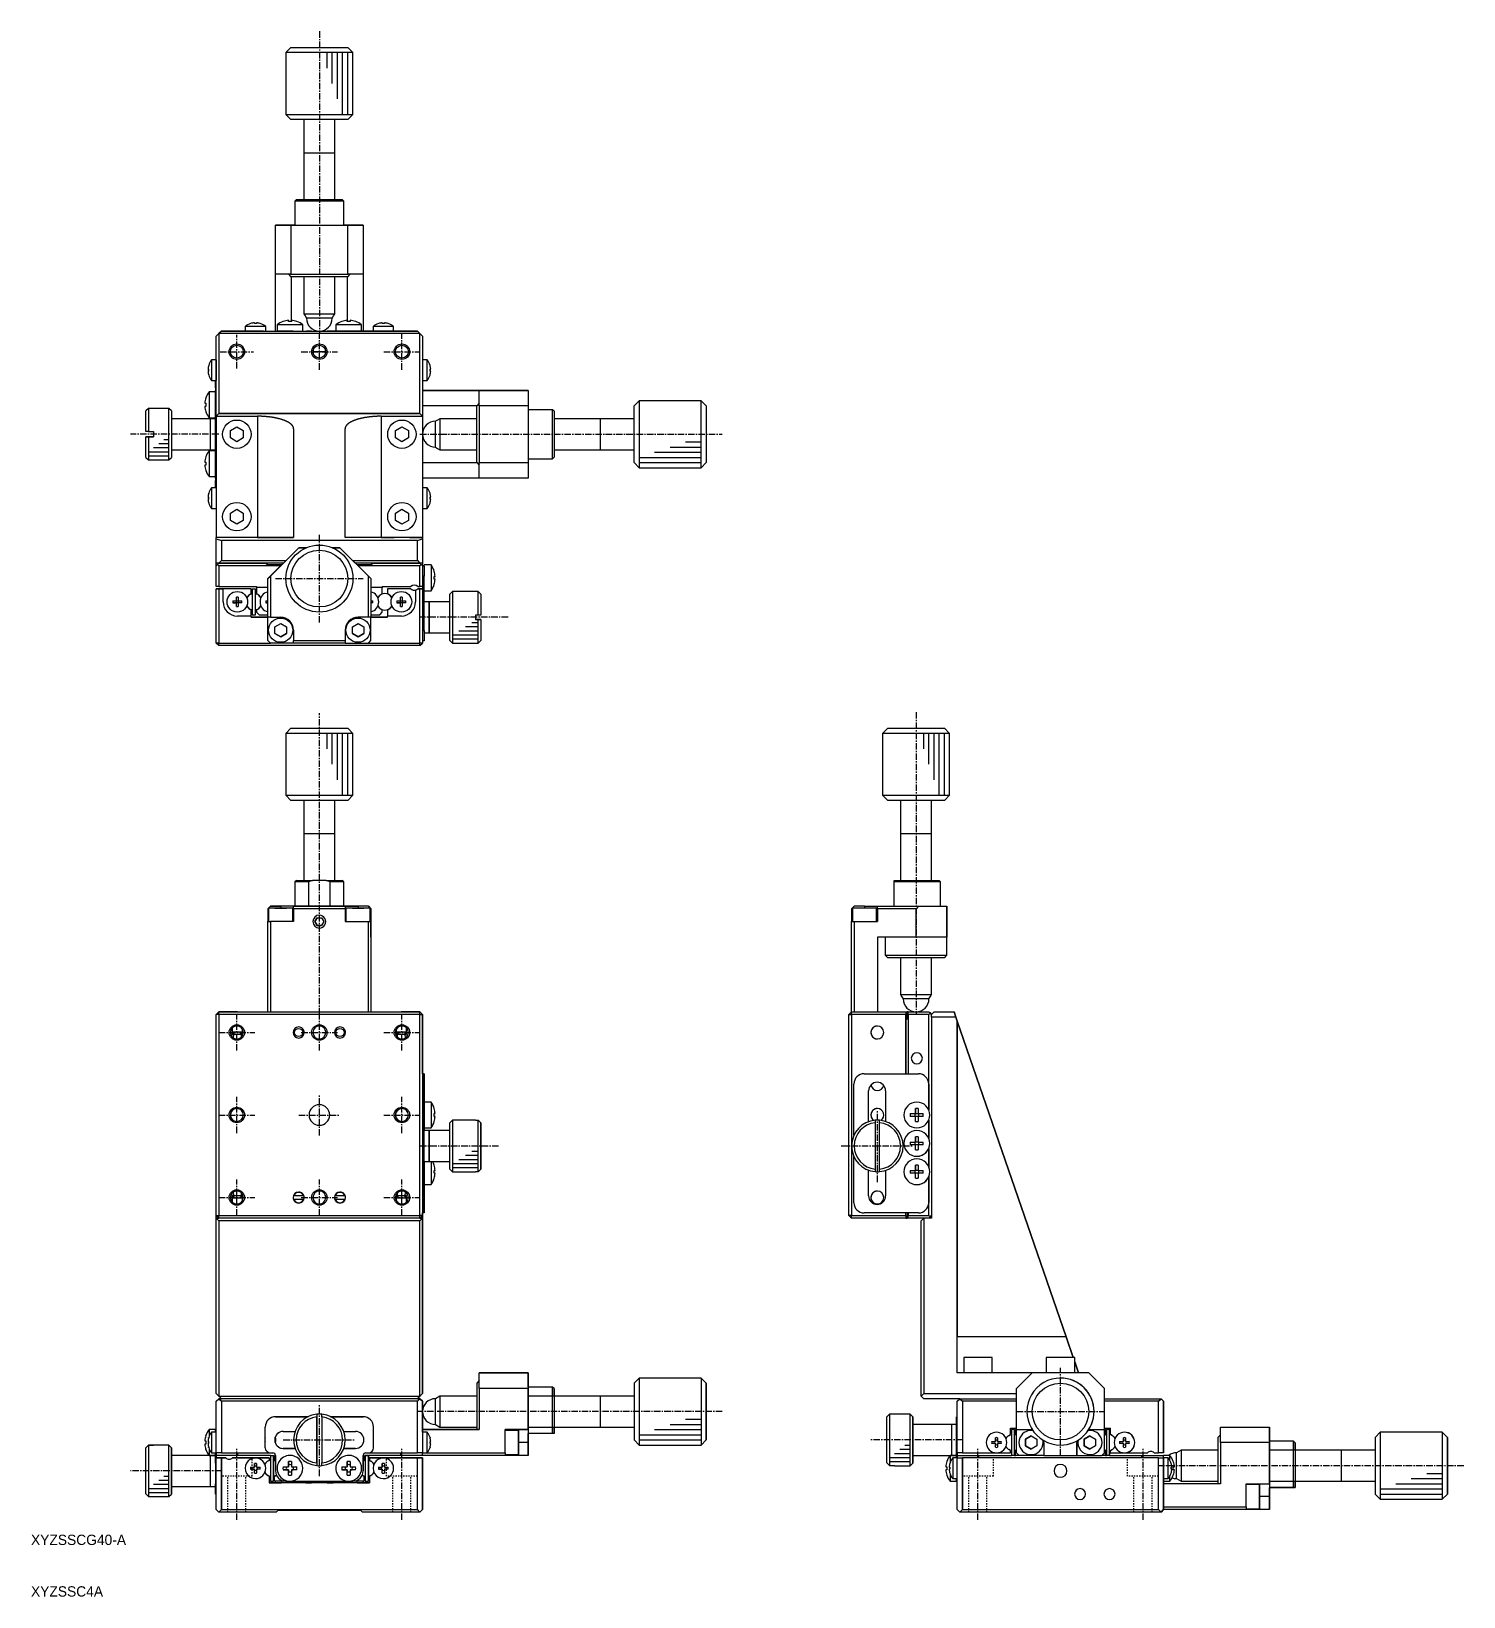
# Model space of a CAD drawing. Extents: x 67 to 344, y 71 to 375.
import ezdxf

# ---------------------------------------------------------------- set-up
doc = ezdxf.new("R2010")
doc.units = 0
doc.linetypes.add('CENTER', pattern=[2, 1.25, -0.25, 0.25, -0.25])
doc.linetypes.add('DOT', pattern=[0.5, 0.25, -0.25])
doc.layers.get('0').update_dxf_attribs({"linetype": 'CONTINUOUS'})

msp = doc.modelspace()

# ---------------------------------------------------------------- texts
at = {"color": 7, "linetype": 'CONTINUOUS'}
for s, p in [('XYZSSCG40-A', (66.75, 81.21)), ('XYZSSC4A', (66.75, 71.21))]:
    msp.add_text(s, height=2, dxfattribs=at).set_placement(p)

# ---------------------------------------------------------------- linework, layer by layer
at = {"color": 1, "linetype": 'CENTER'}
for p, q in [((122.65, 374.7), (122.65, 316.08)), ((106.65, 309.33), (106.65, 315.83)), ((122.65, 309.08), (122.65, 316.08)), ((138.65, 309.08), (138.65, 316.08)), ((103.4, 312.58), (109.9, 312.58)), ((119.15, 312.58), (126.15, 312.58)), ((135.15, 312.58), (142.15, 312.58)), ((103.15, 296.58), (86.02, 296.58)), ((142.15, 296.58), (200.76, 296.58)), ((122.65, 260.08), (122.65, 277.08)), ((114.15, 268.58), (131.15, 268.58)), ((159.23, 261.08), (142.15, 261.08)), ((122.65, 184.08), (122.65, 242.49)), ((238.32, 242.69), (238.32, 184.08)), ((106.65, 177.08), (106.65, 184.08)), ((122.65, 177.08), (122.65, 184.08)), ((138.65, 177.08), (138.65, 184.08)), ((103.15, 180.58), (110.15, 180.58)), ((119.15, 180.58), (126.15, 180.58)), ((135.15, 180.58), (142.15, 180.58)), ((106.65, 161.08), (106.65, 168.08)), ((122.65, 160.58), (122.65, 168.58)), ((138.65, 161.08), (138.65, 168.08)), ((103.15, 164.58), (110.15, 164.58)), ((118.65, 164.58), (126.65, 164.58)), ((135.15, 164.58), (142.15, 164.58)), ((230.82, 151.58), (230.82, 165.58)), ((142.15, 158.58), (157.61, 158.58)), ((223.82, 158.58), (237.82, 158.58)), ((106.65, 145.08), (106.65, 152.08)), ((122.65, 145.08), (122.65, 152.08)), ((138.65, 145.08), (138.65, 152.08)), ((103.15, 148.58), (110.15, 148.58)), ((119.15, 148.58), (126.15, 148.58)), ((135.15, 148.58), (142.15, 148.58)), ((266.32, 98.58), (266.32, 115.58)), ((122.65, 94.58), (122.65, 108.58)), ((200.76, 107.08), (141.65, 107.08)), ((257.82, 107.08), (274.82, 107.08)), ((115.65, 101.58), (129.65, 101.58)), ((247.32, 101.58), (229.33, 101.58)), ((106.65, 86.08), (106.65, 100.08)), ((138.65, 86.08), (138.65, 100.08)), ((250.32, 86.08), (250.32, 100.08)), ((282.32, 86.08), (282.32, 100.08)), ((103.65, 95.58), (86.02, 95.58)), ((344.48, 96.58), (285.32, 96.58))]:
    msp.add_line(p, q, dxfattribs=at)
at = {"color": 7, "linetype": 'CONTINUOUS'}
for p, q in [((117.15, 371.58), (116.15, 370.58)), ((116.15, 370.58), (116.15, 358.58)), ((129.15, 370.58), (116.15, 370.58)), ((116.15, 370.58), (116.15, 370.58)), ((117.15, 371.58), (128.15, 371.58)), ((117.15, 371.58), (128.15, 371.58)), ((129.15, 370.58), (128.15, 371.58)), ((129.15, 358.58), (129.15, 370.58)), ((116.15, 358.58), (129.15, 358.58)), ((116.15, 358.58), (117.15, 357.58)), ((128.15, 357.58), (129.15, 358.58)), ((128.15, 357.58), (117.15, 357.58)), ((119.65, 357.58), (119.65, 351.08)), ((125.65, 351.08), (125.65, 357.58)), ((119.65, 351.08), (119.65, 342.08)), ((125.65, 342.08), (125.65, 351.08)), ((118.2, 342.08), (117.9, 341.78)), ((127.4, 341.78), (117.9, 341.78)), ((117.9, 341.78), (117.9, 337.08)), ((118.2, 342.08), (127.1, 342.08)), ((118.2, 342.08), (119.65, 342.08)), ((125.65, 342.08), (127.1, 342.08)), ((127.4, 341.78), (127.1, 342.08)), ((127.4, 337.08), (127.4, 341.78)), ((114.15, 327.58), (114.15, 337.08)), ((116.95, 337.08), (114.15, 337.08)), ((114.15, 337.08), (117.15, 337.08)), ((117.9, 337.08), (116.95, 337.08)), ((117.15, 337.08), (128.15, 337.08)), ((117.15, 337.08), (117.15, 327.58)), ((117.9, 337.08), (127.4, 337.08)), ((128.35, 337.08), (127.4, 337.08)), ((128.15, 327.58), (128.15, 337.08)), ((128.15, 337.08), (131.15, 337.08)), ((131.15, 337.08), (128.35, 337.08)), ((131.15, 337.08), (131.15, 327.58)), ((114.15, 316.58), (114.15, 327.58)), ((117.15, 327.58), (114.15, 327.58)), ((116.65, 327.58), (117.15, 327.08)), ((117.15, 327.58), (128.15, 327.58)), ((128.15, 327.08), (117.15, 327.08)), ((117.17, 327.08), (117.17, 318.44)), ((119.65, 327.08), (119.65, 319.94)), ((125.65, 319.94), (125.65, 327.08)), ((128.12, 318.44), (128.12, 327.08)), ((131.15, 327.58), (128.15, 327.58)), ((128.15, 327.08), (128.65, 327.58)), ((131.15, 327.58), (131.15, 316.58)), ((119.65, 319.94), (119.9, 319.51)), ((119.65, 319.94), (125.65, 319.94)), ((119.9, 319.51), (120.15, 319.08)), ((125.15, 319.08), (120.15, 319.08)), ((125.15, 319.08), (125.4, 319.51)), ((125.4, 319.51), (125.65, 319.94)), ((103.15, 316.08), (102.65, 315.58)), ((103.65, 316.58), (103.15, 316.08)), ((103.15, 316.08), (103.15, 300.58)), ((142.15, 316.08), (103.15, 316.08)), ((103.65, 316.58), (141.65, 316.58)), ((111.85, 316.58), (103.65, 316.58)), ((112.25, 317.48), (108.25, 317.48)), ((108.25, 317.48), (108.25, 316.58)), ((109.32, 318.03), (109.3, 318.03)), ((109.32, 318.03), (109.3, 318.03)), ((110.05, 318.03), (110.05, 318.17)), ((110.45, 318.03), (110.05, 318.03)), ((110.45, 318.17), (110.45, 318.03)), ((111.2, 318.03), (111.18, 318.03)), ((111.2, 318.03), (111.18, 318.03)), ((112.25, 316.58), (112.25, 317.48)), ((119.45, 317.8), (114.45, 317.8)), ((114.45, 317.8), (114.45, 316.58)), ((115.65, 316.58), (114.45, 316.58)), ((115.63, 318.44), (115.6, 318.44)), ((115.63, 318.44), (115.6, 318.44)), ((117.55, 316.58), (115.65, 316.58)), ((116.65, 318.44), (116.65, 318.66)), ((117.25, 318.44), (116.65, 318.44)), ((117.25, 318.44), (116.65, 318.44)), ((117.25, 318.66), (117.25, 318.44)), ((118.3, 318.44), (118.26, 318.44)), ((118.3, 318.44), (118.26, 318.44)), ((119.45, 316.58), (119.45, 317.8)), ((121.15, 316.58), (120.15, 316.58)), ((141.65, 316.58), (124.15, 316.58)), ((130.85, 317.8), (125.85, 317.8)), ((125.85, 317.8), (125.85, 316.58)), ((130.85, 316.58), (125.85, 316.58)), ((127.03, 318.44), (127, 318.44)), ((127.03, 318.44), (127, 318.44)), ((127.05, 316.58), (127.05, 316.58)), ((128.05, 318.44), (128.05, 318.66)), ((128.65, 318.44), (128.05, 318.44)), ((128.65, 318.44), (128.05, 318.44)), ((128.65, 318.66), (128.65, 318.44)), ((129.65, 316.58), (129.65, 316.58)), ((129.7, 318.44), (129.66, 318.44)), ((129.7, 318.44), (129.66, 318.44)), ((130.85, 316.58), (130.85, 317.8)), ((137.05, 317.48), (133.05, 317.48)), ((133.05, 317.48), (133.05, 316.58)), ((137.05, 316.58), (133.05, 316.58)), ((134.05, 316.58), (134.05, 316.58)), ((134.12, 318.03), (134.1, 318.03)), ((134.12, 318.03), (134.1, 318.03)), ((134.85, 318.03), (134.85, 318.17)), ((135.25, 318.03), (134.85, 318.03)), ((135.25, 318.17), (135.25, 318.03)), ((136, 318.03), (135.98, 318.03)), ((136, 318.03), (135.98, 318.03)), ((136.05, 316.58), (136.05, 316.58)), ((137.05, 316.58), (137.05, 317.48)), ((142.15, 316.08), (141.65, 316.58)), ((142.15, 300.58), (142.15, 316.08)), ((142.65, 315.58), (142.15, 316.08)), ((102.65, 300.08), (102.65, 315.58)), ((121.54, 312.58), (121.5, 313.08)), ((123.79, 313.08), (123.75, 312.58)), ((142.65, 315.58), (142.65, 300.08)), ((101.19, 309.93), (101.19, 309.91)), ((102.65, 310.98), (101.75, 310.98)), ((101.75, 310.98), (101.75, 306.98)), ((102.65, 310.98), (102.65, 306.98)), ((102.65, 309.98), (102.65, 309.98)), ((121.4, 312.58), (121.54, 312.58)), ((121.5, 312.08), (121.54, 312.58)), ((123.75, 312.58), (121.54, 312.58)), ((123.75, 312.58), (123.79, 312.08)), ((123.75, 312.58), (123.9, 312.58)), ((143.54, 310.98), (142.65, 310.98)), ((143.54, 306.98), (143.54, 310.98)), ((144.1, 309.91), (144.1, 309.93)), ((101.06, 309.18), (101.19, 309.18)), ((101.19, 308.78), (101.06, 308.78)), ((101.19, 309.18), (101.19, 308.78)), ((101.19, 308.05), (101.19, 308.03)), ((101.75, 306.98), (102.65, 306.98)), ((102.5, 306.08), (102.5, 306.98)), ((102.65, 307.98), (102.65, 307.98)), ((102.65, 307.08), (102.65, 307.08)), ((102.65, 307.08), (102.65, 307.08)), ((142.65, 306.98), (143.54, 306.98)), ((144.1, 308.78), (144.1, 309.18)), ((144.1, 309.18), (144.23, 309.18)), ((144.23, 308.78), (144.1, 308.78)), ((144.1, 308.03), (144.1, 308.05)), ((100.63, 303.63), (100.63, 303.59)), ((102.5, 304.78), (101.27, 304.78)), ((101.27, 304.78), (101.27, 299.78)), ((102.5, 305.58), (102.5, 306.08)), ((102.5, 305.58), (102.5, 305.08)), ((102.5, 305.08), (102.65, 305.08)), ((102.5, 303.08), (102.5, 305.08)), ((102.5, 305.08), (102.65, 305.08)), ((153.65, 305.08), (142.65, 305.08)), ((142.65, 305.08), (153.65, 305.08)), ((158.65, 305.08), (153.65, 305.08)), ((153.65, 305.08), (163.15, 305.08)), ((153.65, 302.08), (153.65, 305.08)), ((163.15, 305.08), (158.65, 305.08)), ((163.15, 305.08), (163.15, 302.08)), ((89.5, 301.58), (89, 301.08)), ((89, 297.08), (89, 301.08)), ((93.5, 301.58), (89.5, 301.58)), ((89.5, 301.58), (89.5, 297.08)), ((93.5, 291.58), (93.5, 301.58)), ((94, 301.08), (93.5, 301.58)), ((94, 301.08), (94, 292.08)), ((100.42, 302.58), (100.63, 302.58)), ((100.63, 301.98), (100.42, 301.98)), ((100.63, 302.58), (100.63, 301.98)), ((100.63, 300.96), (100.63, 300.93)), ((102.5, 302.28), (102.5, 303.08)), ((102.5, 303.08), (102.5, 302.28)), ((102.5, 290.08), (102.5, 302.28)), ((102.65, 300.08), (103.15, 300.58)), ((103.15, 300.58), (102.65, 300.08)), ((142.15, 300.58), (103.15, 300.58)), ((103.15, 300.58), (142.15, 300.58)), ((142.15, 300.58), (142.65, 300.08)), ((142.65, 300.08), (142.15, 300.58)), ((153.15, 302.05), (142.65, 302.05)), ((153.65, 302.58), (153.15, 302.08)), ((153.15, 291.08), (153.15, 302.08)), ((163.15, 302.08), (153.65, 302.08)), ((153.65, 302.08), (153.65, 291.08)), ((163.15, 302.08), (163.15, 291.08)), ((167.85, 301.33), (163.15, 301.33)), ((167.85, 291.83), (167.85, 301.33)), ((168.15, 301.03), (167.85, 301.33)), ((168.15, 301.03), (168.15, 292.13)), ((184.65, 303.08), (183.65, 302.08)), ((183.65, 291.08), (183.65, 302.08)), ((196.65, 303.08), (184.65, 303.08)), ((184.65, 303.08), (184.65, 290.08)), ((196.65, 290.08), (196.65, 303.08)), ((197.65, 302.08), (196.65, 303.08)), ((196.65, 303.08), (196.65, 303.08)), ((197.65, 302.08), (197.65, 291.08)), ((197.65, 302.08), (197.65, 291.08)), ((101.5, 299.58), (94, 299.58)), ((101.27, 299.78), (102.5, 299.78)), ((101.5, 299.58), (101.5, 293.58)), ((101.5, 299.58), (101.5, 293.58)), ((102.5, 299.58), (101.5, 299.58)), ((102.65, 300.06), (102.65, 300.08)), ((102.65, 300.06), (102.65, 276.58)), ((102.65, 300.06), (110.65, 300.06)), ((105.4, 297.3), (106.65, 298.02)), ((106.65, 298.02), (107.9, 297.3)), ((117.65, 297.65), (117.65, 276.58)), ((127.65, 276.58), (127.65, 297.65)), ((134.65, 300.06), (142.65, 300.06)), ((137.4, 297.3), (138.65, 298.02)), ((138.65, 298.02), (139.9, 297.3)), ((142.65, 300.08), (142.65, 300.06)), ((142.65, 300.06), (142.65, 298.08)), ((142.65, 298.08), (142.65, 297.88)), ((142.65, 297.88), (142.65, 295.28)), ((145.58, 299.33), (145.15, 299.08)), ((145.15, 294.08), (145.15, 299.08)), ((146.01, 299.58), (145.58, 299.33)), ((153.15, 299.58), (146.01, 299.58)), ((146.01, 299.58), (146.01, 293.58)), ((177.15, 299.58), (168.15, 299.58)), ((183.65, 299.58), (177.15, 299.58)), ((89.5, 297.08), (89, 297.08)), ((89, 292.08), (89, 296.08)), ((89.5, 296.08), (89, 296.08)), ((89, 296.08), (89, 296.08)), ((89, 296.08), (89.5, 296.08)), ((89.5, 297.08), (90.5, 297.08)), ((90.5, 296.08), (89.5, 296.08)), ((89.5, 296.08), (90.5, 296.08)), ((89.5, 296.08), (89.5, 291.58)), ((90.5, 297.08), (90.5, 296.08)), ((105.4, 295.86), (105.4, 297.3)), ((106.65, 295.13), (105.4, 295.86)), ((107.9, 295.86), (106.65, 295.13)), ((107.9, 297.3), (107.9, 295.86)), ((137.4, 295.86), (137.4, 297.3)), ((138.65, 295.13), (137.4, 295.86)), ((139.9, 295.86), (138.65, 295.13)), ((139.9, 297.3), (139.9, 295.86)), ((142.65, 295.28), (142.65, 295.08)), ((142.65, 295.08), (142.65, 292.18)), ((89, 292.08), (89.5, 291.58)), ((89.5, 291.58), (93.5, 291.58)), ((93.5, 291.58), (94, 292.08)), ((94, 293.58), (101.5, 293.58)), ((100.63, 292.23), (100.63, 292.19)), ((101.27, 293.38), (101.27, 288.38)), ((102.5, 293.38), (101.27, 293.38)), ((101.5, 293.58), (102.5, 293.58)), ((102.5, 293.38), (102.5, 288.38)), ((142.65, 292.18), (142.65, 289.58)), ((145.15, 294.08), (145.58, 293.83)), ((145.58, 293.83), (146.01, 293.58)), ((146.01, 293.58), (153.15, 293.58)), ((163.15, 291.83), (167.85, 291.83)), ((167.85, 291.83), (168.15, 292.13)), ((168.15, 293.58), (177.15, 293.58)), ((177.15, 293.58), (183.65, 293.58)), ((100.42, 291.18), (100.63, 291.18)), ((100.63, 290.58), (100.42, 290.58)), ((100.63, 291.18), (100.63, 290.58)), ((100.63, 289.56), (100.63, 289.53)), ((101.27, 288.38), (102.5, 288.38)), ((102.5, 288.08), (102.5, 290.08)), ((142.65, 291.1), (153.15, 291.1)), ((142.65, 289.58), (142.65, 276.58)), ((153.15, 291.08), (153.65, 290.58)), ((153.65, 291.08), (163.15, 291.08)), ((153.65, 288.08), (153.65, 291.08)), ((163.15, 291.08), (163.15, 288.08)), ((183.65, 291.08), (184.65, 290.08)), ((184.65, 290.08), (196.65, 290.08)), ((196.65, 290.08), (197.65, 291.08)), ((101.75, 286.18), (101.75, 282.18)), ((102.65, 286.18), (101.75, 286.18)), ((102.5, 288.08), (102.5, 287.58)), ((102.5, 288.08), (102.65, 288.08)), ((102.5, 288.08), (102.65, 288.08)), ((102.5, 287.08), (102.5, 287.58)), ((102.5, 286.18), (102.5, 287.08)), ((153.65, 288.08), (142.65, 288.08)), ((143.54, 286.18), (142.65, 286.18)), ((143.54, 282.18), (143.54, 286.18)), ((163.15, 288.08), (153.65, 288.08)), ((101.06, 284.38), (101.19, 284.38)), ((101.19, 283.98), (101.06, 283.98)), ((101.19, 285.13), (101.19, 285.11)), ((101.19, 284.38), (101.19, 283.98)), ((101.19, 283.25), (101.19, 283.23)), ((144.1, 285.11), (144.1, 285.13)), ((144.1, 283.98), (144.1, 284.38)), ((144.1, 284.38), (144.23, 284.38)), ((144.23, 283.98), (144.1, 283.98)), ((144.1, 283.23), (144.1, 283.25)), ((101.75, 282.18), (102.65, 282.18)), ((105.4, 281.3), (106.65, 282.02)), ((105.4, 279.86), (105.4, 281.3)), ((106.65, 279.13), (105.4, 279.86)), ((106.65, 282.02), (107.9, 281.3)), ((107.9, 279.86), (106.65, 279.13)), ((107.9, 281.3), (107.9, 279.86)), ((137.4, 281.3), (138.65, 282.02)), ((137.4, 279.86), (137.4, 281.3)), ((138.65, 279.13), (137.4, 279.86)), ((138.65, 282.02), (139.9, 281.3)), ((139.9, 279.86), (138.65, 279.13)), ((139.9, 281.3), (139.9, 279.86)), ((142.65, 282.18), (143.54, 282.18)), ((117.65, 276.58), (102.65, 276.58)), ((105.15, 276.58), (102.65, 276.58)), ((102.65, 276.3), (102.65, 276.58)), ((102.65, 271.58), (102.65, 276.3)), ((102.65, 276.3), (103.65, 275.96)), ((105.15, 276.58), (104.9, 276.58)), ((105.15, 276.58), (104.9, 276.58)), ((110.65, 276.58), (108.15, 276.58)), ((108.4, 276.58), (108.15, 276.58)), ((108.4, 276.58), (108.15, 276.58)), ((110.65, 276.58), (117.65, 276.58)), ((142.65, 276.58), (127.65, 276.58)), ((134.65, 276.58), (127.65, 276.58)), ((134.65, 276.58), (137.15, 276.58)), ((137.15, 276.58), (136.9, 276.58)), ((137.15, 276.58), (136.9, 276.58)), ((140.15, 276.58), (142.65, 276.58)), ((140.4, 276.58), (140.15, 276.58)), ((140.4, 276.58), (140.15, 276.58)), ((141.65, 275.96), (142.65, 276.3)), ((142.65, 276.58), (142.65, 276.3)), ((142.65, 276.3), (142.65, 271.58)), ((141.65, 275.96), (103.65, 275.96)), ((103.65, 275.96), (103.65, 272.08)), ((112.65, 268.58), (118.65, 274.58)), ((118.65, 274.58), (113.15, 269.08)), ((120.15, 274.58), (118.65, 274.58)), ((118.65, 274.58), (120.15, 274.58)), ((126.65, 274.58), (125.15, 274.58)), ((125.15, 274.58), (126.65, 274.58)), ((132.15, 269.08), (126.65, 274.58)), ((126.65, 274.58), (132.65, 268.58)), ((141.65, 272.08), (141.65, 275.96)), ((102.65, 271.08), (102.65, 271.58)), ((103.15, 271.58), (102.65, 271.58)), ((102.9, 271.33), (102.65, 271.08)), ((102.65, 271.08), (102.9, 271.33)), ((102.65, 267.08), (102.65, 271.08)), ((103.15, 271.58), (102.9, 271.33)), ((103.15, 271.58), (102.9, 271.33)), ((102.9, 271.33), (103.15, 271.08)), ((103.15, 271.58), (103.65, 272.08)), ((112.3, 271.58), (103.15, 271.58)), ((103.15, 271.58), (112.3, 271.58)), ((115.15, 271.08), (103.15, 271.08)), ((103.15, 271.08), (103.15, 267.08)), ((103.65, 272.08), (116.15, 272.08)), ((115.65, 271.58), (112.3, 271.58)), ((112.3, 271.58), (112.65, 271.23)), ((112.65, 271.23), (112.3, 271.58)), ((115.3, 271.23), (112.65, 271.23)), ((112.65, 271.23), (115.3, 271.23)), ((129.15, 272.08), (141.65, 272.08)), ((133, 271.58), (129.65, 271.58)), ((132.65, 271.23), (130, 271.23)), ((130, 271.23), (132.65, 271.23)), ((142.15, 271.08), (130.15, 271.08)), ((132.65, 271.23), (133, 271.58)), ((133, 271.58), (132.65, 271.23)), ((142.15, 271.58), (133, 271.58)), ((133, 271.58), (142.15, 271.58)), ((141.65, 272.08), (142.15, 271.58)), ((142.65, 271.58), (142.15, 271.58)), ((142.4, 271.33), (142.15, 271.58)), ((142.4, 271.33), (142.15, 271.58)), ((142.15, 271.08), (142.4, 271.33)), ((142.15, 267.08), (142.15, 271.08)), ((142.65, 271.08), (142.4, 271.33)), ((142.4, 271.33), (142.65, 271.08)), ((142.65, 271.58), (142.65, 271.08)), ((142.65, 271.08), (142.65, 267.08)), ((142.95, 271.03), (142.65, 271.03)), ((142.65, 271.03), (142.95, 271.03)), ((144.34, 271.23), (142.95, 271.23)), ((142.95, 271.03), (142.95, 269.03)), ((144.34, 271.23), (144.34, 266.23)), ((112.65, 268.58), (113.15, 269.08)), ((112.65, 261.08), (112.65, 268.58)), ((113.15, 269.08), (113.15, 261.08)), ((132.15, 261.08), (132.15, 269.08)), ((132.15, 269.08), (132.65, 268.58)), ((132.65, 268.58), (132.65, 261.08)), ((142.95, 258.53), (142.95, 269.03)), ((144.91, 269.99), (144.92, 269.99)), ((144.91, 268.99), (145.08, 268.99)), ((145.08, 268.47), (144.91, 268.47)), ((145.08, 268.47), (144.91, 268.47)), ((144.92, 267.47), (144.91, 267.47)), ((144.92, 267.47), (144.91, 267.47)), ((103.15, 267.08), (102.65, 267.08)), ((102.65, 256.08), (102.65, 266.58)), ((103.15, 266.58), (102.65, 266.58)), ((102.65, 266.58), (103.15, 266.58)), ((103.15, 267.08), (110.45, 267.08)), ((103.15, 266.58), (103.15, 256.08)), ((103.15, 266.58), (104, 266.58)), ((104, 266.58), (103.15, 266.58)), ((109.45, 266.58), (104, 266.58)), ((109.45, 266.58), (104, 266.58)), ((104, 264.08), (104, 266.58)), ((105.86, 264.26), (106.57, 264.26)), ((106.57, 264.26), (106.57, 264.96)), ((106.58, 264.25), (106.57, 264.26)), ((106.58, 263.91), (106.58, 264.25)), ((106.58, 264.25), (106.92, 264.25)), ((106.92, 264.25), (106.93, 264.26)), ((106.92, 264.25), (106.92, 263.91)), ((106.93, 264.96), (106.93, 264.26)), ((106.93, 264.26), (107.63, 264.26)), ((109.19, 265.48), (109.45, 265.63)), ((109.45, 265.63), (109.45, 266.58)), ((109.65, 266.58), (109.65, 261.58)), ((109.65, 266.58), (110.25, 266.58)), ((109.65, 266.58), (110.25, 266.58)), ((110.25, 261.58), (110.25, 266.58)), ((110.45, 267.08), (110.45, 266.83)), ((112.65, 266.83), (110.45, 266.83)), ((110.45, 266.83), (110.45, 265.63)), ((110.71, 265.48), (110.45, 265.63)), ((112.26, 264.26), (112.68, 264.26)), ((132.61, 264.26), (133.03, 264.26)), ((134.85, 266.83), (132.65, 266.83)), ((134.59, 265.48), (134.85, 265.63)), ((134.85, 267.08), (140.38, 267.08)), ((134.85, 267.08), (134.85, 266.83)), ((134.85, 265.63), (134.85, 266.83)), ((140.38, 266.58), (135.85, 266.58)), ((140.38, 266.58), (135.85, 266.58)), ((135.85, 266.58), (135.85, 265.63)), ((136.11, 265.48), (135.85, 265.63)), ((137.66, 264.26), (138.37, 264.26)), ((138.37, 264.26), (138.37, 264.96)), ((138.38, 264.25), (138.37, 264.26)), ((138.38, 263.91), (138.38, 264.25)), ((138.38, 264.25), (138.72, 264.25)), ((138.72, 264.25), (138.73, 264.26)), ((138.72, 264.25), (138.72, 263.91)), ((138.73, 264.96), (138.73, 264.26)), ((138.73, 264.26), (139.43, 264.26)), ((141.3, 266.36), (141.3, 264.08)), ((141.71, 267.08), (142.15, 267.08)), ((141.71, 266.58), (142.15, 266.58)), ((142.15, 266.58), (141.71, 266.58)), ((142.65, 267.08), (142.15, 267.08)), ((142.15, 256.08), (142.15, 266.58)), ((142.65, 266.58), (142.15, 266.58)), ((142.15, 266.58), (142.65, 266.58)), ((142.65, 267.08), (142.65, 266.58)), ((142.65, 266.58), (142.65, 256.08)), ((142.95, 266.23), (144.34, 266.23)), ((143.95, 264.08), (142.95, 264.08)), ((143.95, 258.08), (143.95, 264.08)), ((143.95, 264.08), (143.95, 261.08)), ((147.95, 264.08), (143.95, 264.08)), ((148.45, 266.08), (147.95, 265.58)), ((147.95, 261.08), (147.95, 265.58)), ((148.45, 266.08), (148.45, 261.08)), ((153.45, 266.08), (148.45, 266.08)), ((153.45, 261.48), (153.45, 266.08)), ((153.95, 265.58), (153.45, 266.08)), ((153.95, 265.58), (153.95, 261.48)), ((105.86, 263.9), (106.57, 263.9)), ((106.57, 263.9), (105.86, 263.9)), ((106.58, 263.91), (106.57, 263.9)), ((106.57, 263.19), (106.57, 263.9)), ((106.92, 263.91), (106.58, 263.91)), ((109.45, 261.33), (106.75, 261.33)), ((109.45, 261.33), (106.75, 261.33)), ((106.92, 263.91), (106.93, 263.9)), ((107.63, 263.9), (106.93, 263.9)), ((107.63, 263.9), (106.93, 263.9)), ((106.93, 263.9), (106.93, 263.19)), ((109.19, 262.68), (109.45, 262.53)), ((109.45, 262.53), (109.19, 262.68)), ((109.45, 261.33), (109.45, 262.53)), ((109.45, 261.08), (109.45, 261.33)), ((109.45, 261.08), (112.65, 261.08)), ((112.65, 261.08), (109.45, 261.08)), ((109.65, 261.58), (110.25, 261.58)), ((110.45, 262.53), (110.71, 262.68)), ((110.45, 262.53), (110.71, 262.68)), ((110.45, 262.53), (110.45, 262.08)), ((110.45, 262.08), (110.95, 261.58)), ((110.95, 261.58), (112.65, 261.58)), ((112.26, 263.9), (112.65, 263.9)), ((112.65, 263.9), (112.26, 263.9)), ((112.65, 256.58), (112.65, 261.08)), ((113.15, 261.08), (112.65, 261.08)), ((113.15, 261.08), (115.15, 261.08)), ((132.15, 261.08), (130.15, 261.08)), ((132.65, 261.08), (132.15, 261.08)), ((133.03, 263.9), (132.65, 263.9)), ((133.03, 263.9), (132.65, 263.9)), ((132.65, 261.58), (134.35, 261.58)), ((132.65, 261.08), (135.85, 261.08)), ((135.85, 261.08), (132.65, 261.08)), ((132.65, 256.58), (132.65, 261.08)), ((134.35, 261.58), (134.85, 262.08)), ((134.85, 262.53), (134.59, 262.68)), ((134.85, 262.53), (134.59, 262.68)), ((134.85, 262.08), (134.85, 262.53)), ((136.11, 262.68), (135.85, 262.53)), ((135.85, 262.53), (136.11, 262.68)), ((135.85, 262.53), (135.85, 261.33)), ((138.55, 261.33), (135.85, 261.33)), ((138.55, 261.33), (135.85, 261.33)), ((135.85, 261.08), (135.85, 261.33)), ((137.66, 263.9), (138.37, 263.9)), ((138.37, 263.9), (137.66, 263.9)), ((138.38, 263.91), (138.37, 263.9)), ((138.37, 263.19), (138.37, 263.9)), ((138.72, 263.91), (138.38, 263.91)), ((138.72, 263.91), (138.73, 263.9)), ((139.43, 263.9), (138.73, 263.9)), ((139.43, 263.9), (138.73, 263.9)), ((138.73, 263.9), (138.73, 263.19)), ((143.95, 261.08), (143.95, 258.08)), ((147.95, 256.58), (147.95, 261.08)), ((148.45, 261.08), (148.45, 256.08)), ((153.45, 261.48), (152.95, 261.48)), ((152.95, 261.48), (152.95, 260.68)), ((153.95, 261.48), (153.45, 261.48)), ((114.05, 259.21), (115.15, 259.85)), ((114.05, 257.94), (114.05, 259.21)), ((115.15, 259.85), (116.25, 259.21)), ((116.25, 259.21), (116.25, 257.94)), ((117.65, 258.58), (117.65, 256.58)), ((127.65, 258.58), (127.65, 256.58)), ((129.05, 259.21), (130.15, 259.85)), ((129.05, 257.94), (129.05, 259.21)), ((130.15, 259.85), (131.25, 259.21)), ((131.25, 259.21), (131.25, 257.94)), ((142.95, 258.53), (142.95, 256.53)), ((142.95, 258.08), (143.95, 258.08)), ((143.95, 258.08), (147.95, 258.08)), ((153.45, 260.68), (152.95, 260.68)), ((152.95, 260.68), (153.45, 260.68)), ((153.95, 260.68), (153.45, 260.68)), ((153.45, 260.68), (153.95, 260.68)), ((153.45, 256.08), (153.45, 260.68)), ((153.95, 260.68), (153.95, 256.58)), ((103.15, 255.58), (102.65, 256.08)), ((103.15, 256.08), (102.65, 256.08)), ((103.15, 256.08), (113.15, 256.08)), ((103.15, 255.58), (103.15, 256.08)), ((142.15, 255.58), (103.15, 255.58)), ((112.65, 256.58), (113.15, 256.08)), ((117.65, 256.08), (113.15, 256.08)), ((114.05, 257.94), (115.15, 257.31)), ((115.15, 257.31), (114.05, 257.94)), ((115.15, 257.31), (116.25, 257.94)), ((116.25, 257.94), (115.15, 257.31)), ((117.65, 256.58), (127.65, 256.58)), ((117.65, 256.08), (117.65, 256.58)), ((127.65, 256.08), (117.65, 256.08)), ((127.65, 256.58), (127.65, 256.08)), ((127.65, 256.08), (132.15, 256.08)), ((129.05, 257.94), (130.15, 257.31)), ((130.15, 257.31), (129.05, 257.94)), ((130.15, 257.31), (131.25, 257.94)), ((131.25, 257.94), (130.15, 257.31)), ((132.15, 256.08), (132.65, 256.58)), ((132.15, 256.08), (142.15, 256.08)), ((142.15, 255.58), (142.65, 256.08)), ((142.15, 255.58), (142.15, 256.08)), ((142.65, 256.08), (142.15, 256.08)), ((142.95, 256.53), (142.65, 256.53)), ((147.95, 256.58), (148.45, 256.08)), ((148.45, 256.08), (153.45, 256.08)), ((153.45, 256.08), (153.95, 256.58)), ((117.15, 239.58), (116.15, 238.58)), ((129.15, 238.58), (116.15, 238.58)), ((116.15, 238.58), (116.15, 226.58)), ((117.15, 239.58), (128.15, 239.58)), ((129.15, 238.58), (128.15, 239.58)), ((129.15, 226.58), (129.15, 238.58)), ((232.82, 239.58), (231.82, 238.58)), ((231.82, 238.58), (231.82, 226.58)), ((238.38, 238.58), (231.82, 238.58)), ((232.82, 239.58), (238.37, 239.58)), ((238.37, 239.58), (243.82, 239.58)), ((244.82, 238.58), (238.38, 238.58)), ((244.82, 238.58), (243.82, 239.58)), ((244.82, 226.58), (244.82, 238.58)), ((116.15, 226.58), (129.15, 226.58)), ((116.15, 226.58), (117.15, 225.58)), ((116.15, 226.58), (116.15, 226.58)), ((128.15, 225.58), (117.15, 225.58)), ((119.65, 225.58), (119.65, 219.08)), ((125.65, 219.08), (125.65, 225.58)), ((128.15, 225.58), (129.15, 226.58)), ((231.82, 226.58), (244.82, 226.58)), ((231.82, 226.58), (232.82, 225.58)), ((243.82, 225.58), (232.82, 225.58)), ((235.32, 225.58), (235.32, 219.08)), ((241.32, 219.08), (241.32, 225.58)), ((243.82, 225.58), (244.82, 226.58)), ((119.65, 219.08), (119.65, 210.08)), ((125.65, 219.08), (119.65, 219.08)), ((119.65, 219.08), (119.65, 219.08)), ((119.65, 219.08), (119.65, 219.07)), ((125.65, 210.08), (125.65, 219.08)), ((125.65, 219.08), (125.65, 219.08)), ((125.65, 219.07), (125.65, 219.08)), ((235.32, 219.08), (235.32, 210.08)), ((241.32, 210.08), (241.32, 219.08)), ((118.2, 210.08), (117.9, 209.78)), ((120.52, 209.78), (117.9, 209.78)), ((117.9, 209.78), (117.9, 205.08)), ((118.2, 210.08), (121.33, 210.08)), ((118.2, 210.08), (119.65, 210.08)), ((121.33, 210.08), (120.52, 209.78)), ((120.52, 209.78), (120.52, 205.08)), ((123.96, 210.08), (121.33, 210.08)), ((123.96, 210.08), (127.1, 210.08)), ((124.77, 209.78), (123.96, 210.08)), ((127.4, 209.78), (124.77, 209.78)), ((124.77, 205.08), (124.77, 209.78)), ((125.65, 210.08), (127.1, 210.08)), ((127.4, 209.78), (127.1, 210.08)), ((127.4, 205.08), (127.4, 209.78)), ((234.07, 210.08), (242.77, 210.08)), ((234.07, 209.78), (234.07, 210.08)), ((243.07, 209.78), (234.07, 209.78)), ((234.07, 205.08), (234.07, 209.78)), ((243.07, 209.78), (242.77, 210.08)), ((243.07, 205.08), (243.07, 209.78)), ((113.15, 205.08), (112.65, 204.58)), ((112.65, 204.58), (112.65, 202.08)), ((112.8, 204.68), (112.8, 202.08)), ((117.5, 204.68), (112.8, 204.68)), ((117.5, 204.68), (112.8, 204.68)), ((117.65, 205.08), (113.15, 205.08)), ((113.15, 205.08), (113.15, 205.08)), ((113.15, 205.08), (115.15, 205.08)), ((115.15, 204.68), (114.05, 204.68)), ((114.05, 204.68), (115.15, 204.68)), ((117.65, 205.08), (115.15, 205.08)), ((115.15, 204.68), (116.25, 204.68)), ((116.25, 204.68), (115.15, 204.68)), ((117.5, 202.08), (117.5, 204.68)), ((117.65, 205.08), (127.65, 205.08)), ((117.9, 205.08), (117.65, 205.08)), ((117.65, 204.58), (117.65, 205.08)), ((127.65, 204.58), (117.65, 204.58)), ((117.65, 204.58), (117.65, 202.08)), ((127.4, 205.08), (117.9, 205.08)), ((132.15, 205.08), (127.4, 205.08)), ((127.65, 205.08), (127.65, 204.58)), ((127.65, 205.08), (130.15, 205.08)), ((127.65, 204.58), (127.65, 202.08)), ((127.8, 204.68), (127.8, 202.08)), ((132.5, 204.68), (127.8, 204.68)), ((132.5, 204.68), (127.8, 204.68)), ((130.15, 204.68), (129.05, 204.68)), ((129.05, 204.68), (130.15, 204.68)), ((132.15, 205.08), (130.15, 205.08)), ((130.15, 204.68), (131.25, 204.68)), ((131.25, 204.68), (130.15, 204.68)), ((132.65, 204.58), (132.15, 205.08)), ((132.15, 205.08), (132.15, 205.08)), ((132.15, 205.08), (132.65, 204.58)), ((132.5, 202.08), (132.5, 204.68)), ((132.65, 199.08), (132.65, 204.58)), ((132.65, 204.58), (132.65, 202.08)), ((132.65, 204.58), (132.65, 204.58)), ((226.32, 205.08), (225.82, 204.58)), ((225.82, 204.58), (225.82, 202.08)), ((225.97, 204.68), (225.97, 202.08)), ((228.32, 204.68), (225.97, 204.68)), ((228.32, 205.08), (226.32, 205.08)), ((228.32, 205.08), (230.82, 205.08)), ((230.67, 204.68), (228.32, 204.68)), ((230.67, 202.08), (230.67, 204.68)), ((230.82, 205.08), (238.82, 205.08)), ((230.82, 204.58), (230.82, 205.08)), ((230.82, 204.58), (230.82, 202.08)), ((238.32, 204.58), (230.82, 204.58)), ((238.82, 205.08), (238.32, 204.58)), ((238.32, 199.08), (238.32, 204.58)), ((238.82, 205.08), (244.32, 205.08)), ((244.32, 199.08), (244.32, 205.08)), ((244.32, 205.08), (244.32, 199.08)), ((244.32, 205.08), (244.32, 205.08)), ((112.65, 184.58), (112.65, 202.08)), ((112.65, 202.08), (112.8, 202.08)), ((112.65, 202.08), (113.15, 202.08)), ((113.15, 202.08), (113.15, 184.58)), ((117.65, 202.08), (113.15, 202.08)), ((117.65, 202.08), (117.5, 202.08)), ((122.21, 202.83), (121.78, 202.08)), ((121.78, 202.08), (122.21, 202.83)), ((121.78, 202.08), (122.21, 201.33)), ((122.21, 201.33), (121.78, 202.08)), ((122.21, 202.83), (123.08, 202.83)), ((122.21, 201.33), (123.08, 201.33)), ((123.08, 201.33), (122.21, 201.33)), ((123.08, 202.83), (123.51, 202.08)), ((123.51, 202.08), (123.08, 201.33)), ((127.65, 202.08), (132.15, 202.08)), ((127.65, 202.08), (127.8, 202.08)), ((132.15, 184.58), (132.15, 202.08)), ((132.15, 202.08), (132.65, 202.08)), ((132.65, 202.08), (132.5, 202.08)), ((132.65, 202.08), (132.65, 184.58)), ((225.82, 184.58), (225.82, 202.08)), ((225.82, 202.08), (226.32, 202.08)), ((226.32, 202.08), (226.32, 184.58)), ((226.32, 202.08), (230.82, 202.08)), ((132.65, 199.08), (132.65, 184.58)), ((132.65, 199.08), (132.65, 199.08)), ((230.82, 199.08), (230.82, 184.58)), ((230.82, 199.08), (230.82, 184.58)), ((238.32, 199.08), (230.82, 199.08)), ((232.32, 199.08), (232.32, 195.58)), ((244.32, 199.08), (238.32, 199.08)), ((244.32, 195.58), (244.32, 199.08)), ((232.32, 195.58), (238.32, 195.58)), ((232.32, 195.58), (232.82, 195.08)), ((238.32, 195.08), (232.82, 195.08)), ((235.32, 195.08), (235.32, 187.94)), ((238.32, 195.58), (244.32, 195.58)), ((243.82, 195.08), (238.32, 195.08)), ((241.32, 187.94), (241.32, 195.08)), ((243.82, 195.08), (244.32, 195.58)), ((235.32, 187.94), (241.32, 187.94)), ((235.32, 187.94), (235.57, 187.51)), ((235.57, 187.51), (235.82, 187.08)), ((240.82, 187.08), (235.82, 187.08)), ((240.82, 187.08), (241.07, 187.51)), ((241.07, 187.51), (241.32, 187.94)), ((103.15, 184.58), (102.65, 184.08)), ((102.65, 145.08), (102.65, 184.08)), ((103.15, 184.08), (102.65, 184.08)), ((103.15, 184.58), (113.15, 184.58)), ((103.15, 184.08), (103.15, 184.58)), ((104, 184.58), (103.15, 184.58)), ((103.15, 184.58), (103.15, 184.58)), ((142.15, 184.08), (103.15, 184.08)), ((103.15, 184.08), (103.15, 145.08)), ((106.75, 184.58), (104, 184.58)), ((113.15, 184.58), (132.15, 184.58)), ((113.15, 184.58), (132.15, 184.58)), ((132.15, 184.58), (142.15, 184.58)), ((141.3, 184.58), (138.55, 184.58)), ((141.71, 184.58), (141.3, 184.58)), ((142.15, 184.58), (141.71, 184.58)), ((142.15, 184.58), (142.4, 184.33)), ((142.15, 184.08), (142.15, 184.58)), ((142.15, 184.58), (142.65, 184.08)), ((142.65, 184.08), (142.15, 184.58)), ((142.15, 184.58), (142.15, 184.58)), ((142.15, 145.08), (142.15, 184.08)), ((142.15, 184.08), (142.65, 184.08)), ((142.4, 184.33), (142.65, 184.08)), ((142.65, 184.08), (142.65, 145.08)), ((142.65, 172.58), (142.65, 184.08)), ((142.65, 172.58), (142.65, 184.08)), ((142.65, 184.08), (142.65, 184.08)), ((142.65, 183.58), (142.65, 183.58)), ((142.65, 182.78), (142.65, 183.58)), ((142.65, 172.58), (142.65, 182.78)), ((225.32, 184.08), (225.82, 184.58)), ((225.32, 145.08), (225.32, 184.08)), ((225.32, 184.08), (225.82, 184.08)), ((225.82, 184.58), (236.32, 184.58)), ((225.82, 184.08), (225.82, 184.58)), ((225.82, 184.08), (225.82, 158.62)), ((236.32, 184.08), (225.82, 184.08)), ((236.32, 184.58), (236.32, 172.58)), ((236.32, 184.58), (236.57, 184.58)), ((236.32, 184.58), (236.32, 184.08)), ((236.32, 172.58), (236.32, 184.08)), ((236.32, 183.18), (236.32, 172.58)), ((236.32, 172.58), (236.32, 183.18)), ((236.32, 183.18), (236.57, 183.18)), ((236.82, 184.58), (236.57, 184.58)), ((236.57, 183.18), (236.57, 184.58)), ((236.82, 184.58), (237.02, 184.58)), ((236.82, 184.08), (236.82, 184.58)), ((236.82, 184.08), (236.82, 172.58)), ((240.82, 184.08), (236.82, 184.08)), ((237.02, 184.58), (240.82, 184.58)), ((237.02, 184.58), (237.02, 184.58)), ((241.07, 184.33), (240.82, 184.58)), ((240.82, 184.58), (241.07, 184.33)), ((240.82, 184.58), (240.82, 184.58)), ((241.07, 184.33), (240.82, 184.08)), ((240.82, 165.43), (240.82, 184.08)), ((240.97, 184.43), (240.97, 184.43)), ((241.32, 184.08), (240.97, 184.43)), ((240.97, 184.43), (240.97, 184.43)), ((240.97, 184.43), (241.32, 184.08)), ((241.32, 184.08), (241.07, 184.33)), ((241.07, 184.33), (241.32, 184.08)), ((241.82, 184.58), (241.32, 184.08)), ((241.32, 183.58), (241.32, 184.08)), ((246.05, 183.58), (241.32, 183.58)), ((241.32, 183.58), (241.32, 144.58)), ((241.82, 184.58), (245.7, 184.58)), ((246.05, 183.58), (245.7, 184.58)), ((245.7, 184.58), (245.7, 184.58)), ((245.7, 184.58), (246.05, 183.58)), ((246.05, 183.58), (246.32, 182.78)), ((246.32, 182.78), (246.05, 183.58)), ((246.32, 182.78), (246.32, 121.58)), ((246.32, 114.58), (246.32, 182.78)), ((267.39, 121.58), (246.32, 182.78)), ((246.32, 182.78), (267.39, 121.58)), ((246.32, 182.78), (246.32, 182.78)), ((246.32, 182.78), (246.32, 182.78)), ((246.32, 182.78), (246.32, 182.78)), ((105.75, 181.45), (105.75, 181.4)), ((105.75, 181.4), (105.75, 180.68)), ((105.75, 180.68), (105.95, 180.48)), ((105.75, 180.68), (107.74, 180.68)), ((105.76, 180.18), (106, 180.18)), ((105.95, 180.48), (106.25, 180.18)), ((106, 180.18), (105.95, 179.54)), ((106.03, 180.4), (106, 180.18)), ((106.25, 180.18), (106, 180.18)), ((107.25, 180.18), (106.25, 180.18)), ((107.25, 180.18), (107.55, 180.48)), ((107.26, 180.18), (107.25, 180.18)), ((107.53, 180.18), (107.26, 180.18)), ((107.53, 180.18), (107.52, 180.45)), ((107.55, 179.71), (107.53, 180.18)), ((107.53, 180.18), (107.74, 180.18)), ((107.55, 180.48), (107.75, 180.68)), ((107.74, 180.68), (107.75, 180.68)), ((107.75, 180.68), (107.75, 181.17)), ((137.55, 181.17), (137.55, 181.11)), ((137.55, 181.11), (137.55, 180.68)), ((137.55, 180.68), (139.52, 180.68)), ((137.55, 180.68), (137.75, 180.48)), ((137.55, 180.68), (137.55, 180.68)), ((137.55, 180.18), (137.76, 180.18)), ((137.75, 180.48), (138.05, 180.18)), ((137.76, 180.18), (137.75, 179.71)), ((137.77, 180.45), (137.76, 180.18)), ((138.05, 180.18), (137.76, 180.18)), ((139.05, 180.18), (138.05, 180.18)), ((139.05, 180.18), (139.35, 180.48)), ((139.06, 180.18), (139.05, 180.18)), ((139.29, 180.18), (139.06, 180.18)), ((139.29, 180.18), (139.27, 180.4)), ((139.35, 179.54), (139.29, 180.18)), ((139.29, 180.18), (139.53, 180.18)), ((139.35, 180.48), (139.55, 180.68)), ((139.52, 180.68), (139.55, 180.68)), ((139.55, 180.68), (139.55, 181.44)), ((142.65, 179.33), (142.65, 181.83)), ((142.65, 181.83), (142.65, 179.33)), ((246.32, 180.58), (246.32, 181.83)), ((246.32, 179.33), (246.32, 181.83)), ((246.32, 181.83), (246.32, 180.58)), ((246.32, 179.33), (246.32, 180.58)), ((246.32, 180.58), (246.32, 179.33)), ((142.65, 174.5), (142.65, 176.65)), ((142.65, 176.65), (142.65, 174.5)), ((142.65, 172.58), (142.65, 172.58)), ((142.65, 172.58), (142.95, 172.58)), ((142.95, 172.58), (142.65, 172.58)), ((142.95, 172.58), (142.95, 170.58)), ((142.95, 172.58), (142.95, 172.58)), ((142.95, 170.58), (142.95, 172.58)), ((142.95, 170.93), (142.95, 169.28)), ((142.95, 169.28), (142.95, 170.93)), ((142.95, 147.58), (142.95, 170.58)), ((142.95, 170.58), (142.95, 167.08)), ((226.27, 160.65), (226.27, 170.58)), ((228.27, 172.58), (238.77, 172.58)), ((240.77, 165.56), (240.77, 170.58)), ((240.77, 170.58), (240.77, 165.56)), ((142.95, 169.28), (142.95, 161.58)), ((144.34, 167.08), (142.95, 167.08)), ((144.34, 167.08), (144.34, 162.08)), ((229.12, 163.28), (229.12, 169.28)), ((229.12, 163.28), (229.12, 169.28)), ((232.42, 169.28), (232.42, 163.31)), ((144.91, 165.84), (144.92, 165.84)), ((144.92, 165.84), (144.91, 165.84)), ((144.91, 164.84), (145.08, 164.84)), ((145.08, 164.32), (144.91, 164.32)), ((145.08, 164.32), (144.91, 164.32)), ((237.21, 164.84), (238.21, 164.84)), ((238.21, 164.32), (237.21, 164.32)), ((238.17, 164.32), (238.17, 164.84)), ((238.21, 165.84), (238.21, 164.88)), ((238.21, 164.84), (238.21, 165.84)), ((238.21, 164.88), (238.73, 164.88)), ((238.21, 164.84), (238.21, 164.88)), ((238.21, 164.28), (238.21, 164.32)), ((238.21, 163.32), (238.21, 164.32)), ((238.73, 164.28), (238.21, 164.28)), ((238.21, 163.32), (238.21, 164.28)), ((238.73, 165.84), (238.73, 164.84)), ((238.73, 164.84), (239.73, 164.84)), ((239.73, 164.32), (238.73, 164.32)), ((238.73, 164.32), (238.73, 163.32)), ((238.77, 164.84), (238.77, 164.32)), ((246.32, 162.83), (246.32, 166.33)), ((246.32, 166.33), (246.32, 162.83)), ((142.95, 162.08), (142.95, 161.58)), ((142.95, 162.08), (144.34, 162.08)), ((143.95, 161.58), (142.95, 161.58)), ((143.95, 161.58), (143.95, 155.58)), ((143.95, 155.58), (143.95, 161.58)), ((147.95, 161.58), (143.95, 161.58)), ((144.91, 163.32), (144.92, 163.32)), ((144.92, 163.32), (144.91, 163.32)), ((148.45, 163.58), (147.95, 163.08)), ((147.95, 154.08), (147.95, 163.08)), ((148.45, 163.58), (148.45, 153.58)), ((152.95, 163.58), (148.45, 163.58)), ((152.95, 163.56), (152.95, 163.58)), ((152.95, 163.58), (152.95, 163.56)), ((152.95, 163.56), (153.45, 163.56)), ((153.45, 153.59), (153.45, 163.56)), ((153.45, 163.56), (153.95, 163.06)), ((153.95, 154.1), (153.95, 163.06)), ((153.95, 163.06), (153.95, 154.1)), ((153.95, 163.06), (153.95, 154.1)), ((153.95, 154.1), (153.95, 163.06)), ((230.42, 163.56), (230.42, 153.59)), ((230.42, 163.56), (230.42, 163.06)), ((230.42, 163.06), (230.42, 154.1)), ((231.22, 163.06), (231.22, 163.56)), ((231.22, 154.1), (231.22, 163.06)), ((240.77, 160.06), (240.77, 163.6)), ((240.77, 163.6), (240.77, 160.06)), ((240.82, 159.93), (240.82, 163.72)), ((225.82, 158.53), (225.82, 145.08)), ((237.21, 159.34), (238.21, 159.34)), ((238.21, 158.82), (237.21, 158.82)), ((238.17, 158.82), (238.17, 159.34)), ((238.21, 160.34), (238.21, 159.38)), ((238.21, 159.34), (238.21, 160.34)), ((238.21, 159.38), (238.73, 159.38)), ((238.21, 159.34), (238.21, 159.38)), ((238.21, 158.78), (238.21, 158.82)), ((238.21, 157.82), (238.21, 158.82)), ((238.73, 158.78), (238.21, 158.78)), ((238.21, 157.82), (238.21, 158.78)), ((238.73, 160.34), (238.73, 159.34)), ((238.73, 159.34), (239.73, 159.34)), ((239.73, 158.82), (238.73, 158.82)), ((238.73, 158.82), (238.73, 157.82)), ((238.77, 159.34), (238.77, 158.82)), ((240.77, 154.56), (240.77, 158.1)), ((240.77, 158.1), (240.77, 154.56)), ((240.82, 154.43), (240.82, 158.22)), ((142.95, 155.58), (142.95, 148.88)), ((142.95, 155.58), (143.95, 155.58)), ((143.95, 155.58), (147.95, 155.58)), ((144.34, 155.58), (144.34, 151.08)), ((144.91, 154.84), (144.92, 154.84)), ((144.92, 154.84), (144.91, 154.84)), ((226.27, 147.58), (226.27, 156.5)), ((238.21, 154.84), (238.21, 153.88)), ((238.21, 153.84), (238.21, 154.84)), ((238.73, 154.84), (238.73, 153.84)), ((144.91, 153.84), (145.08, 153.84)), ((145.08, 153.32), (144.91, 153.32)), ((145.08, 153.32), (144.91, 153.32)), ((144.91, 152.32), (144.92, 152.32)), ((144.92, 152.32), (144.91, 152.32)), ((147.95, 154.08), (148.45, 153.58)), ((148.45, 153.58), (152.95, 153.58)), ((152.95, 153.59), (152.95, 153.58)), ((152.95, 153.58), (152.95, 153.59)), ((153.45, 153.59), (152.95, 153.59)), ((153.95, 154.1), (153.45, 153.59)), ((229.12, 148.88), (229.12, 153.88)), ((229.12, 148.88), (229.12, 153.88)), ((230.42, 154.1), (230.42, 153.59)), ((231.22, 153.59), (231.22, 154.1)), ((232.42, 153.84), (232.42, 148.88)), ((237.21, 153.84), (238.21, 153.84)), ((238.21, 153.32), (237.21, 153.32)), ((238.17, 153.32), (238.17, 153.84)), ((238.21, 153.88), (238.73, 153.88)), ((238.21, 153.84), (238.21, 153.88)), ((238.21, 152.32), (238.21, 153.32)), ((238.21, 153.28), (238.21, 153.32)), ((238.21, 152.32), (238.21, 153.28)), ((238.73, 153.28), (238.21, 153.28)), ((238.73, 153.84), (239.73, 153.84)), ((238.73, 153.32), (238.73, 152.32)), ((239.73, 153.32), (238.73, 153.32)), ((238.77, 153.84), (238.77, 153.32)), ((240.77, 147.58), (240.77, 152.6)), ((240.77, 152.6), (240.77, 147.58)), ((240.82, 145.08), (240.82, 152.72)), ((106, 148.98), (105.76, 148.98)), ((105.95, 149.61), (106, 148.98)), ((106.25, 148.98), (105.95, 148.68)), ((106, 148.98), (106.03, 148.76)), ((106, 148.98), (106.25, 148.98)), ((106.25, 148.98), (107.25, 148.98)), ((107.55, 148.68), (107.25, 148.98)), ((107.25, 148.98), (107.53, 148.98)), ((107.52, 148.71), (107.53, 148.98)), ((107.53, 148.98), (107.55, 149.44)), ((107.74, 148.98), (107.53, 148.98)), ((117.73, 148.98), (117.65, 148.98)), ((117.73, 148.98), (119.56, 148.98)), ((119.64, 148.98), (119.56, 148.98)), ((125.73, 148.98), (125.65, 148.98)), ((125.73, 148.98), (127.56, 148.98)), ((127.64, 148.98), (127.56, 148.98)), ((137.76, 148.98), (137.55, 148.98)), ((137.75, 149.44), (137.76, 148.98)), ((138.05, 148.98), (137.75, 148.68)), ((137.76, 148.98), (138.05, 148.98)), ((137.76, 148.98), (137.77, 148.71)), ((138.05, 148.98), (139.05, 148.98)), ((139.35, 148.68), (139.05, 148.98)), ((139.05, 148.98), (139.29, 148.98)), ((139.27, 148.76), (139.29, 148.98)), ((139.29, 148.98), (139.35, 149.61)), ((139.53, 148.98), (139.29, 148.98)), ((142.95, 151.08), (144.34, 151.08)), ((142.95, 151.08), (142.95, 147.58)), ((142.95, 147.23), (142.95, 148.88)), ((142.95, 148.88), (142.95, 147.23)), ((246.32, 148.58), (246.32, 149.83)), ((246.32, 147.33), (246.32, 149.83)), ((246.32, 149.83), (246.32, 148.58)), ((105.95, 148.68), (105.75, 148.48)), ((105.75, 148.48), (105.75, 147.71)), ((107.74, 148.48), (105.75, 148.48)), ((107.75, 148.48), (107.55, 148.68)), ((107.75, 148.48), (107.74, 148.48)), ((107.75, 147.98), (107.75, 148.48)), ((119.64, 148.18), (117.65, 148.18)), ((117.65, 148.18), (117.73, 148.18)), ((119.56, 148.18), (117.73, 148.18)), ((119.56, 148.18), (119.64, 148.18)), ((127.64, 148.18), (125.65, 148.18)), ((125.65, 148.18), (125.73, 148.18)), ((127.56, 148.18), (125.73, 148.18)), ((127.56, 148.18), (127.64, 148.18)), ((137.75, 148.68), (137.55, 148.48)), ((139.55, 148.48), (137.55, 148.48)), ((137.55, 148.48), (137.55, 147.98)), ((139.55, 148.48), (139.35, 148.68)), ((139.55, 147.71), (139.55, 148.48)), ((142.95, 145.58), (142.95, 147.58)), ((142.95, 147.58), (142.95, 145.58)), ((246.32, 147.33), (246.32, 148.58)), ((246.32, 148.58), (246.32, 147.33)), ((102.65, 144.58), (102.65, 145.08)), ((102.65, 145.08), (103.15, 144.58)), ((102.65, 145.08), (103.15, 145.08)), ((102.65, 110.58), (102.65, 144.58)), ((103.15, 144.58), (102.65, 144.58)), ((102.65, 144.58), (103.15, 144.58)), ((102.65, 144.58), (103.15, 144.08)), ((103.15, 145.08), (142.15, 145.08)), ((103.15, 144.58), (103.15, 145.08)), ((142.15, 144.58), (103.15, 144.58)), ((103.15, 144.08), (103.15, 110.08)), ((142.15, 144.08), (103.15, 144.08)), ((142.15, 144.58), (142.65, 145.08)), ((142.15, 144.58), (142.15, 145.08)), ((142.65, 145.08), (142.15, 145.08)), ((142.65, 145.08), (142.15, 144.58)), ((142.4, 144.83), (142.15, 144.58)), ((142.65, 144.58), (142.15, 144.58)), ((142.15, 144.08), (142.65, 144.58)), ((142.15, 144.58), (142.65, 144.58)), ((142.15, 144.58), (142.15, 144.58)), ((142.15, 110.08), (142.15, 144.08)), ((142.65, 145.08), (142.4, 144.83)), ((142.65, 114.58), (142.65, 145.58)), ((142.65, 145.08), (142.65, 145.58)), ((142.65, 145.08), (142.65, 145.58)), ((142.95, 145.58), (142.65, 145.58)), ((142.65, 145.08), (142.65, 144.58)), ((142.65, 145.08), (142.65, 145.08)), ((142.65, 144.58), (142.65, 110.58)), ((142.95, 145.58), (142.95, 145.58)), ((225.82, 145.08), (225.32, 145.08)), ((225.82, 144.58), (225.32, 145.08)), ((225.82, 145.08), (236.32, 145.08)), ((225.82, 144.58), (225.82, 145.08)), ((229.62, 144.58), (225.82, 144.58)), ((238.77, 145.58), (228.27, 145.58)), ((236.32, 144.58), (229.62, 144.58)), ((229.62, 144.58), (229.62, 144.58)), ((236.32, 145.08), (236.32, 145.58)), ((236.32, 145.08), (236.32, 144.58)), ((236.32, 144.58), (236.57, 144.58)), ((236.57, 145.58), (236.57, 144.58)), ((236.82, 144.58), (236.57, 144.58)), ((236.82, 145.58), (236.82, 145.08)), ((236.82, 145.08), (240.82, 145.08)), ((236.82, 144.58), (236.82, 145.08)), ((239.62, 144.58), (236.82, 144.58)), ((239.32, 144.08), (239.82, 144.58)), ((239.32, 110.08), (239.32, 144.08)), ((239.62, 144.58), (239.62, 144.58)), ((239.82, 144.58), (239.62, 144.58)), ((239.82, 144.58), (239.82, 110.58)), ((241.32, 144.58), (239.82, 144.58)), ((240.82, 145.08), (241.07, 144.83)), ((240.82, 144.58), (241.07, 144.83)), ((241.07, 144.83), (240.82, 144.58)), ((240.97, 144.73), (241.32, 145.08)), ((241.32, 145.08), (240.97, 144.73)), ((240.97, 144.73), (240.97, 144.73)), ((240.97, 144.73), (240.97, 144.73)), ((241.32, 145.08), (241.07, 144.83)), ((241.07, 144.83), (241.32, 145.08)), ((268.77, 117.58), (267.39, 121.58)), ((267.39, 121.58), (268.77, 117.58)), ((247.57, 117.58), (247.57, 114.58)), ((250.32, 117.58), (247.57, 117.58)), ((253.07, 117.58), (250.32, 117.58)), ((253.07, 114.58), (253.07, 117.58)), ((263.57, 117.58), (263.57, 114.58)), ((266.32, 117.58), (263.57, 117.58)), ((269.07, 117.58), (266.32, 117.58)), ((269.07, 114.58), (269.07, 117.58)), ((269.81, 114.58), (269.07, 116.71)), ((269.07, 116.71), (269.8, 114.58)), ((142.65, 114.58), (142.65, 114.58)), ((142.65, 114.58), (142.65, 114.58)), ((142.65, 114.53), (142.65, 114.58)), ((142.65, 110.58), (142.65, 114.53)), ((153.65, 113.08), (153.15, 112.58)), ((153.65, 114.58), (163.15, 114.58)), ((163.15, 114.58), (153.65, 114.58)), ((153.65, 111.58), (153.65, 114.58)), ((153.65, 114.58), (153.65, 114.58)), ((163.15, 114.58), (163.15, 111.58)), ((163.15, 114.58), (163.15, 114.58)), ((163.15, 111.83), (163.15, 114.58)), ((184.65, 113.58), (183.65, 112.58)), ((196.65, 113.58), (184.65, 113.58)), ((197.65, 112.58), (196.65, 113.58)), ((260.82, 114.58), (246.32, 114.58)), ((260.82, 114.58), (257.82, 111.58)), ((271.82, 114.58), (260.82, 114.58)), ((266.32, 113.58), (266.32, 113.58)), ((271.82, 114.58), (274.82, 111.58)), ((274.82, 111.58), (271.82, 114.58)), ((271.82, 114.58), (271.82, 114.58)), ((103.15, 110.08), (102.65, 110.58)), ((102.65, 109.08), (103.15, 109.58)), ((103.15, 110.08), (142.15, 110.08)), ((103.65, 109.58), (103.15, 110.08)), ((103.15, 109.58), (103.65, 109.08)), ((103.65, 109.58), (103.15, 109.58)), ((103.15, 109.58), (103.65, 109.58)), ((103.15, 109.58), (103.15, 109.58)), ((141.65, 109.58), (103.65, 109.58)), ((141.65, 109.58), (142.15, 110.08)), ((142.15, 110.08), (141.65, 109.58)), ((142.15, 109.58), (141.65, 109.58)), ((141.65, 109.58), (142.15, 109.58)), ((141.65, 109.08), (142.15, 109.58)), ((142.65, 110.58), (142.15, 110.08)), ((142.15, 110.08), (142.65, 110.58)), ((142.15, 109.58), (142.65, 109.08)), ((142.65, 109.08), (142.15, 109.58)), ((142.15, 109.58), (142.15, 109.58)), ((142.65, 110.58), (142.65, 110.58)), ((146.01, 110.08), (145.15, 109.58)), ((145.15, 107.05), (145.15, 109.58)), ((153.15, 110.08), (146.01, 110.08)), ((146.01, 110.08), (146.01, 107.05)), ((163.15, 111.58), (153.65, 111.58)), ((153.65, 111.58), (153.65, 103.58)), ((167.85, 111.83), (163.15, 111.83)), ((163.15, 111.83), (163.15, 102.83)), ((163.15, 103.58), (163.15, 111.58)), ((177.15, 110.08), (163.15, 110.08)), ((167.85, 102.83), (167.85, 111.83)), ((168.15, 111.53), (167.85, 111.83)), ((168.15, 111.53), (168.15, 102.83)), ((168.15, 110.08), (168.15, 111.53)), ((183.65, 110.08), (177.14, 110.08)), ((239.82, 110.58), (239.32, 110.08)), ((239.32, 110.08), (239.82, 109.58)), ((239.82, 110.58), (257.82, 110.58)), ((246.82, 109.58), (239.82, 109.58)), ((246.32, 109.08), (246.82, 109.58)), ((246.82, 109.58), (247.32, 109.08)), ((246.82, 109.58), (248.82, 109.58)), ((248.82, 109.58), (257.82, 109.58)), ((248.82, 109.58), (248.82, 109.58)), ((248.82, 109.58), (248.82, 109.58)), ((257.82, 103.58), (257.82, 111.58)), ((274.82, 103.58), (274.82, 111.58)), ((274.82, 103.58), (274.82, 111.58)), ((274.82, 111.58), (274.82, 111.58)), ((274.82, 109.58), (280.82, 109.58)), ((280.82, 109.58), (285.82, 109.58)), ((280.82, 109.58), (280.82, 109.58)), ((280.82, 109.58), (280.82, 109.58)), ((285.32, 109.08), (285.82, 109.58)), ((286.32, 109.08), (285.82, 109.58)), ((285.82, 109.58), (286.32, 109.08)), ((285.82, 109.58), (285.82, 109.58)), ((102.65, 99.08), (102.65, 109.08)), ((141.65, 109.08), (103.65, 109.08)), ((103.65, 109.08), (103.65, 99.08)), ((122.15, 106.55), (122.15, 96.6)), ((122.15, 106.55), (122.15, 106.05)), ((123.15, 106.05), (123.15, 106.55)), ((141.65, 99.08), (141.65, 109.08)), ((142.65, 109.08), (142.65, 99.08)), ((142.65, 107.12), (142.65, 109.08)), ((142.65, 109.08), (142.65, 109.08)), ((142.65, 103.58), (142.65, 107.04)), ((145.15, 104.58), (145.15, 107.05)), ((146.01, 107.05), (146.01, 104.08)), ((232.67, 106.05), (233.17, 106.55)), ((233.17, 106.55), (233.17, 96.6)), ((234.17, 106.55), (233.17, 106.55)), ((237.17, 106.58), (234.17, 106.58)), ((234.17, 106.58), (234.17, 106.55)), ((237.17, 96.58), (237.17, 106.58)), ((237.67, 106.08), (237.17, 106.58)), ((246.32, 99.08), (246.32, 109.08)), ((247.32, 109.08), (247.32, 99.08)), ((257.82, 109.08), (247.32, 109.08)), ((285.32, 109.08), (274.82, 109.08)), ((285.32, 99.08), (285.32, 109.08)), ((286.32, 99.08), (286.32, 109.08)), ((286.32, 109.08), (286.32, 99.08)), ((286.32, 109.08), (286.32, 109.08)), ((102.5, 103.58), (101.27, 103.58)), ((101.27, 103.58), (101.27, 102.26)), ((102.5, 103.58), (102.5, 103.58)), ((102.5, 103.08), (102.5, 103.58)), ((102.5, 103.58), (102.5, 103.58)), ((102.5, 103.58), (102.65, 103.58)), ((102.5, 103.58), (102.65, 103.58)), ((112.15, 100.08), (112.15, 104.08)), ((114.15, 106.08), (120.47, 106.08)), ((120.47, 106.08), (114.15, 106.08)), ((115.65, 103.23), (117.93, 103.23)), ((122.15, 97.11), (122.15, 106.05)), ((123.15, 106.05), (123.15, 97.11)), ((124.83, 106.08), (131.15, 106.08)), ((131.15, 106.08), (124.83, 106.08)), ((127.37, 103.23), (129.65, 103.23)), ((133.15, 100.08), (133.15, 104.08)), ((133.15, 100.08), (133.15, 104.08)), ((142.65, 103.08), (142.65, 103.88)), ((142.65, 103.88), (142.65, 103.88)), ((142.65, 103.58), (142.65, 103.88)), ((153.65, 103.58), (142.65, 103.58)), ((142.65, 103.58), (153.65, 103.58)), ((142.65, 103.08), (142.65, 103.58)), ((145.15, 104.58), (146.01, 104.08)), ((146.01, 104.08), (153.15, 104.08)), ((158.65, 99.08), (158.65, 103.58)), ((163.15, 103.58), (158.65, 103.58)), ((158.65, 103.58), (163.15, 103.58)), ((158.65, 103.58), (158.65, 103.43)), ((161.25, 103.43), (158.65, 103.43)), ((161.25, 98.73), (161.25, 103.43)), ((161.25, 103.43), (161.25, 101.08)), ((163.15, 104.08), (177.15, 104.08)), ((163.15, 103.58), (163.15, 101.08)), ((168.15, 102.83), (168.15, 104.08)), ((177.14, 104.08), (183.65, 104.08)), ((232.67, 97.11), (232.67, 106.05)), ((237.67, 106.08), (237.67, 97.08)), ((237.67, 104.58), (237.67, 106.08)), ((245.17, 104.58), (237.67, 104.58)), ((237.67, 104.58), (237.67, 98.58)), ((237.67, 98.58), (237.67, 104.58)), ((245.17, 104.58), (245.17, 101.58)), ((245.17, 104.58), (245.17, 101.58)), ((246.17, 104.58), (245.17, 104.58)), ((246.17, 104.08), (246.17, 106.08)), ((246.17, 106.08), (246.32, 106.08)), ((246.17, 100.08), (246.17, 104.08)), ((256.62, 102.62), (256.62, 103.88)), ((256.62, 102.62), (256.62, 103.88)), ((256.62, 103.88), (257.82, 103.88)), ((256.82, 103.58), (256.82, 98.58)), ((257.42, 103.58), (256.82, 103.58)), ((257.42, 98.58), (257.42, 103.58)), ((257.42, 103.58), (257.42, 102.64)), ((257.42, 103.58), (257.42, 103.58)), ((257.62, 102.62), (257.62, 103.58)), ((257.62, 103.58), (257.82, 103.58)), ((257.82, 99.08), (257.82, 103.58)), ((257.82, 103.58), (260.02, 103.58)), ((260.02, 103.58), (260.62, 103.58)), ((260.02, 103.58), (260.02, 103.58)), ((272.02, 103.58), (274.82, 103.58)), ((274.82, 103.88), (276.02, 103.88)), ((274.82, 99.08), (274.82, 103.58)), ((274.82, 99.08), (274.82, 103.58)), ((274.82, 103.58), (274.82, 103.58)), ((274.82, 103.58), (275.02, 103.58)), ((275.02, 102.62), (275.02, 103.58)), ((275.02, 103.58), (275.02, 103.58)), ((275.02, 103.58), (275.02, 102.62)), ((275.22, 103.58), (275.22, 98.58)), ((275.82, 103.58), (275.22, 103.58)), ((275.82, 98.58), (275.82, 103.58)), ((275.82, 103.58), (275.82, 102.64)), ((275.82, 103.58), (275.82, 103.58)), ((276.02, 102.62), (276.02, 103.88)), ((297.32, 104.08), (306.82, 104.08)), ((297.32, 101.08), (297.32, 104.08)), ((306.82, 104.08), (306.82, 101.08)), ((306.82, 101.33), (306.82, 104.08)), ((306.82, 104.08), (306.82, 104.08)), ((89, 100.05), (89.5, 100.55)), ((90.5, 100.55), (89.5, 100.55)), ((89.5, 100.55), (90.5, 100.55)), ((89.5, 100.55), (89.5, 90.6)), ((93.5, 100.58), (90.5, 100.58)), ((90.5, 100.58), (90.5, 100.55)), ((93.5, 90.58), (93.5, 100.58)), ((94, 100.08), (93.5, 100.58)), ((100.42, 101.38), (100.63, 101.38)), ((100.63, 100.78), (100.42, 100.78)), ((100.63, 102.39), (100.63, 102.43)), ((100.63, 102.43), (100.63, 102.39)), ((100.63, 101.38), (100.63, 100.78)), ((101.06, 101.28), (101.19, 101.28)), ((101.19, 100.88), (101.06, 100.88)), ((101.19, 102.01), (101.19, 102.03)), ((101.19, 102.03), (101.19, 102.01)), ((101.19, 101.28), (101.19, 100.88)), ((101.75, 103.08), (101.75, 99.08)), ((102.65, 103.08), (101.75, 103.08)), ((143.54, 103.08), (142.65, 103.08)), ((143.54, 101.08), (143.54, 103.08)), ((143.54, 99.08), (143.54, 101.08)), ((144.1, 102.01), (144.1, 102.03)), ((144.1, 102.03), (144.1, 102.01)), ((144.1, 101.28), (144.23, 101.28)), ((144.1, 100.88), (144.1, 101.28)), ((144.23, 100.88), (144.1, 100.88)), ((161.25, 102.35), (161.25, 101.71)), ((161.25, 101.71), (161.25, 102.35)), ((161.25, 101.71), (161.25, 100.44)), ((161.25, 100.44), (161.25, 101.71)), ((161.25, 101.08), (161.25, 98.73)), ((161.25, 100.44), (161.25, 99.81)), ((161.25, 99.81), (161.25, 100.44)), ((163.15, 101.08), (163.15, 102.83)), ((167.85, 102.83), (163.15, 102.83)), ((163.15, 102.83), (163.15, 102.33)), ((163.15, 102.33), (163.15, 102.83)), ((163.15, 101.08), (163.15, 98.58)), ((163.15, 98.58), (163.15, 101.08)), ((168.15, 102.83), (167.85, 102.83)), ((183.65, 101.58), (184.65, 100.58)), ((184.65, 100.58), (196.65, 100.58)), ((196.65, 100.58), (197.65, 101.58)), ((245.17, 101.58), (245.17, 98.58)), ((245.17, 101.58), (245.17, 98.58)), ((252.99, 101.28), (253.72, 101.28)), ((253.72, 100.88), (252.99, 100.88)), ((253.72, 102.01), (253.72, 101.46)), ((253.72, 101.28), (253.72, 102.01)), ((253.72, 101.46), (253.72, 101.28)), ((253.72, 100.88), (253.72, 100.69)), ((253.72, 100.15), (253.72, 100.88)), ((253.72, 100.15), (253.72, 100.69)), ((254.12, 102.01), (254.12, 101.28)), ((254.12, 101.28), (254.85, 101.28)), ((254.85, 100.88), (254.12, 100.88)), ((254.12, 100.88), (254.12, 100.15)), ((256.33, 102.45), (256.62, 102.62)), ((256.36, 102.47), (256.62, 102.62)), ((256.62, 102.62), (256.62, 102.62)), ((257.42, 99.43), (257.42, 102.73)), ((257.42, 102.64), (257.42, 102.73)), ((257.42, 102.73), (257.42, 102.64)), ((257.42, 102.64), (257.42, 102.73)), ((257.42, 102.73), (257.42, 102.64)), ((257.42, 102.64), (257.42, 102.73)), ((257.42, 102.73), (257.42, 102.64)), ((257.42, 102.64), (257.42, 102.73)), ((257.42, 102.73), (257.42, 102.64)), ((257.42, 102.64), (257.42, 102.73)), ((257.42, 102.73), (257.42, 102.64)), ((257.42, 102.64), (257.42, 102.73)), ((257.42, 102.73), (257.42, 102.64)), ((257.42, 102.64), (257.42, 102.73)), ((257.42, 102.73), (257.42, 102.64)), ((257.42, 102.73), (257.42, 102.64)), ((257.62, 102.62), (257.82, 102.51)), ((260.62, 102.35), (259.52, 101.71)), ((259.52, 101.71), (260.62, 102.35)), ((259.52, 101.71), (259.52, 100.44)), ((259.52, 100.44), (259.52, 101.71)), ((259.52, 100.44), (260.62, 99.81)), ((260.62, 99.81), (259.52, 100.44)), ((260.62, 102.35), (261.72, 101.71)), ((261.72, 100.44), (260.62, 99.81)), ((261.72, 101.71), (261.72, 100.44)), ((263.12, 101.08), (263.12, 98.58)), ((266.32, 100.58), (266.32, 100.58)), ((269.52, 101.08), (269.52, 98.58)), ((269.52, 98.58), (269.52, 101.08)), ((272.02, 102.35), (270.92, 101.71)), ((270.92, 101.71), (272.02, 102.35)), ((270.92, 101.71), (270.92, 100.44)), ((270.92, 100.44), (270.92, 101.71)), ((270.92, 100.44), (272.02, 99.81)), ((272.02, 99.81), (270.92, 100.44)), ((272.02, 102.35), (273.12, 101.71)), ((273.12, 100.44), (272.02, 99.81)), ((273.12, 101.71), (273.12, 100.44)), ((275.02, 102.62), (274.82, 102.51)), ((274.82, 102.51), (275.02, 102.62)), ((275.02, 102.62), (275.02, 102.62)), ((275.82, 99.43), (275.82, 102.73)), ((275.82, 102.64), (275.82, 102.73)), ((275.82, 102.73), (275.82, 102.64)), ((275.82, 102.64), (275.82, 102.73)), ((275.82, 102.73), (275.82, 102.64)), ((275.82, 102.64), (275.82, 102.73)), ((275.82, 102.73), (275.82, 102.64)), ((275.82, 102.64), (275.82, 102.73)), ((275.82, 102.73), (275.82, 102.64)), ((275.82, 102.64), (275.82, 102.73)), ((275.82, 102.73), (275.82, 102.64)), ((275.82, 102.64), (275.82, 102.73)), ((275.82, 102.73), (275.82, 102.64)), ((275.82, 102.64), (275.82, 102.73)), ((275.82, 102.73), (275.82, 102.64)), ((275.82, 102.73), (275.82, 102.64)), ((276.31, 102.45), (276.02, 102.62)), ((277.79, 101.28), (278.52, 101.28)), ((278.52, 100.88), (277.79, 100.88)), ((278.52, 102.01), (278.52, 101.46)), ((278.52, 101.28), (278.52, 102.01)), ((278.52, 101.46), (278.52, 101.28)), ((278.52, 100.88), (278.52, 100.69)), ((278.52, 100.15), (278.52, 100.88)), ((278.52, 100.15), (278.52, 100.69)), ((278.92, 102.01), (278.92, 101.28)), ((278.92, 101.28), (279.65, 101.28)), ((279.65, 100.88), (278.92, 100.88)), ((278.92, 100.88), (278.92, 100.15)), ((286.32, 102.83), (286.32, 100.33)), ((286.32, 101.58), (286.32, 102.83)), ((286.32, 100.5), (286.32, 102.65)), ((286.32, 102.65), (286.32, 101.58)), ((286.32, 100.5), (286.32, 102.65)), ((286.32, 102.65), (286.32, 101.58)), ((286.32, 100.33), (286.32, 101.58)), ((286.32, 101.58), (286.32, 100.5)), ((286.32, 101.58), (286.32, 100.5)), ((297.32, 102.58), (296.82, 102.08)), ((306.82, 101.08), (297.32, 101.08)), ((297.32, 101.08), (297.32, 93.08)), ((311.52, 101.33), (306.82, 101.33)), ((306.82, 101.33), (306.82, 91.83)), ((306.82, 93.08), (306.82, 101.08)), ((311.52, 92.33), (311.52, 101.33)), ((311.82, 101.03), (311.52, 101.33)), ((311.82, 101.03), (311.82, 92.33)), ((311.82, 99.58), (311.82, 101.03)), ((328.32, 103.08), (327.32, 102.08)), ((340.32, 103.08), (328.32, 103.08)), ((341.32, 102.08), (340.32, 103.08)), ((89, 91.11), (89, 100.05)), ((94, 100.08), (94, 91.08)), ((94, 98.58), (94, 100.08)), ((101.27, 98.58), (94, 98.58)), ((94, 98.58), (94, 92.58)), ((94, 92.58), (94, 98.58)), ((100.63, 99.76), (100.63, 99.73)), ((100.63, 99.73), (100.63, 99.76)), ((101.19, 100.15), (101.19, 100.13)), ((101.19, 100.13), (101.19, 100.15)), ((101.27, 99.89), (101.27, 98.58)), ((101.27, 98.58), (102.5, 98.58)), ((101.5, 98.58), (101.5, 92.58)), ((101.5, 98.58), (101.5, 92.58)), ((102.5, 98.58), (101.5, 98.58)), ((101.75, 99.08), (102.65, 99.08)), ((102.5, 98.58), (102.5, 99.08)), ((102.5, 98.08), (102.5, 98.58)), ((102.5, 97.08), (102.5, 98.08)), ((102.5, 98.08), (102.65, 98.08)), ((102.5, 98.08), (102.65, 98.08)), ((102.5, 98.08), (102.65, 98.08)), ((102.5, 98.08), (102.65, 98.08)), ((103.65, 99.08), (102.65, 99.08)), ((102.65, 99.08), (102.65, 98.58)), ((106.85, 98.58), (102.65, 98.58)), ((102.65, 98.58), (102.65, 98.08)), ((102.65, 98.08), (102.65, 98.58)), ((102.65, 88.08), (102.65, 98.08)), ((103.65, 98.08), (102.65, 98.08)), ((102.65, 98.08), (102.65, 98.08)), ((102.65, 98.08), (102.65, 98.08)), ((102.65, 98.08), (102.65, 98.08)), ((102.65, 98.08), (103.65, 98.08)), ((103.65, 99.08), (113.15, 99.08)), ((103.65, 98.08), (103.65, 88.08)), ((104.49, 98.08), (103.65, 98.08)), ((104.48, 98.08), (103.65, 98.08)), ((104.48, 98.08), (103.65, 98.08)), ((104.49, 98.08), (103.65, 98.08)), ((103.65, 98.08), (104.49, 98.08)), ((104.48, 98.08), (103.65, 98.08)), ((109.65, 98.08), (105.81, 98.08)), ((109.65, 98.08), (105.81, 98.08)), ((105.81, 98.08), (110.25, 98.08)), ((109.65, 98.08), (105.81, 98.08)), ((109.65, 98.08), (105.81, 98.08)), ((110.25, 98.08), (105.81, 98.08)), ((105.81, 98.08), (105.81, 98.08)), ((106.85, 98.58), (106.85, 99.08)), ((113.15, 98.58), (106.85, 98.58)), ((110.25, 98.08), (112.95, 98.08)), ((112.95, 98.08), (110.25, 98.08)), ((112.95, 97.62), (112.65, 97.45)), ((112.95, 97.62), (112.68, 97.47)), ((112.95, 98.08), (112.95, 97.62)), ((112.95, 98.08), (112.95, 98.08)), ((112.95, 98.08), (112.95, 97.62)), ((112.95, 97.62), (112.95, 97.62)), ((113.15, 99.08), (113.65, 99.08)), ((113.15, 98.58), (113.15, 93.58)), ((113.15, 98.58), (113.75, 98.58)), ((113.75, 93.58), (113.75, 98.58)), ((113.75, 98.58), (113.75, 97.64)), ((113.75, 97.73), (113.75, 94.43)), ((113.75, 97.73), (113.75, 97.64)), ((113.75, 97.73), (113.75, 97.64)), ((113.75, 97.73), (113.75, 97.64)), ((113.75, 97.73), (113.75, 97.64)), ((113.75, 97.73), (113.75, 97.64)), ((113.75, 97.73), (113.75, 97.64)), ((113.75, 97.73), (113.75, 97.64)), ((113.75, 97.64), (113.75, 97.73)), ((113.75, 97.64), (113.75, 97.73)), ((113.75, 97.64), (113.75, 97.73)), ((113.75, 97.64), (113.75, 97.73)), ((113.75, 97.64), (113.75, 97.73)), ((113.75, 97.64), (113.75, 97.73)), ((113.75, 97.64), (113.75, 97.73)), ((113.75, 97.64), (113.75, 97.73)), ((113.95, 98.58), (114.15, 98.58)), ((113.95, 97.62), (113.95, 98.58)), ((113.95, 97.62), (114.15, 97.51)), ((114.15, 98.58), (114.15, 95.58)), ((115.65, 99.93), (117.93, 99.93)), ((117.93, 99.93), (115.65, 99.93)), ((116.65, 97.39), (116.65, 96.72)), ((116.65, 96.38), (116.65, 97.39)), ((117.25, 97.39), (117.25, 96.38)), ((127.37, 99.93), (129.65, 99.93)), ((129.65, 99.93), (127.37, 99.93)), ((128.05, 97.39), (128.05, 96.72)), ((128.05, 96.38), (128.05, 97.39)), ((128.65, 97.39), (128.65, 96.38)), ((131.15, 98.58), (131.35, 98.58)), ((131.15, 98.58), (131.15, 95.58)), ((131.15, 95.58), (131.15, 98.58)), ((131.35, 97.62), (131.15, 97.51)), ((131.15, 97.51), (131.35, 97.62)), ((131.15, 97.5), (131.15, 97.51)), ((131.15, 97.51), (131.15, 97.5)), ((131.35, 97.62), (131.35, 98.58)), ((131.35, 98.58), (131.35, 98.58)), ((131.35, 98.58), (131.35, 97.62)), ((131.35, 97.62), (131.35, 97.62)), ((138.45, 98.58), (131.55, 98.58)), ((131.55, 98.58), (131.55, 93.58)), ((131.55, 98.58), (132.15, 98.58)), ((131.65, 99.08), (132.15, 99.08)), ((132.15, 99.08), (141.65, 99.08)), ((132.15, 93.58), (132.15, 98.58)), ((132.15, 98.58), (132.15, 97.64)), ((132.15, 97.73), (132.15, 94.43)), ((132.15, 97.73), (132.15, 97.64)), ((132.15, 97.73), (132.15, 97.64)), ((132.15, 97.73), (132.15, 97.64)), ((132.15, 97.73), (132.15, 97.64)), ((132.15, 97.73), (132.15, 97.64)), ((132.15, 97.73), (132.15, 97.64)), ((132.15, 97.73), (132.15, 97.64)), ((132.15, 97.64), (132.15, 97.73)), ((132.15, 97.64), (132.15, 97.73)), ((132.15, 97.64), (132.15, 97.73)), ((132.15, 97.64), (132.15, 97.73)), ((132.15, 97.64), (132.15, 97.73)), ((132.15, 97.64), (132.15, 97.73)), ((132.15, 97.64), (132.15, 97.73)), ((132.15, 97.64), (132.15, 97.73)), ((132.35, 98.08), (135.05, 98.08)), ((135.05, 98.08), (132.35, 98.08)), ((132.35, 98.08), (132.35, 97.62)), ((132.35, 98.08), (132.35, 98.08)), ((132.35, 97.62), (132.64, 97.45)), ((135.05, 98.08), (141.65, 98.08)), ((141.65, 98.08), (135.05, 98.08)), ((141.65, 98.08), (135.65, 98.08)), ((141.65, 98.08), (135.65, 98.08)), ((141.65, 98.08), (135.65, 98.08)), ((141.65, 98.08), (135.65, 98.08)), ((138.45, 98.58), (138.45, 99.08)), ((138.45, 99.08), (138.45, 98.58)), ((142.65, 98.58), (138.45, 98.58)), ((142.65, 99.08), (141.65, 99.08)), ((142.65, 98.08), (141.65, 98.08)), ((141.65, 98.08), (142.65, 98.08)), ((141.65, 88.08), (141.65, 98.08)), ((142.65, 99.08), (143.54, 99.08)), ((142.65, 99.08), (142.65, 99.08)), ((142.65, 98.58), (142.65, 99.08)), ((158.65, 98.58), (142.65, 98.58)), ((142.65, 88.08), (142.65, 98.08)), ((142.65, 98.08), (142.65, 88.08)), ((142.65, 98.08), (142.65, 98.08)), ((143.54, 99.08), (158.65, 99.08)), ((144.1, 100.15), (144.1, 100.13)), ((144.1, 100.13), (144.1, 100.15)), ((158.65, 99.08), (158.65, 98.58)), ((158.65, 98.73), (161.25, 98.73)), ((158.65, 98.73), (158.65, 98.58)), ((163.15, 98.58), (158.65, 98.58)), ((163.15, 98.58), (163.15, 98.58)), ((237.67, 98.58), (244.95, 98.58)), ((237.67, 97.08), (237.67, 98.58)), ((244.31, 97.39), (244.31, 97.43)), ((244.31, 97.43), (244.31, 97.39)), ((244.95, 98.58), (245.17, 98.58)), ((246.17, 98.58), (244.95, 98.58)), ((244.95, 98.58), (244.95, 97.26)), ((245.17, 98.58), (246.17, 98.58)), ((245.42, 98.08), (245.42, 94.08)), ((246.32, 98.08), (245.42, 98.08)), ((246.17, 99.08), (246.17, 100.08)), ((246.17, 98.58), (246.17, 99.08)), ((246.17, 99.08), (246.32, 99.08)), ((246.17, 98.08), (246.17, 98.58)), ((246.32, 99.08), (246.32, 99.08)), ((246.32, 99.08), (246.32, 99.08)), ((247.32, 99.08), (246.32, 99.08)), ((246.32, 98.58), (246.32, 99.08)), ((246.32, 99.08), (246.32, 98.58)), ((246.32, 98.58), (250.52, 98.58)), ((246.32, 98.58), (246.32, 98.08)), ((246.32, 88.08), (246.32, 98.08)), ((246.32, 98.08), (247.32, 98.08)), ((247.32, 99.08), (253.92, 99.08)), ((285.32, 98.08), (247.32, 98.08)), ((247.32, 98.08), (247.32, 88.08)), ((250.52, 98.58), (256.82, 98.58)), ((250.52, 98.08), (250.52, 98.58)), ((253.92, 99.08), (256.62, 99.08)), ((256.62, 99.53), (256.33, 99.7)), ((256.62, 99.53), (256.36, 99.69)), ((256.62, 99.08), (256.62, 99.53)), ((256.62, 99.53), (256.62, 99.53)), ((256.62, 99.08), (256.62, 99.53)), ((256.62, 99.08), (256.62, 99.08)), ((257.42, 98.58), (256.82, 98.58)), ((257.42, 99.43), (257.42, 99.52)), ((257.42, 99.43), (257.42, 99.52)), ((257.42, 99.43), (257.42, 99.52)), ((257.42, 99.43), (257.42, 99.52)), ((257.42, 99.43), (257.42, 99.52)), ((257.42, 99.43), (257.42, 99.52)), ((257.42, 99.43), (257.42, 99.52)), ((257.42, 99.52), (257.42, 99.43)), ((257.42, 99.52), (257.42, 99.43)), ((257.42, 99.52), (257.42, 99.43)), ((257.42, 99.52), (257.42, 99.43)), ((257.42, 99.52), (257.42, 98.58)), ((257.42, 99.52), (257.42, 99.43)), ((257.42, 99.52), (257.42, 99.43)), ((257.42, 99.52), (257.42, 99.43)), ((257.42, 99.52), (257.42, 99.43)), ((257.42, 98.58), (257.62, 98.58)), ((257.42, 98.58), (257.42, 98.58)), ((257.82, 99.65), (257.62, 99.53)), ((257.62, 98.58), (257.62, 99.53)), ((258.32, 98.58), (257.62, 98.58)), ((257.82, 99.08), (258.32, 98.58)), ((260.02, 98.58), (258.32, 98.58)), ((263.12, 98.58), (260.02, 98.58)), ((260.02, 98.58), (260.02, 98.58)), ((263.12, 98.58), (269.52, 98.58)), ((269.52, 98.58), (270.02, 98.58)), ((270.02, 98.58), (274.32, 98.58)), ((270.02, 98.58), (270.02, 98.58)), ((274.82, 99.08), (274.32, 98.58)), ((274.32, 98.58), (274.82, 99.08)), ((274.32, 98.58), (274.32, 98.58)), ((275.02, 98.58), (274.32, 98.58)), ((274.82, 99.65), (275.02, 99.53)), ((275.02, 99.53), (274.82, 99.65)), ((274.82, 99.65), (274.82, 99.65)), ((274.82, 99.65), (274.82, 99.65)), ((274.82, 99.08), (274.82, 99.08)), ((275.02, 98.58), (275.02, 99.53)), ((275.02, 99.53), (275.02, 99.53)), ((275.02, 99.53), (275.02, 98.58)), ((275.02, 98.58), (275.02, 98.58)), ((275.02, 98.58), (275.22, 98.58)), ((275.82, 98.58), (275.22, 98.58)), ((275.82, 99.43), (275.82, 99.52)), ((275.82, 99.43), (275.82, 99.52)), ((275.82, 99.43), (275.82, 99.52)), ((275.82, 99.43), (275.82, 99.52)), ((275.82, 99.43), (275.82, 99.52)), ((275.82, 99.43), (275.82, 99.52)), ((275.82, 99.43), (275.82, 99.52)), ((275.82, 99.52), (275.82, 99.43)), ((275.82, 99.52), (275.82, 99.43)), ((275.82, 99.52), (275.82, 99.43)), ((275.82, 99.52), (275.82, 99.43)), ((275.82, 99.52), (275.82, 98.58)), ((275.82, 99.52), (275.82, 99.43)), ((275.82, 99.52), (275.82, 99.43)), ((275.82, 99.52), (275.82, 99.43)), ((275.82, 99.52), (275.82, 99.43)), ((275.82, 98.58), (282.12, 98.58)), ((275.82, 98.58), (275.82, 98.58)), ((276.02, 99.53), (276.31, 99.7)), ((276.02, 99.08), (276.02, 99.53)), ((276.02, 99.08), (278.72, 99.08)), ((278.72, 99.08), (283.16, 99.08)), ((282.12, 98.58), (286.32, 98.58)), ((282.12, 98.08), (282.12, 98.58)), ((282.12, 98.58), (282.12, 98.08)), ((283.16, 99.08), (283.16, 99.08)), ((284.48, 99.08), (285.32, 99.08)), ((286.32, 99.08), (285.32, 99.08)), ((285.32, 88.08), (285.32, 98.08)), ((285.32, 98.08), (286.32, 98.08)), ((286.32, 99.08), (286.32, 99.08)), ((287.54, 98.58), (286.32, 98.58)), ((286.32, 98.58), (286.32, 98.58)), ((286.32, 97.62), (286.32, 98.58)), ((286.32, 97.08), (286.32, 98.58)), ((286.32, 98.08), (286.32, 88.08)), ((286.32, 94.08), (286.32, 98.08)), ((287.22, 98.08), (286.32, 98.08)), ((286.32, 98.08), (286.32, 98.08)), ((286.32, 98.08), (286.32, 97.62)), ((286.32, 97.62), (286.32, 97.45)), ((286.32, 97.62), (286.32, 97.45)), ((286.32, 97.45), (286.32, 97.2)), ((286.32, 97.45), (286.32, 97.2)), ((286.32, 97.38), (286.32, 97.38)), ((286.32, 97.2), (286.32, 97.08)), ((286.32, 97.2), (286.32, 97.08)), ((287.22, 94.08), (287.22, 98.08)), ((287.54, 97.59), (287.54, 98.58)), ((288.19, 97.39), (288.19, 97.43)), ((288.19, 97.43), (288.19, 97.39)), ((289.69, 99.58), (288.82, 99.08)), ((288.82, 96.55), (288.82, 99.08)), ((296.82, 99.58), (289.69, 99.58)), ((289.69, 99.58), (289.69, 96.55)), ((320.83, 99.58), (306.82, 99.58)), ((327.32, 99.58), (320.82, 99.58)), ((102.5, 97.08), (102.5, 93.08)), ((109.32, 96.28), (110.05, 96.28)), ((109.32, 95.88), (109.86, 95.88)), ((110.05, 95.88), (109.32, 95.88)), ((109.86, 95.88), (110.05, 95.88)), ((110.05, 97.01), (110.05, 96.46)), ((110.05, 96.28), (110.05, 97.01)), ((110.05, 96.46), (110.05, 96.28)), ((110.05, 95.88), (110.05, 95.69)), ((110.05, 95.15), (110.05, 95.88)), ((110.05, 95.15), (110.05, 95.69)), ((110.45, 97.01), (110.45, 96.28)), ((110.45, 96.28), (111.17, 96.28)), ((110.45, 95.88), (110.63, 95.88)), ((111.17, 95.88), (110.45, 95.88)), ((110.45, 95.88), (110.45, 95.15)), ((111.17, 95.88), (110.63, 95.88)), ((112.65, 94.7), (112.95, 94.53)), ((112.68, 94.69), (112.95, 94.53)), ((112.95, 94.53), (112.95, 93.28)), ((112.95, 94.53), (112.95, 94.53)), ((112.95, 94.53), (112.95, 93.28)), ((113.75, 94.52), (113.75, 94.43)), ((113.75, 94.43), (113.75, 94.52)), ((113.75, 94.52), (113.75, 94.43)), ((113.75, 94.43), (113.75, 94.52)), ((113.75, 94.52), (113.75, 94.43)), ((113.75, 94.43), (113.75, 94.52)), ((113.75, 94.52), (113.75, 94.43)), ((113.75, 94.43), (113.75, 94.52)), ((113.75, 94.52), (113.75, 94.43)), ((113.75, 94.43), (113.75, 94.52)), ((113.75, 94.52), (113.75, 94.43)), ((113.75, 94.43), (113.75, 94.52)), ((113.75, 94.52), (113.75, 94.43)), ((113.75, 94.43), (113.75, 94.52)), ((113.75, 94.43), (113.75, 94.52)), ((113.75, 94.52), (113.75, 93.58)), ((114.24, 94.7), (113.95, 94.53)), ((113.95, 93.58), (113.95, 94.53)), ((114.15, 94.65), (114.15, 94.65)), ((115.63, 96.38), (116.65, 96.38)), ((115.63, 95.78), (116.3, 95.78)), ((116.65, 95.78), (115.63, 95.78)), ((116.3, 95.78), (116.65, 95.78)), ((116.65, 96.72), (116.65, 96.38)), ((116.65, 94.76), (116.65, 95.78)), ((116.65, 95.78), (116.65, 95.44)), ((116.65, 94.76), (116.65, 95.44)), ((117.25, 96.38), (118.26, 96.38)), ((117.25, 95.78), (117.25, 94.76)), ((117.25, 95.78), (117.59, 95.78)), ((118.26, 95.78), (117.25, 95.78)), ((118.26, 95.78), (117.59, 95.78)), ((122.15, 97.11), (122.15, 96.6)), ((123.15, 96.6), (123.15, 97.11)), ((127.03, 96.38), (128.05, 96.38)), ((127.03, 95.78), (127.7, 95.78)), ((128.05, 95.78), (127.03, 95.78)), ((127.7, 95.78), (128.05, 95.78)), ((128.05, 96.72), (128.05, 96.38)), ((128.05, 94.76), (128.05, 95.78)), ((128.05, 95.78), (128.05, 95.44)), ((128.05, 94.76), (128.05, 95.44)), ((128.65, 96.38), (129.66, 96.38)), ((128.65, 95.78), (128.65, 94.76)), ((128.65, 95.78), (128.99, 95.78)), ((129.66, 95.78), (128.65, 95.78)), ((129.66, 95.78), (128.99, 95.78)), ((131.35, 94.53), (131.05, 94.7)), ((131.08, 94.69), (131.35, 94.53)), ((131.15, 94.65), (131.15, 94.65)), ((131.15, 94.65), (131.15, 94.65)), ((131.35, 93.58), (131.35, 94.53)), ((131.35, 94.53), (131.35, 94.53)), ((131.35, 94.53), (131.35, 93.58)), ((132.15, 94.52), (132.15, 94.43)), ((132.15, 94.43), (132.15, 94.52)), ((132.15, 94.52), (132.15, 94.43)), ((132.15, 94.43), (132.15, 94.52)), ((132.15, 94.52), (132.15, 94.43)), ((132.15, 94.43), (132.15, 94.52)), ((132.15, 94.52), (132.15, 94.43)), ((132.15, 94.43), (132.15, 94.52)), ((132.15, 94.52), (132.15, 94.43)), ((132.15, 94.43), (132.15, 94.52)), ((132.15, 94.52), (132.15, 94.43)), ((132.15, 94.43), (132.15, 94.52)), ((132.15, 94.52), (132.15, 94.43)), ((132.15, 94.43), (132.15, 94.52)), ((132.15, 94.43), (132.15, 94.52)), ((132.15, 94.52), (132.15, 93.58)), ((132.64, 94.7), (132.35, 94.53)), ((132.35, 94.53), (132.35, 93.28)), ((134.12, 96.28), (134.85, 96.28)), ((134.12, 95.88), (134.66, 95.88)), ((134.85, 95.88), (134.12, 95.88)), ((134.66, 95.88), (134.85, 95.88)), ((134.85, 97.01), (134.85, 96.46)), ((134.85, 96.28), (134.85, 97.01)), ((134.85, 96.46), (134.85, 96.28)), ((134.85, 95.88), (134.85, 95.69)), ((134.85, 95.15), (134.85, 95.88)), ((134.85, 95.15), (134.85, 95.69)), ((135.25, 97.01), (135.25, 96.28)), ((135.25, 96.28), (135.97, 96.28)), ((135.25, 95.88), (135.43, 95.88)), ((135.97, 95.88), (135.25, 95.88)), ((135.25, 95.88), (135.25, 95.15)), ((135.97, 95.88), (135.43, 95.88)), ((142.65, 94.33), (142.65, 96.83)), ((142.65, 96.83), (142.65, 95.58)), ((142.65, 95.58), (142.65, 94.33)), ((233.17, 96.6), (232.67, 97.11)), ((233.17, 96.6), (234.17, 96.6)), ((234.17, 96.6), (234.17, 96.58)), ((234.17, 96.58), (237.17, 96.58)), ((237.17, 96.58), (237.67, 97.08)), ((244.09, 96.38), (244.31, 96.38)), ((244.31, 95.78), (244.09, 95.78)), ((244.31, 96.38), (244.31, 95.78)), ((244.31, 94.76), (244.31, 94.73)), ((244.31, 94.73), (244.31, 94.76)), ((244.73, 96.28), (244.87, 96.28)), ((244.87, 95.88), (244.73, 95.88)), ((244.87, 97.01), (244.87, 97.03)), ((244.87, 97.03), (244.87, 97.01)), ((244.87, 96.28), (244.87, 95.88)), ((244.87, 95.15), (244.87, 95.13)), ((244.87, 95.13), (244.87, 95.15)), ((244.95, 94.89), (244.95, 93.58)), ((286.32, 93.58), (286.32, 95.08)), ((286.32, 95.08), (286.32, 94.96)), ((286.32, 95.08), (286.32, 94.96)), ((286.32, 94.96), (286.32, 94.7)), ((286.32, 94.96), (286.32, 94.7)), ((286.32, 94.78), (286.32, 94.78)), ((286.32, 94.7), (286.32, 94.53)), ((286.32, 94.7), (286.32, 94.53)), ((286.32, 93.58), (286.32, 94.53)), ((286.32, 94.53), (286.32, 93.28)), ((287.54, 93.58), (287.54, 94.57)), ((287.78, 97.01), (287.78, 97.03)), ((287.78, 97.03), (287.78, 97.01)), ((287.78, 95.88), (287.78, 96.28)), ((287.78, 96.28), (287.91, 96.28)), ((287.91, 95.88), (287.78, 95.88)), ((287.78, 95.15), (287.78, 95.13)), ((287.78, 95.13), (287.78, 95.15)), ((288.19, 95.78), (288.19, 96.38)), ((288.19, 96.38), (288.4, 96.38)), ((288.4, 95.78), (288.19, 95.78)), ((288.19, 94.76), (288.19, 94.73)), ((288.19, 94.73), (288.19, 94.76)), ((288.82, 94.08), (288.82, 96.55)), ((289.69, 96.55), (289.69, 93.58)), ((89.5, 90.6), (89, 91.11)), ((93.5, 90.58), (94, 91.08)), ((94, 92.58), (101.5, 92.58)), ((94, 91.08), (94, 92.58)), ((101.5, 92.58), (102.5, 92.58)), ((102.5, 91.08), (102.5, 93.08)), ((102.5, 91.08), (102.65, 91.08)), ((132.35, 93.28), (112.95, 93.28)), ((112.95, 93.28), (115.15, 93.28)), ((112.95, 93.28), (112.95, 93.28)), ((113.15, 93.58), (113.75, 93.58)), ((113.75, 93.58), (113.75, 93.58)), ((116.15, 93.58), (113.95, 93.58)), ((114.15, 93.28), (114.15, 93.58)), ((120.15, 93.28), (115.15, 93.28)), ((115.15, 93.28), (115.15, 93.28)), ((115.3, 93.28), (115.15, 93.28)), ((115.15, 93.28), (115.3, 93.28)), ((115.3, 93.58), (115.3, 93.28)), ((116.15, 93.58), (116.95, 93.58)), ((116.95, 93.58), (128.35, 93.58)), ((120, 93.28), (120, 93.58)), ((120.15, 93.28), (120, 93.28)), ((120, 93.28), (120.15, 93.28)), ((120.15, 93.28), (120.15, 93.28)), ((120.15, 93.28), (121.15, 93.28)), ((124.4, 93.28), (120.9, 93.28)), ((124.4, 93.28), (120.9, 93.28)), ((121.15, 93.58), (121.15, 93.28)), ((124.15, 93.28), (124.15, 93.58)), ((124.15, 93.28), (125.15, 93.28)), ((130.15, 93.28), (125.15, 93.28)), ((125.15, 93.28), (125.3, 93.28)), ((125.15, 93.28), (125.15, 93.28)), ((125.3, 93.28), (125.15, 93.28)), ((125.3, 93.58), (125.3, 93.28)), ((128.35, 93.58), (129.15, 93.58)), ((131.35, 93.58), (129.15, 93.58)), ((130, 93.28), (130, 93.58)), ((130, 93.28), (130.15, 93.28)), ((130.15, 93.28), (130, 93.28)), ((130.15, 93.28), (132.35, 93.28)), ((130.15, 93.28), (130.15, 93.28)), ((131.15, 93.28), (131.15, 93.58)), ((131.15, 93.58), (131.15, 93.28)), ((131.35, 93.58), (131.35, 93.58)), ((131.55, 93.58), (132.15, 93.58)), ((132.15, 93.58), (132.15, 93.58)), ((142.65, 90), (142.65, 92.15)), ((142.65, 92.15), (142.65, 91.08)), ((142.65, 90), (142.65, 92.15)), ((142.65, 92.15), (142.65, 91.08)), ((142.65, 91.08), (142.65, 90)), ((142.65, 91.08), (142.65, 90)), ((244.95, 93.58), (246.17, 93.58)), ((245.42, 94.08), (246.32, 94.08)), ((246.17, 93.58), (246.17, 94.08)), ((246.17, 93.58), (246.32, 93.58)), ((286.32, 94.08), (287.22, 94.08)), ((286.32, 93.58), (287.54, 93.58)), ((286.32, 93.58), (286.32, 93.58)), ((286.32, 93.08), (286.32, 93.58)), ((286.32, 93.58), (286.32, 93.28)), ((286.32, 93.28), (286.32, 93.28)), ((297.32, 93.08), (286.32, 93.08)), ((286.32, 88.58), (286.32, 93.08)), ((288.82, 94.08), (289.69, 93.58)), ((289.69, 93.58), (296.82, 93.58)), ((302.32, 93.08), (306.82, 93.08)), ((302.32, 93.08), (302.32, 92.93)), ((302.32, 88.58), (302.32, 93.08)), ((304.92, 92.93), (302.32, 92.93)), ((304.92, 92.93), (304.92, 88.23)), ((304.92, 88.23), (304.92, 92.93)), ((304.92, 90.58), (304.92, 91.68)), ((304.92, 91.68), (304.92, 90.58)), ((306.82, 93.58), (320.83, 93.58)), ((306.82, 93.08), (306.82, 90.58)), ((311.52, 92.33), (306.82, 92.33)), ((306.82, 92.33), (311.52, 92.33)), ((306.82, 91.83), (306.82, 92.33)), ((306.82, 90.58), (306.82, 92.33)), ((311.52, 92.33), (311.82, 92.33)), ((311.82, 92.33), (311.52, 92.33)), ((311.82, 92.33), (311.82, 93.58)), ((320.82, 93.58), (327.32, 93.58)), ((327.32, 91.08), (328.32, 90.08)), ((340.32, 90.08), (341.32, 91.08)), ((89.5, 90.6), (90.5, 90.6)), ((90.5, 90.6), (90.5, 90.58)), ((90.5, 90.58), (93.5, 90.58)), ((103.15, 87.58), (102.65, 88.08)), ((103.65, 88.08), (103.15, 87.58)), ((103.65, 88.08), (141.65, 88.08)), ((142.15, 87.58), (141.65, 88.08)), ((142.15, 87.58), (142.65, 88.08)), ((142.65, 88.08), (142.15, 87.58)), ((142.65, 88.08), (142.65, 88.08)), ((246.82, 87.58), (246.32, 88.08)), ((247.32, 88.08), (246.82, 87.58)), ((247.32, 88.08), (285.32, 88.08)), ((285.82, 87.58), (285.32, 88.08)), ((285.82, 87.58), (286.32, 88.08)), ((286.32, 88.08), (285.82, 87.58)), ((286.32, 88.58), (302.32, 88.58)), ((286.32, 88.08), (286.32, 88.58)), ((302.32, 88.08), (286.32, 88.08)), ((286.32, 88.08), (286.32, 88.08)), ((302.32, 88.58), (302.32, 88.08)), ((302.32, 88.23), (304.92, 88.23)), ((302.32, 88.23), (302.32, 88.08)), ((306.82, 88.08), (302.32, 88.08)), ((304.92, 90.58), (304.92, 89.48)), ((304.92, 89.48), (304.92, 90.58)), ((306.82, 90.58), (306.82, 88.08)), ((306.82, 88.08), (306.82, 90.58)), ((306.82, 88.08), (306.82, 88.08)), ((328.32, 90.08), (340.32, 90.08)), ((114.3, 87.58), (103.15, 87.58)), ((114.65, 87.93), (114.3, 87.58)), ((114.3, 87.58), (114.65, 87.93)), ((114.3, 87.58), (114.3, 87.58)), ((114.65, 87.93), (130.65, 87.93)), ((130.65, 87.93), (131, 87.58)), ((142.15, 87.58), (131, 87.58)), ((142.15, 87.58), (142.15, 87.58)), ((285.82, 87.58), (246.82, 87.58)), ((285.82, 87.58), (286.17, 87.93)), ((286.17, 87.93), (285.82, 87.58)), ((285.82, 87.58), (285.82, 87.58)), ((285.82, 87.58), (285.82, 87.58)), ((285.82, 87.58), (285.82, 87.58)), ((286.17, 87.93), (286.17, 87.93))]:
    msp.add_line(p, q, dxfattribs=at)
at = {"color": 3, "linetype": 'CONTINUOUS'}
for p, q in [((124.15, 367.58), (124.15, 370.58)), ((125.15, 364.58), (125.15, 370.58)), ((126.15, 361.58), (126.15, 370.58)), ((127.15, 358.58), (127.15, 370.58)), ((128.15, 358.58), (128.15, 370.58)), ((125.65, 351.08), (119.65, 351.08)), ((125.65, 351.08), (119.65, 351.08)), ((119.65, 351.08), (119.65, 351.08)), ((119.65, 351.08), (119.65, 351.07)), ((125.65, 351.08), (125.65, 351.08)), ((125.65, 351.07), (125.65, 351.08)), ((125.65, 351.08), (125.65, 351.08)), ((125.65, 351.08), (125.65, 351.08)), ((123.75, 312.58), (121.54, 312.58)), ((102.5, 306.08), (102.65, 306.08)), ((102.5, 305.58), (102.65, 305.58)), ((102.5, 303.08), (102.65, 303.08)), ((110.65, 300.06), (110.65, 276.58)), ((134.65, 300.06), (134.65, 276.58)), ((177.15, 299.58), (177.14, 299.58)), ((177.15, 293.58), (177.15, 299.58)), ((177.15, 293.58), (177.15, 299.58)), ((177.15, 299.58), (177.15, 299.58)), ((177.15, 299.58), (177.15, 299.58)), ((91.5, 294.78), (93.5, 294.78)), ((92.5, 295.58), (93.5, 295.58)), ((193.65, 295.08), (196.65, 295.08)), ((89.5, 293.18), (93.5, 293.18)), ((89.5, 292.38), (93.5, 292.38)), ((90.5, 293.98), (93.5, 293.98)), ((177.14, 293.58), (177.15, 293.58)), ((177.15, 293.58), (177.15, 293.58)), ((177.15, 293.58), (177.15, 293.58)), ((184.65, 292.08), (196.65, 292.08)), ((187.65, 293.08), (196.65, 293.08)), ((190.65, 294.08), (196.65, 294.08)), ((102.5, 290.08), (102.65, 290.08)), ((184.65, 291.08), (196.65, 291.08)), ((102.5, 287.58), (102.65, 287.58)), ((102.5, 287.08), (102.65, 287.08)), ((142.95, 269.03), (142.65, 269.03)), ((142.65, 258.53), (142.95, 258.53)), ((149.7, 258.48), (153.45, 258.48)), ((150.95, 259.28), (153.45, 259.28)), ((152.2, 260.08), (153.45, 260.08)), ((148.45, 257.68), (153.45, 257.68)), ((148.45, 256.88), (153.45, 256.88)), ((124.15, 235.58), (124.15, 238.58)), ((125.15, 232.58), (125.15, 238.58)), ((126.15, 229.58), (126.15, 238.58)), ((127.15, 226.58), (127.15, 238.58)), ((128.15, 226.58), (128.15, 238.58)), ((239.82, 235.58), (239.82, 238.58)), ((240.82, 232.58), (240.82, 238.58)), ((241.82, 229.58), (241.82, 238.58)), ((242.82, 226.58), (242.82, 238.58)), ((243.82, 226.58), (243.82, 238.58)), ((119.8, 219.08), (119.65, 219.08)), ((125.5, 219.08), (119.8, 219.08)), ((125.65, 219.08), (125.5, 219.08)), ((238.32, 219.08), (235.32, 219.08)), ((235.32, 219.08), (235.32, 219.07)), ((235.32, 219.08), (235.32, 219.08)), ((241.32, 219.08), (238.32, 219.08)), ((241.32, 219.07), (241.32, 219.08)), ((241.32, 219.08), (241.32, 219.08)), ((115.15, 205.08), (115.15, 204.68)), ((127.65, 205.08), (127.65, 202.08)), ((130.15, 205.08), (130.15, 204.68)), ((228.32, 205.08), (228.32, 204.68)), ((105.75, 181.45), (105.75, 181.4)), ((105.77, 180.65), (105.76, 180.18)), ((106.25, 180.18), (106, 180.18)), ((107.48, 180.18), (107.27, 180.18)), ((107.53, 180.18), (107.48, 180.18)), ((107.74, 180.18), (107.74, 180.67)), ((137.55, 181.17), (137.55, 181.11)), ((137.55, 180.67), (137.55, 180.18)), ((137.55, 180.18), (137.55, 180.18)), ((138.05, 180.18), (137.76, 180.18)), ((139.23, 180.18), (139.07, 180.18)), ((139.29, 180.18), (139.23, 180.18)), ((139.53, 180.18), (139.52, 180.67)), ((142.95, 170.58), (142.65, 170.58)), ((148.45, 155.18), (153.45, 155.18)), ((149.7, 155.98), (153.45, 155.98)), ((150.95, 156.78), (153.45, 156.78)), ((152.2, 157.58), (153.45, 157.58)), ((148.45, 154.38), (153.45, 154.38)), ((105.76, 148.98), (105.77, 148.48)), ((106, 148.98), (106.25, 148.98)), ((107.25, 148.98), (107.53, 148.98)), ((107.74, 148.48), (107.74, 148.98)), ((137.55, 148.98), (137.55, 148.48)), ((137.76, 148.98), (137.79, 148.98)), ((137.79, 148.98), (137.81, 148.98)), ((137.81, 148.98), (138.05, 148.98)), ((139.05, 148.98), (139.29, 148.98)), ((139.52, 148.5), (139.53, 148.98)), ((105.75, 147.71), (105.78, 147.68)), ((142.65, 147.58), (142.95, 147.58)), ((267.39, 121.58), (246.32, 121.58)), ((177.15, 107.05), (177.15, 110.08)), ((177.15, 104.08), (177.15, 107.05)), ((187.65, 103.58), (196.65, 103.58)), ((190.65, 104.58), (196.65, 104.58)), ((193.65, 105.58), (196.65, 105.58)), ((246.17, 104.08), (246.32, 104.08)), ((163.15, 101.08), (161.25, 101.08)), ((184.65, 102.58), (196.65, 102.58)), ((184.65, 101.58), (196.65, 101.58)), ((236.17, 100.58), (237.17, 100.58)), ((102.5, 98.58), (102.65, 98.58)), ((103.65, 88.08), (103.65, 98.08)), ((112.32, 97.2), (112.32, 97.2)), ((112.65, 97.45), (112.65, 97.45)), ((141.65, 88.08), (141.65, 98.08)), ((233.17, 98.18), (237.17, 98.18)), ((233.17, 97.38), (237.17, 97.38)), ((234.17, 98.98), (237.17, 98.98)), ((235.17, 99.78), (237.17, 99.78)), ((246.17, 100.08), (246.32, 100.08)), ((246.17, 98.58), (246.32, 98.58)), ((247.32, 88.08), (247.32, 98.08)), ((285.32, 88.08), (285.32, 98.08)), ((320.82, 96.55), (320.82, 99.58)), ((92.5, 94.58), (93.5, 94.58)), ((102.5, 97.08), (102.65, 97.08)), ((112.32, 94.96), (112.32, 94.96)), ((112.65, 94.7), (112.65, 94.7)), ((131.05, 94.7), (131.05, 94.7)), ((320.82, 93.58), (320.82, 96.55)), ((337.32, 95.08), (340.32, 95.08)), ((89.5, 92.18), (93.5, 92.18)), ((89.5, 91.38), (93.5, 91.38)), ((90.5, 92.98), (93.5, 92.98)), ((91.5, 93.78), (93.5, 93.78)), ((102.5, 93.08), (102.65, 93.08)), ((328.32, 92.08), (340.32, 92.08)), ((328.32, 91.08), (340.32, 91.08)), ((331.32, 93.08), (340.32, 93.08)), ((334.32, 94.08), (340.32, 94.08)), ((306.82, 90.58), (304.92, 90.58))]:
    msp.add_line(p, q, dxfattribs=at)
at = {"color": 3, "linetype": 'DOT'}
for p, q in [((109.65, 94.58), (109.65, 98.08)), ((135.65, 94.58), (135.65, 98.08)), ((253.32, 94.58), (253.32, 98.08)), ((279.32, 94.58), (279.32, 98.08)), ((109.65, 94.58), (103.65, 94.58)), ((104.9, 87.58), (104.9, 94.58)), ((108.4, 87.58), (108.4, 94.58)), ((141.65, 94.58), (135.65, 94.58)), ((136.9, 87.58), (136.9, 94.58)), ((140.4, 87.58), (140.4, 94.58)), ((253.32, 94.58), (247.32, 94.58)), ((248.57, 87.58), (248.57, 94.58)), ((252.07, 87.58), (252.07, 94.58)), ((285.32, 94.58), (279.32, 94.58)), ((280.57, 87.58), (280.57, 94.58)), ((284.07, 87.58), (284.07, 94.58))]:
    msp.add_line(p, q, dxfattribs=at)
at = {"color": 7, "linetype": 'CONTINUOUS'}
for points in [[(117.65, 297.65, 0), (117.65, 297.68, 0), (117.64, 297.71, 0), (117.64, 297.74, 0), (117.64, 297.77, 0), (117.63, 297.8, 0), (117.63, 297.83, 0), (117.62, 297.86, 0), (117.61, 297.89, 0), (117.6, 297.92, 0), (117.59, 297.95, 0), (117.58, 297.98, 0), (117.57, 298, 0), (117.56, 298.03, 0), (117.54, 298.06, 0), (117.53, 298.09, 0), (117.51, 298.12, 0), (117.5, 298.15, 0), (117.48, 298.18, 0), (117.46, 298.21, 0), (117.44, 298.24, 0), (117.42, 298.26, 0), (117.39, 298.29, 0), (117.37, 298.32, 0), (117.34, 298.35, 0), (117.32, 298.38, 0), (117.29, 298.41, 0), (117.27, 298.44, 0), (117.24, 298.46, 0), (117.21, 298.49, 0), (117.18, 298.52, 0), (117.15, 298.55, 0), (117.11, 298.57, 0), (117.08, 298.6, 0), (117.05, 298.63, 0), (117.01, 298.65, 0), (116.97, 298.68, 0), (116.94, 298.71, 0), (116.9, 298.74, 0), (116.86, 298.76, 0), (116.82, 298.79, 0), (116.78, 298.81, 0), (116.74, 298.84, 0), (116.69, 298.87, 0), (116.65, 298.89, 0), (116.61, 298.92, 0), (116.56, 298.94, 0), (116.51, 298.96, 0), (116.47, 298.99, 0), (116.42, 299.01, 0), (116.37, 299.04, 0), (116.32, 299.06, 0), (116.27, 299.09, 0), (116.22, 299.11, 0), (116.17, 299.13, 0), (116.11, 299.16, 0), (116.06, 299.18, 0), (116, 299.2, 0), (115.95, 299.23, 0), (115.89, 299.25, 0), (115.83, 299.27, 0), (115.78, 299.29, 0), (115.72, 299.31, 0), (115.66, 299.33, 0), (115.6, 299.36, 0), (115.53, 299.38, 0), (115.47, 299.4, 0), (115.41, 299.42, 0), (115.35, 299.44, 0), (115.28, 299.46, 0), (115.22, 299.48, 0), (115.15, 299.5, 0), (115.09, 299.51, 0), (115.02, 299.53, 0), (114.95, 299.55, 0), (114.89, 299.57, 0), (114.82, 299.59, 0), (114.75, 299.61, 0), (114.68, 299.62, 0), (114.61, 299.64, 0), (114.53, 299.65, 0), (114.46, 299.67, 0), (114.39, 299.69, 0), (114.32, 299.7, 0), (114.24, 299.72, 0), (114.17, 299.73, 0), (114.1, 299.75, 0), (114.02, 299.76, 0), (113.95, 299.78, 0), (113.87, 299.79, 0), (113.79, 299.8, 0), (113.72, 299.82, 0), (113.64, 299.83, 0), (113.56, 299.84, 0), (113.48, 299.86, 0), (113.4, 299.87, 0), (113.33, 299.88, 0), (113.25, 299.89, 0), (113.17, 299.9, 0), (113.08, 299.91, 0), (113, 299.92, 0), (112.92, 299.93, 0), (112.84, 299.94, 0), (112.76, 299.95, 0), (112.68, 299.96, 0), (112.6, 299.97, 0), (112.51, 299.97, 0), (112.43, 299.98, 0), (112.35, 299.99, 0), (112.26, 300, 0), (112.18, 300, 0), (112.1, 300.01, 0), (112.01, 300.01, 0), (111.93, 300.02, 0), (111.84, 300.03, 0), (111.76, 300.03, 0), (111.67, 300.04, 0), (111.59, 300.04, 0), (111.5, 300.04, 0), (111.42, 300.05, 0), (111.33, 300.05, 0), (111.25, 300.05, 0), (111.16, 300.06, 0), (111.08, 300.06, 0), (110.99, 300.06, 0), (110.9, 300.06, 0), (110.82, 300.06, 0), (110.73, 300.06, 0), (110.65, 300.06, 0)], [(134.65, 300.06, 0), (134.56, 300.06, 0), (134.47, 300.06, 0), (134.39, 300.06, 0), (134.3, 300.06, 0), (134.22, 300.06, 0), (134.13, 300.05, 0), (134.05, 300.05, 0), (133.96, 300.05, 0), (133.88, 300.05, 0), (133.79, 300.04, 0), (133.7, 300.04, 0), (133.62, 300.04, 0), (133.53, 300.03, 0), (133.45, 300.03, 0), (133.37, 300.02, 0), (133.28, 300.01, 0), (133.2, 300.01, 0), (133.11, 300, 0), (133.03, 300, 0), (132.95, 299.99, 0), (132.86, 299.98, 0), (132.78, 299.97, 0), (132.7, 299.97, 0), (132.61, 299.96, 0), (132.53, 299.95, 0), (132.45, 299.94, 0), (132.37, 299.93, 0), (132.29, 299.92, 0), (132.21, 299.91, 0), (132.13, 299.9, 0), (132.05, 299.89, 0), (131.97, 299.88, 0), (131.89, 299.87, 0), (131.81, 299.85, 0), (131.73, 299.84, 0), (131.65, 299.83, 0), (131.58, 299.82, 0), (131.5, 299.8, 0), (131.42, 299.79, 0), (131.35, 299.78, 0), (131.27, 299.76, 0), (131.2, 299.75, 0), (131.12, 299.73, 0), (131.05, 299.72, 0), (130.97, 299.7, 0), (130.9, 299.69, 0), (130.83, 299.67, 0), (130.76, 299.65, 0), (130.69, 299.64, 0), (130.62, 299.62, 0), (130.55, 299.6, 0), (130.48, 299.59, 0), (130.41, 299.57, 0), (130.34, 299.55, 0), (130.27, 299.53, 0), (130.21, 299.51, 0), (130.14, 299.5, 0), (130.07, 299.48, 0), (130.01, 299.46, 0), (129.94, 299.44, 0), (129.88, 299.42, 0), (129.82, 299.4, 0), (129.76, 299.38, 0), (129.7, 299.36, 0), (129.64, 299.33, 0), (129.58, 299.31, 0), (129.52, 299.29, 0), (129.46, 299.27, 0), (129.4, 299.25, 0), (129.35, 299.23, 0), (129.29, 299.2, 0), (129.24, 299.18, 0), (129.18, 299.16, 0), (129.13, 299.13, 0), (129.07, 299.11, 0), (129.02, 299.09, 0), (128.97, 299.06, 0), (128.92, 299.04, 0), (128.87, 299.01, 0), (128.83, 298.99, 0), (128.78, 298.96, 0), (128.73, 298.94, 0), (128.69, 298.92, 0), (128.64, 298.89, 0), (128.6, 298.86, 0), (128.56, 298.84, 0), (128.51, 298.81, 0), (128.47, 298.79, 0), (128.43, 298.76, 0), (128.39, 298.74, 0), (128.36, 298.71, 0), (128.32, 298.68, 0), (128.28, 298.65, 0), (128.25, 298.63, 0), (128.21, 298.6, 0), (128.18, 298.57, 0), (128.15, 298.55, 0), (128.12, 298.52, 0), (128.09, 298.49, 0), (128.06, 298.46, 0), (128.03, 298.44, 0), (128, 298.41, 0), (127.97, 298.38, 0), (127.95, 298.35, 0), (127.92, 298.32, 0), (127.9, 298.29, 0), (127.88, 298.26, 0), (127.86, 298.24, 0), (127.84, 298.21, 0), (127.82, 298.18, 0), (127.8, 298.15, 0), (127.78, 298.12, 0), (127.76, 298.09, 0), (127.75, 298.06, 0), (127.73, 298.03, 0), (127.72, 298, 0), (127.71, 297.98, 0), (127.7, 297.95, 0), (127.69, 297.92, 0), (127.68, 297.89, 0), (127.67, 297.86, 0), (127.67, 297.83, 0), (127.66, 297.8, 0), (127.66, 297.77, 0), (127.65, 297.74, 0), (127.65, 297.71, 0), (127.65, 297.68, 0), (127.65, 297.65, 0)], [(144.91, 268.47, 0), (144.91, 268.47, 0), (144.91, 268.48, 0), (144.91, 268.48, 0), (144.91, 268.48, 0), (144.91, 268.49, 0), (144.91, 268.49, 0), (144.91, 268.5, 0), (144.91, 268.5, 0), (144.91, 268.5, 0), (144.91, 268.51, 0), (144.91, 268.51, 0), (144.91, 268.52, 0), (144.91, 268.52, 0), (144.91, 268.52, 0), (144.91, 268.53, 0), (144.91, 268.53, 0), (144.91, 268.54, 0), (144.91, 268.54, 0), (144.91, 268.54, 0), (144.91, 268.55, 0), (144.91, 268.55, 0), (144.91, 268.56, 0), (144.91, 268.56, 0), (144.91, 268.56, 0), (144.91, 268.57, 0), (144.91, 268.57, 0), (144.91, 268.58, 0), (144.91, 268.58, 0), (144.91, 268.58, 0), (144.91, 268.59, 0), (144.91, 268.59, 0), (144.91, 268.6, 0), (144.91, 268.6, 0), (144.91, 268.61, 0), (144.91, 268.61, 0), (144.91, 268.61, 0), (144.91, 268.62, 0), (144.91, 268.62, 0), (144.91, 268.63, 0), (144.91, 268.63, 0), (144.91, 268.63, 0), (144.91, 268.64, 0), (144.91, 268.64, 0), (144.91, 268.65, 0), (144.91, 268.65, 0), (144.91, 268.65, 0), (144.91, 268.66, 0), (144.91, 268.66, 0), (144.91, 268.67, 0), (144.91, 268.67, 0), (144.91, 268.67, 0), (144.91, 268.68, 0), (144.91, 268.68, 0), (144.91, 268.69, 0), (144.91, 268.69, 0), (144.91, 268.69, 0), (144.91, 268.7, 0), (144.91, 268.7, 0), (144.91, 268.71, 0), (144.91, 268.71, 0), (144.91, 268.71, 0), (144.91, 268.72, 0), (144.91, 268.72, 0), (144.91, 268.73, 0), (144.91, 268.73, 0), (144.91, 268.74, 0), (144.91, 268.74, 0), (144.91, 268.74, 0), (144.91, 268.75, 0), (144.91, 268.75, 0), (144.91, 268.76, 0), (144.91, 268.76, 0), (144.91, 268.76, 0), (144.91, 268.77, 0), (144.91, 268.77, 0), (144.91, 268.78, 0), (144.91, 268.78, 0), (144.91, 268.78, 0), (144.91, 268.79, 0), (144.91, 268.79, 0), (144.91, 268.8, 0), (144.91, 268.8, 0), (144.91, 268.81, 0), (144.91, 268.81, 0), (144.91, 268.81, 0), (144.91, 268.82, 0), (144.91, 268.82, 0), (144.91, 268.82, 0), (144.91, 268.83, 0), (144.91, 268.83, 0), (144.91, 268.84, 0), (144.91, 268.84, 0), (144.91, 268.85, 0), (144.91, 268.85, 0), (144.91, 268.85, 0), (144.91, 268.86, 0), (144.91, 268.86, 0), (144.91, 268.86, 0), (144.91, 268.87, 0), (144.91, 268.87, 0), (144.91, 268.88, 0), (144.91, 268.88, 0), (144.91, 268.89, 0), (144.91, 268.89, 0), (144.91, 268.89, 0), (144.91, 268.9, 0), (144.91, 268.9, 0), (144.91, 268.91, 0), (144.91, 268.91, 0), (144.91, 268.91, 0), (144.91, 268.92, 0), (144.91, 268.92, 0), (144.91, 268.93, 0), (144.91, 268.93, 0), (144.91, 268.94, 0), (144.91, 268.94, 0), (144.91, 268.94, 0), (144.91, 268.95, 0), (144.91, 268.95, 0), (144.91, 268.95, 0), (144.91, 268.96, 0), (144.91, 268.96, 0), (144.91, 268.97, 0), (144.91, 268.97, 0), (144.91, 268.98, 0), (144.91, 268.98, 0), (144.91, 268.98, 0), (144.91, 268.99, 0)], [(105.86, 264.26, 0), (105.86, 264.25, 0), (105.86, 264.25, 0), (105.86, 264.25, 0), (105.86, 264.25, 0), (105.86, 264.24, 0), (105.86, 264.24, 0), (105.86, 264.24, 0), (105.86, 264.24, 0), (105.86, 264.23, 0), (105.86, 264.23, 0), (105.86, 264.23, 0), (105.86, 264.22, 0), (105.86, 264.22, 0), (105.86, 264.22, 0), (105.86, 264.22, 0), (105.86, 264.21, 0), (105.86, 264.21, 0), (105.86, 264.21, 0), (105.86, 264.2, 0), (105.86, 264.2, 0), (105.86, 264.2, 0), (105.86, 264.2, 0), (105.86, 264.19, 0), (105.86, 264.19, 0), (105.86, 264.19, 0), (105.86, 264.19, 0), (105.86, 264.18, 0), (105.86, 264.18, 0), (105.86, 264.18, 0), (105.86, 264.17, 0), (105.86, 264.17, 0), (105.86, 264.17, 0), (105.86, 264.17, 0), (105.86, 264.16, 0), (105.86, 264.16, 0), (105.86, 264.16, 0), (105.86, 264.15, 0), (105.86, 264.15, 0), (105.86, 264.15, 0), (105.86, 264.15, 0), (105.86, 264.14, 0), (105.86, 264.14, 0), (105.86, 264.14, 0), (105.86, 264.13, 0), (105.86, 264.13, 0), (105.86, 264.13, 0), (105.86, 264.13, 0), (105.86, 264.12, 0), (105.86, 264.12, 0), (105.86, 264.12, 0), (105.86, 264.12, 0), (105.86, 264.11, 0), (105.86, 264.11, 0), (105.86, 264.11, 0), (105.86, 264.1, 0), (105.86, 264.1, 0), (105.86, 264.1, 0), (105.86, 264.1, 0), (105.86, 264.09, 0), (105.86, 264.09, 0), (105.86, 264.09, 0), (105.86, 264.08, 0), (105.86, 264.08, 0), (105.86, 264.08, 0), (105.86, 264.07, 0), (105.86, 264.07, 0), (105.86, 264.07, 0), (105.86, 264.07, 0), (105.86, 264.06, 0), (105.86, 264.06, 0), (105.86, 264.06, 0), (105.86, 264.06, 0), (105.86, 264.05, 0), (105.86, 264.05, 0), (105.86, 264.05, 0), (105.86, 264.04, 0), (105.86, 264.04, 0), (105.86, 264.04, 0), (105.86, 264.04, 0), (105.86, 264.03, 0), (105.86, 264.03, 0), (105.86, 264.03, 0), (105.86, 264.02, 0), (105.86, 264.02, 0), (105.86, 264.02, 0), (105.86, 264.02, 0), (105.86, 264.01, 0), (105.86, 264.01, 0), (105.86, 264.01, 0), (105.86, 264, 0), (105.86, 264, 0), (105.86, 264, 0), (105.86, 264, 0), (105.86, 263.99, 0), (105.86, 263.99, 0), (105.86, 263.99, 0), (105.86, 263.99, 0), (105.86, 263.98, 0), (105.86, 263.98, 0), (105.86, 263.98, 0), (105.86, 263.97, 0), (105.86, 263.97, 0), (105.86, 263.97, 0), (105.86, 263.96, 0), (105.86, 263.96, 0), (105.86, 263.96, 0), (105.86, 263.96, 0), (105.86, 263.95, 0), (105.86, 263.95, 0), (105.86, 263.95, 0), (105.86, 263.95, 0), (105.86, 263.94, 0), (105.86, 263.94, 0), (105.86, 263.94, 0), (105.86, 263.93, 0), (105.86, 263.93, 0), (105.86, 263.93, 0), (105.86, 263.93, 0), (105.86, 263.92, 0), (105.86, 263.92, 0), (105.86, 263.92, 0), (105.86, 263.92, 0), (105.86, 263.91, 0), (105.86, 263.91, 0), (105.86, 263.91, 0), (105.86, 263.9, 0), (105.86, 263.9, 0), (105.86, 263.9, 0)], [(106.93, 264.96, 0), (106.92, 264.96, 0), (106.92, 264.96, 0), (106.92, 264.96, 0), (106.91, 264.96, 0), (106.91, 264.96, 0), (106.91, 264.96, 0), (106.91, 264.96, 0), (106.9, 264.96, 0), (106.9, 264.96, 0), (106.9, 264.96, 0), (106.89, 264.96, 0), (106.89, 264.96, 0), (106.89, 264.96, 0), (106.89, 264.96, 0), (106.88, 264.96, 0), (106.88, 264.96, 0), (106.88, 264.96, 0), (106.88, 264.96, 0), (106.87, 264.97, 0), (106.87, 264.97, 0), (106.87, 264.97, 0), (106.86, 264.97, 0), (106.86, 264.97, 0), (106.86, 264.97, 0), (106.86, 264.97, 0), (106.85, 264.97, 0), (106.85, 264.97, 0), (106.85, 264.97, 0), (106.84, 264.97, 0), (106.84, 264.97, 0), (106.84, 264.97, 0), (106.84, 264.97, 0), (106.83, 264.97, 0), (106.83, 264.97, 0), (106.83, 264.97, 0), (106.82, 264.97, 0), (106.82, 264.97, 0), (106.82, 264.97, 0), (106.82, 264.97, 0), (106.81, 264.97, 0), (106.81, 264.97, 0), (106.81, 264.97, 0), (106.81, 264.97, 0), (106.8, 264.97, 0), (106.8, 264.97, 0), (106.8, 264.97, 0), (106.79, 264.97, 0), (106.79, 264.97, 0), (106.79, 264.97, 0), (106.78, 264.97, 0), (106.78, 264.97, 0), (106.78, 264.97, 0), (106.78, 264.97, 0), (106.77, 264.97, 0), (106.77, 264.97, 0), (106.77, 264.97, 0), (106.76, 264.97, 0), (106.76, 264.97, 0), (106.76, 264.97, 0), (106.76, 264.97, 0), (106.75, 264.97, 0), (106.75, 264.97, 0), (106.75, 264.97, 0), (106.75, 264.97, 0), (106.74, 264.97, 0), (106.74, 264.97, 0), (106.74, 264.97, 0), (106.73, 264.97, 0), (106.73, 264.97, 0), (106.73, 264.97, 0), (106.73, 264.97, 0), (106.72, 264.97, 0), (106.72, 264.97, 0), (106.72, 264.97, 0), (106.72, 264.97, 0), (106.71, 264.97, 0), (106.71, 264.97, 0), (106.71, 264.97, 0), (106.7, 264.97, 0), (106.7, 264.97, 0), (106.7, 264.97, 0), (106.69, 264.97, 0), (106.69, 264.97, 0), (106.69, 264.97, 0), (106.69, 264.97, 0), (106.68, 264.97, 0), (106.68, 264.97, 0), (106.68, 264.97, 0), (106.67, 264.97, 0), (106.67, 264.97, 0), (106.67, 264.97, 0), (106.67, 264.97, 0), (106.66, 264.97, 0), (106.66, 264.97, 0), (106.66, 264.97, 0), (106.66, 264.97, 0), (106.65, 264.97, 0), (106.65, 264.97, 0), (106.65, 264.97, 0), (106.64, 264.97, 0), (106.64, 264.97, 0), (106.64, 264.97, 0), (106.64, 264.97, 0), (106.63, 264.97, 0), (106.63, 264.97, 0), (106.63, 264.97, 0), (106.62, 264.97, 0), (106.62, 264.97, 0), (106.62, 264.97, 0), (106.62, 264.96, 0), (106.61, 264.96, 0), (106.61, 264.96, 0), (106.61, 264.96, 0), (106.61, 264.96, 0), (106.6, 264.96, 0), (106.6, 264.96, 0), (106.6, 264.96, 0), (106.59, 264.96, 0), (106.59, 264.96, 0), (106.59, 264.96, 0), (106.58, 264.96, 0), (106.58, 264.96, 0), (106.58, 264.96, 0), (106.58, 264.96, 0), (106.57, 264.96, 0), (106.57, 264.96, 0), (106.57, 264.96, 0), (106.57, 264.96, 0)], [(107.63, 263.9, 0), (107.63, 263.9, 0), (107.63, 263.9, 0), (107.63, 263.91, 0), (107.63, 263.91, 0), (107.63, 263.91, 0), (107.63, 263.92, 0), (107.63, 263.92, 0), (107.63, 263.92, 0), (107.63, 263.92, 0), (107.63, 263.93, 0), (107.63, 263.93, 0), (107.63, 263.93, 0), (107.63, 263.93, 0), (107.63, 263.94, 0), (107.63, 263.94, 0), (107.63, 263.94, 0), (107.63, 263.95, 0), (107.63, 263.95, 0), (107.63, 263.95, 0), (107.63, 263.95, 0), (107.63, 263.96, 0), (107.63, 263.96, 0), (107.63, 263.96, 0), (107.63, 263.96, 0), (107.63, 263.97, 0), (107.63, 263.97, 0), (107.63, 263.97, 0), (107.63, 263.98, 0), (107.63, 263.98, 0), (107.63, 263.98, 0), (107.63, 263.99, 0), (107.63, 263.99, 0), (107.63, 263.99, 0), (107.63, 263.99, 0), (107.63, 264, 0), (107.63, 264, 0), (107.63, 264, 0), (107.63, 264, 0), (107.63, 264.01, 0), (107.63, 264.01, 0), (107.63, 264.01, 0), (107.63, 264.02, 0), (107.63, 264.02, 0), (107.63, 264.02, 0), (107.63, 264.02, 0), (107.63, 264.03, 0), (107.63, 264.03, 0), (107.63, 264.03, 0), (107.63, 264.04, 0), (107.63, 264.04, 0), (107.63, 264.04, 0), (107.63, 264.04, 0), (107.63, 264.05, 0), (107.63, 264.05, 0), (107.63, 264.05, 0), (107.63, 264.06, 0), (107.63, 264.06, 0), (107.63, 264.06, 0), (107.63, 264.06, 0), (107.63, 264.07, 0), (107.63, 264.07, 0), (107.63, 264.07, 0), (107.63, 264.07, 0), (107.63, 264.08, 0), (107.63, 264.08, 0), (107.63, 264.08, 0), (107.63, 264.09, 0), (107.63, 264.09, 0), (107.63, 264.09, 0), (107.63, 264.1, 0), (107.63, 264.1, 0), (107.63, 264.1, 0), (107.63, 264.1, 0), (107.63, 264.11, 0), (107.63, 264.11, 0), (107.63, 264.11, 0), (107.63, 264.12, 0), (107.63, 264.12, 0), (107.63, 264.12, 0), (107.63, 264.12, 0), (107.63, 264.13, 0), (107.63, 264.13, 0), (107.63, 264.13, 0), (107.63, 264.13, 0), (107.63, 264.14, 0), (107.63, 264.14, 0), (107.63, 264.14, 0), (107.63, 264.15, 0), (107.63, 264.15, 0), (107.63, 264.15, 0), (107.63, 264.15, 0), (107.63, 264.16, 0), (107.63, 264.16, 0), (107.63, 264.16, 0), (107.63, 264.17, 0), (107.63, 264.17, 0), (107.63, 264.17, 0), (107.63, 264.17, 0), (107.63, 264.18, 0), (107.63, 264.18, 0), (107.63, 264.18, 0), (107.63, 264.19, 0), (107.63, 264.19, 0), (107.63, 264.19, 0), (107.63, 264.19, 0), (107.63, 264.2, 0), (107.63, 264.2, 0), (107.63, 264.2, 0), (107.63, 264.2, 0), (107.63, 264.21, 0), (107.63, 264.21, 0), (107.63, 264.21, 0), (107.63, 264.22, 0), (107.63, 264.22, 0), (107.63, 264.22, 0), (107.63, 264.22, 0), (107.63, 264.23, 0), (107.63, 264.23, 0), (107.63, 264.23, 0), (107.63, 264.24, 0), (107.63, 264.24, 0), (107.63, 264.24, 0), (107.63, 264.24, 0), (107.63, 264.25, 0), (107.63, 264.25, 0), (107.63, 264.25, 0), (107.63, 264.25, 0), (107.63, 264.26, 0)], [(112.26, 264.26, 0), (112.26, 264.25, 0), (112.26, 264.25, 0), (112.26, 264.25, 0), (112.26, 264.25, 0), (112.26, 264.24, 0), (112.26, 264.24, 0), (112.26, 264.24, 0), (112.26, 264.23, 0), (112.26, 264.23, 0), (112.26, 264.23, 0), (112.26, 264.23, 0), (112.26, 264.22, 0), (112.26, 264.22, 0), (112.26, 264.22, 0), (112.26, 264.22, 0), (112.26, 264.21, 0), (112.26, 264.21, 0), (112.26, 264.21, 0), (112.26, 264.2, 0), (112.26, 264.2, 0), (112.26, 264.2, 0), (112.26, 264.2, 0), (112.26, 264.19, 0), (112.26, 264.19, 0), (112.26, 264.19, 0), (112.26, 264.19, 0), (112.26, 264.18, 0), (112.26, 264.18, 0), (112.26, 264.18, 0), (112.26, 264.17, 0), (112.26, 264.17, 0), (112.26, 264.17, 0), (112.26, 264.17, 0), (112.26, 264.16, 0), (112.26, 264.16, 0), (112.26, 264.16, 0), (112.26, 264.15, 0), (112.26, 264.15, 0), (112.26, 264.15, 0), (112.26, 264.14, 0), (112.26, 264.14, 0), (112.26, 264.14, 0), (112.26, 264.14, 0), (112.26, 264.13, 0), (112.26, 264.13, 0), (112.26, 264.13, 0), (112.26, 264.13, 0), (112.26, 264.12, 0), (112.26, 264.12, 0), (112.26, 264.12, 0), (112.26, 264.11, 0), (112.26, 264.11, 0), (112.26, 264.11, 0), (112.26, 264.11, 0), (112.26, 264.1, 0), (112.26, 264.1, 0), (112.26, 264.1, 0), (112.26, 264.1, 0), (112.26, 264.09, 0), (112.26, 264.09, 0), (112.26, 264.09, 0), (112.26, 264.08, 0), (112.26, 264.08, 0), (112.26, 264.08, 0), (112.26, 264.07, 0), (112.26, 264.07, 0), (112.26, 264.07, 0), (112.26, 264.07, 0), (112.26, 264.06, 0), (112.26, 264.06, 0), (112.26, 264.06, 0), (112.26, 264.06, 0), (112.26, 264.05, 0), (112.26, 264.05, 0), (112.26, 264.05, 0), (112.26, 264.04, 0), (112.26, 264.04, 0), (112.26, 264.04, 0), (112.26, 264.04, 0), (112.26, 264.03, 0), (112.26, 264.03, 0), (112.26, 264.03, 0), (112.26, 264.02, 0), (112.26, 264.02, 0), (112.26, 264.02, 0), (112.26, 264.02, 0), (112.26, 264.01, 0), (112.26, 264.01, 0), (112.26, 264.01, 0), (112.26, 264, 0), (112.26, 264, 0), (112.26, 264, 0), (112.26, 264, 0), (112.26, 263.99, 0), (112.26, 263.99, 0), (112.26, 263.99, 0), (112.26, 263.99, 0), (112.26, 263.98, 0), (112.26, 263.98, 0), (112.26, 263.98, 0), (112.26, 263.97, 0), (112.26, 263.97, 0), (112.26, 263.97, 0), (112.26, 263.96, 0), (112.26, 263.96, 0), (112.26, 263.96, 0), (112.26, 263.96, 0), (112.26, 263.95, 0), (112.26, 263.95, 0), (112.26, 263.95, 0), (112.26, 263.95, 0), (112.26, 263.94, 0), (112.26, 263.94, 0), (112.26, 263.94, 0), (112.26, 263.93, 0), (112.26, 263.93, 0), (112.26, 263.93, 0), (112.26, 263.93, 0), (112.26, 263.92, 0), (112.26, 263.92, 0), (112.26, 263.92, 0), (112.26, 263.92, 0), (112.26, 263.91, 0), (112.26, 263.91, 0), (112.26, 263.91, 0), (112.26, 263.9, 0), (112.26, 263.9, 0), (112.26, 263.9, 0)], [(133.03, 263.9, 0), (133.03, 263.9, 0), (133.03, 263.9, 0), (133.03, 263.91, 0), (133.03, 263.91, 0), (133.03, 263.91, 0), (133.03, 263.91, 0), (133.03, 263.92, 0), (133.03, 263.92, 0), (133.03, 263.92, 0), (133.03, 263.93, 0), (133.03, 263.93, 0), (133.03, 263.93, 0), (133.03, 263.93, 0), (133.03, 263.94, 0), (133.03, 263.94, 0), (133.03, 263.94, 0), (133.03, 263.94, 0), (133.03, 263.95, 0), (133.03, 263.95, 0), (133.03, 263.95, 0), (133.03, 263.96, 0), (133.03, 263.96, 0), (133.03, 263.96, 0), (133.03, 263.96, 0), (133.03, 263.97, 0), (133.03, 263.97, 0), (133.03, 263.97, 0), (133.03, 263.98, 0), (133.03, 263.98, 0), (133.03, 263.98, 0), (133.03, 263.99, 0), (133.03, 263.99, 0), (133.03, 263.99, 0), (133.03, 263.99, 0), (133.03, 264, 0), (133.03, 264, 0), (133.03, 264, 0), (133.03, 264, 0), (133.03, 264.01, 0), (133.03, 264.01, 0), (133.03, 264.01, 0), (133.03, 264.02, 0), (133.03, 264.02, 0), (133.03, 264.02, 0), (133.03, 264.02, 0), (133.03, 264.03, 0), (133.03, 264.03, 0), (133.03, 264.03, 0), (133.03, 264.04, 0), (133.03, 264.04, 0), (133.03, 264.04, 0), (133.03, 264.04, 0), (133.03, 264.05, 0), (133.03, 264.05, 0), (133.03, 264.05, 0), (133.03, 264.06, 0), (133.03, 264.06, 0), (133.03, 264.06, 0), (133.03, 264.06, 0), (133.03, 264.07, 0), (133.03, 264.07, 0), (133.03, 264.07, 0), (133.03, 264.07, 0), (133.03, 264.08, 0), (133.03, 264.08, 0), (133.03, 264.08, 0), (133.03, 264.09, 0), (133.03, 264.09, 0), (133.03, 264.09, 0), (133.03, 264.09, 0), (133.03, 264.1, 0), (133.03, 264.1, 0), (133.03, 264.1, 0), (133.03, 264.11, 0), (133.03, 264.11, 0), (133.03, 264.11, 0), (133.03, 264.11, 0), (133.03, 264.12, 0), (133.03, 264.12, 0), (133.03, 264.12, 0), (133.03, 264.12, 0), (133.03, 264.13, 0), (133.03, 264.13, 0), (133.03, 264.13, 0), (133.03, 264.14, 0), (133.03, 264.14, 0), (133.03, 264.14, 0), (133.03, 264.14, 0), (133.03, 264.15, 0), (133.03, 264.15, 0), (133.03, 264.15, 0), (133.03, 264.16, 0), (133.03, 264.16, 0), (133.03, 264.16, 0), (133.03, 264.17, 0), (133.03, 264.17, 0), (133.03, 264.17, 0), (133.03, 264.17, 0), (133.03, 264.18, 0), (133.03, 264.18, 0), (133.03, 264.18, 0), (133.03, 264.18, 0), (133.03, 264.19, 0), (133.03, 264.19, 0), (133.03, 264.19, 0), (133.03, 264.2, 0), (133.03, 264.2, 0), (133.03, 264.2, 0), (133.03, 264.2, 0), (133.03, 264.21, 0), (133.03, 264.21, 0), (133.03, 264.21, 0), (133.03, 264.21, 0), (133.03, 264.22, 0), (133.03, 264.22, 0), (133.03, 264.22, 0), (133.03, 264.23, 0), (133.03, 264.23, 0), (133.03, 264.23, 0), (133.03, 264.23, 0), (133.03, 264.24, 0), (133.03, 264.24, 0), (133.03, 264.24, 0), (133.03, 264.25, 0), (133.03, 264.25, 0), (133.03, 264.25, 0), (133.03, 264.25, 0), (133.03, 264.26, 0)], [(137.66, 264.26, 0), (137.66, 264.25, 0), (137.66, 264.25, 0), (137.66, 264.25, 0), (137.66, 264.25, 0), (137.66, 264.24, 0), (137.66, 264.24, 0), (137.66, 264.24, 0), (137.66, 264.23, 0), (137.66, 264.23, 0), (137.66, 264.23, 0), (137.66, 264.23, 0), (137.66, 264.22, 0), (137.66, 264.22, 0), (137.66, 264.22, 0), (137.66, 264.21, 0), (137.66, 264.21, 0), (137.66, 264.21, 0), (137.66, 264.21, 0), (137.66, 264.2, 0), (137.66, 264.2, 0), (137.66, 264.2, 0), (137.66, 264.2, 0), (137.66, 264.19, 0), (137.66, 264.19, 0), (137.66, 264.19, 0), (137.66, 264.18, 0), (137.66, 264.18, 0), (137.66, 264.18, 0), (137.66, 264.18, 0), (137.66, 264.17, 0), (137.66, 264.17, 0), (137.66, 264.17, 0), (137.66, 264.17, 0), (137.66, 264.16, 0), (137.66, 264.16, 0), (137.66, 264.16, 0), (137.66, 264.15, 0), (137.66, 264.15, 0), (137.66, 264.15, 0), (137.66, 264.14, 0), (137.66, 264.14, 0), (137.66, 264.14, 0), (137.66, 264.14, 0), (137.66, 264.13, 0), (137.66, 264.13, 0), (137.66, 264.13, 0), (137.66, 264.12, 0), (137.66, 264.12, 0), (137.66, 264.12, 0), (137.66, 264.12, 0), (137.66, 264.11, 0), (137.66, 264.11, 0), (137.66, 264.11, 0), (137.66, 264.11, 0), (137.66, 264.1, 0), (137.66, 264.1, 0), (137.66, 264.1, 0), (137.66, 264.09, 0), (137.66, 264.09, 0), (137.66, 264.09, 0), (137.66, 264.09, 0), (137.66, 264.08, 0), (137.66, 264.08, 0), (137.66, 264.08, 0), (137.66, 264.07, 0), (137.66, 264.07, 0), (137.66, 264.07, 0), (137.66, 264.07, 0), (137.66, 264.06, 0), (137.66, 264.06, 0), (137.66, 264.06, 0), (137.66, 264.06, 0), (137.66, 264.05, 0), (137.66, 264.05, 0), (137.66, 264.05, 0), (137.66, 264.04, 0), (137.66, 264.04, 0), (137.66, 264.04, 0), (137.66, 264.04, 0), (137.66, 264.03, 0), (137.66, 264.03, 0), (137.66, 264.03, 0), (137.66, 264.02, 0), (137.66, 264.02, 0), (137.66, 264.02, 0), (137.66, 264.02, 0), (137.66, 264.01, 0), (137.66, 264.01, 0), (137.66, 264.01, 0), (137.66, 264, 0), (137.66, 264, 0), (137.66, 264, 0), (137.66, 264, 0), (137.66, 263.99, 0), (137.66, 263.99, 0), (137.66, 263.99, 0), (137.66, 263.99, 0), (137.66, 263.98, 0), (137.66, 263.98, 0), (137.66, 263.98, 0), (137.66, 263.97, 0), (137.66, 263.97, 0), (137.66, 263.97, 0), (137.66, 263.96, 0), (137.66, 263.96, 0), (137.66, 263.96, 0), (137.66, 263.96, 0), (137.66, 263.95, 0), (137.66, 263.95, 0), (137.66, 263.95, 0), (137.66, 263.94, 0), (137.66, 263.94, 0), (137.66, 263.94, 0), (137.66, 263.94, 0), (137.66, 263.93, 0), (137.66, 263.93, 0), (137.66, 263.93, 0), (137.66, 263.93, 0), (137.66, 263.92, 0), (137.66, 263.92, 0), (137.66, 263.92, 0), (137.66, 263.91, 0), (137.66, 263.91, 0), (137.66, 263.91, 0), (137.66, 263.91, 0), (137.66, 263.9, 0), (137.66, 263.9, 0), (137.66, 263.9, 0)], [(138.73, 264.96, 0), (138.72, 264.96, 0), (138.72, 264.96, 0), (138.72, 264.96, 0), (138.71, 264.96, 0), (138.71, 264.96, 0), (138.71, 264.96, 0), (138.71, 264.96, 0), (138.7, 264.96, 0), (138.7, 264.96, 0), (138.7, 264.96, 0), (138.69, 264.96, 0), (138.69, 264.96, 0), (138.69, 264.96, 0), (138.69, 264.96, 0), (138.68, 264.96, 0), (138.68, 264.96, 0), (138.68, 264.96, 0), (138.68, 264.96, 0), (138.67, 264.96, 0), (138.67, 264.96, 0), (138.67, 264.96, 0), (138.66, 264.96, 0), (138.66, 264.96, 0), (138.66, 264.96, 0), (138.65, 264.96, 0), (138.65, 264.96, 0), (138.65, 264.96, 0), (138.65, 264.96, 0), (138.64, 264.96, 0), (138.64, 264.96, 0), (138.64, 264.96, 0), (138.64, 264.96, 0), (138.63, 264.97, 0), (138.63, 264.97, 0), (138.63, 264.97, 0), (138.62, 264.97, 0), (138.62, 264.97, 0), (138.62, 264.97, 0), (138.62, 264.97, 0), (138.61, 264.97, 0), (138.61, 264.97, 0), (138.61, 264.97, 0), (138.6, 264.97, 0), (138.6, 264.97, 0), (138.6, 264.97, 0), (138.6, 264.97, 0), (138.59, 264.97, 0), (138.59, 264.97, 0), (138.59, 264.97, 0), (138.59, 264.97, 0), (138.58, 264.97, 0), (138.58, 264.97, 0), (138.58, 264.97, 0), (138.57, 264.97, 0), (138.57, 264.97, 0), (138.57, 264.97, 0), (138.56, 264.97, 0), (138.56, 264.97, 0), (138.56, 264.97, 0), (138.56, 264.97, 0), (138.55, 264.97, 0), (138.55, 264.97, 0), (138.55, 264.97, 0), (138.55, 264.97, 0), (138.54, 264.97, 0), (138.54, 264.97, 0), (138.54, 264.97, 0), (138.53, 264.97, 0), (138.53, 264.97, 0), (138.53, 264.97, 0), (138.53, 264.97, 0), (138.52, 264.97, 0), (138.52, 264.97, 0), (138.52, 264.97, 0), (138.51, 264.97, 0), (138.51, 264.97, 0), (138.51, 264.97, 0), (138.51, 264.97, 0), (138.5, 264.97, 0), (138.5, 264.97, 0), (138.5, 264.97, 0), (138.5, 264.97, 0), (138.49, 264.97, 0), (138.49, 264.97, 0), (138.49, 264.97, 0), (138.48, 264.97, 0), (138.48, 264.97, 0), (138.48, 264.97, 0), (138.47, 264.97, 0), (138.47, 264.97, 0), (138.47, 264.97, 0), (138.47, 264.97, 0), (138.46, 264.97, 0), (138.46, 264.97, 0), (138.46, 264.97, 0), (138.46, 264.96, 0), (138.45, 264.96, 0), (138.45, 264.96, 0), (138.45, 264.96, 0), (138.44, 264.96, 0), (138.44, 264.96, 0), (138.44, 264.96, 0), (138.44, 264.96, 0), (138.43, 264.96, 0), (138.43, 264.96, 0), (138.43, 264.96, 0), (138.43, 264.96, 0), (138.42, 264.96, 0), (138.42, 264.96, 0), (138.42, 264.96, 0), (138.41, 264.96, 0), (138.41, 264.96, 0), (138.41, 264.96, 0), (138.41, 264.96, 0), (138.4, 264.96, 0), (138.4, 264.96, 0), (138.4, 264.96, 0), (138.39, 264.96, 0), (138.39, 264.96, 0), (138.39, 264.96, 0), (138.38, 264.96, 0), (138.38, 264.96, 0), (138.38, 264.96, 0), (138.38, 264.96, 0), (138.37, 264.96, 0), (138.37, 264.96, 0), (138.37, 264.96, 0), (138.37, 264.96, 0)], [(139.43, 263.9, 0), (139.43, 263.9, 0), (139.43, 263.9, 0), (139.43, 263.91, 0), (139.43, 263.91, 0), (139.43, 263.91, 0), (139.43, 263.91, 0), (139.43, 263.92, 0), (139.43, 263.92, 0), (139.43, 263.92, 0), (139.43, 263.93, 0), (139.43, 263.93, 0), (139.43, 263.93, 0), (139.43, 263.93, 0), (139.43, 263.94, 0), (139.43, 263.94, 0), (139.43, 263.94, 0), (139.43, 263.94, 0), (139.43, 263.95, 0), (139.43, 263.95, 0), (139.43, 263.95, 0), (139.43, 263.96, 0), (139.43, 263.96, 0), (139.43, 263.96, 0), (139.43, 263.96, 0), (139.43, 263.97, 0), (139.43, 263.97, 0), (139.43, 263.97, 0), (139.43, 263.98, 0), (139.43, 263.98, 0), (139.43, 263.98, 0), (139.43, 263.99, 0), (139.43, 263.99, 0), (139.43, 263.99, 0), (139.43, 263.99, 0), (139.43, 264, 0), (139.43, 264, 0), (139.43, 264, 0), (139.43, 264, 0), (139.43, 264.01, 0), (139.43, 264.01, 0), (139.43, 264.01, 0), (139.43, 264.01, 0), (139.43, 264.02, 0), (139.43, 264.02, 0), (139.43, 264.02, 0), (139.43, 264.03, 0), (139.43, 264.03, 0), (139.43, 264.03, 0), (139.43, 264.04, 0), (139.43, 264.04, 0), (139.43, 264.04, 0), (139.43, 264.04, 0), (139.43, 264.05, 0), (139.43, 264.05, 0), (139.43, 264.05, 0), (139.43, 264.06, 0), (139.43, 264.06, 0), (139.43, 264.06, 0), (139.43, 264.06, 0), (139.43, 264.07, 0), (139.43, 264.07, 0), (139.43, 264.07, 0), (139.43, 264.07, 0), (139.43, 264.08, 0), (139.43, 264.08, 0), (139.43, 264.08, 0), (139.43, 264.09, 0), (139.43, 264.09, 0), (139.43, 264.09, 0), (139.43, 264.09, 0), (139.43, 264.1, 0), (139.43, 264.1, 0), (139.43, 264.1, 0), (139.43, 264.11, 0), (139.43, 264.11, 0), (139.43, 264.11, 0), (139.43, 264.11, 0), (139.43, 264.12, 0), (139.43, 264.12, 0), (139.43, 264.12, 0), (139.43, 264.12, 0), (139.43, 264.13, 0), (139.43, 264.13, 0), (139.43, 264.13, 0), (139.43, 264.14, 0), (139.43, 264.14, 0), (139.43, 264.14, 0), (139.43, 264.14, 0), (139.43, 264.15, 0), (139.43, 264.15, 0), (139.43, 264.15, 0), (139.43, 264.16, 0), (139.43, 264.16, 0), (139.43, 264.16, 0), (139.43, 264.17, 0), (139.43, 264.17, 0), (139.43, 264.17, 0), (139.43, 264.17, 0), (139.43, 264.18, 0), (139.43, 264.18, 0), (139.43, 264.18, 0), (139.43, 264.18, 0), (139.43, 264.19, 0), (139.43, 264.19, 0), (139.43, 264.19, 0), (139.43, 264.2, 0), (139.43, 264.2, 0), (139.43, 264.2, 0), (139.43, 264.2, 0), (139.43, 264.21, 0), (139.43, 264.21, 0), (139.43, 264.21, 0), (139.43, 264.21, 0), (139.43, 264.22, 0), (139.43, 264.22, 0), (139.43, 264.22, 0), (139.43, 264.23, 0), (139.43, 264.23, 0), (139.43, 264.23, 0), (139.43, 264.23, 0), (139.43, 264.24, 0), (139.43, 264.24, 0), (139.43, 264.24, 0), (139.43, 264.25, 0), (139.43, 264.25, 0), (139.43, 264.25, 0), (139.43, 264.25, 0), (139.43, 264.26, 0)], [(106.57, 263.19, 0), (106.57, 263.19, 0), (106.57, 263.19, 0), (106.57, 263.19, 0), (106.58, 263.19, 0), (106.58, 263.19, 0), (106.58, 263.19, 0), (106.58, 263.19, 0), (106.59, 263.19, 0), (106.59, 263.19, 0), (106.59, 263.19, 0), (106.6, 263.19, 0), (106.6, 263.19, 0), (106.6, 263.19, 0), (106.61, 263.19, 0), (106.61, 263.19, 0), (106.61, 263.19, 0), (106.61, 263.19, 0), (106.62, 263.19, 0), (106.62, 263.19, 0), (106.62, 263.19, 0), (106.62, 263.19, 0), (106.63, 263.19, 0), (106.63, 263.19, 0), (106.63, 263.19, 0), (106.64, 263.19, 0), (106.64, 263.19, 0), (106.64, 263.19, 0), (106.64, 263.19, 0), (106.65, 263.19, 0), (106.65, 263.19, 0), (106.65, 263.19, 0), (106.66, 263.19, 0), (106.66, 263.19, 0), (106.66, 263.19, 0), (106.66, 263.19, 0), (106.67, 263.19, 0), (106.67, 263.19, 0), (106.67, 263.19, 0), (106.67, 263.19, 0), (106.68, 263.19, 0), (106.68, 263.19, 0), (106.68, 263.19, 0), (106.69, 263.19, 0), (106.69, 263.19, 0), (106.69, 263.19, 0), (106.69, 263.19, 0), (106.7, 263.19, 0), (106.7, 263.19, 0), (106.7, 263.19, 0), (106.71, 263.19, 0), (106.71, 263.19, 0), (106.71, 263.19, 0), (106.72, 263.19, 0), (106.72, 263.19, 0), (106.72, 263.19, 0), (106.72, 263.19, 0), (106.73, 263.19, 0), (106.73, 263.19, 0), (106.73, 263.19, 0), (106.73, 263.19, 0), (106.74, 263.19, 0), (106.74, 263.19, 0), (106.74, 263.19, 0), (106.75, 263.19, 0), (106.75, 263.19, 0), (106.75, 263.19, 0), (106.75, 263.19, 0), (106.76, 263.19, 0), (106.76, 263.19, 0), (106.76, 263.19, 0), (106.76, 263.19, 0), (106.77, 263.19, 0), (106.77, 263.19, 0), (106.77, 263.19, 0), (106.78, 263.19, 0), (106.78, 263.19, 0), (106.78, 263.19, 0), (106.78, 263.19, 0), (106.79, 263.19, 0), (106.79, 263.19, 0), (106.79, 263.19, 0), (106.8, 263.19, 0), (106.8, 263.19, 0), (106.8, 263.19, 0), (106.81, 263.19, 0), (106.81, 263.19, 0), (106.81, 263.19, 0), (106.81, 263.19, 0), (106.82, 263.19, 0), (106.82, 263.19, 0), (106.82, 263.19, 0), (106.82, 263.19, 0), (106.83, 263.19, 0), (106.83, 263.19, 0), (106.83, 263.19, 0), (106.84, 263.19, 0), (106.84, 263.19, 0), (106.84, 263.19, 0), (106.84, 263.19, 0), (106.85, 263.19, 0), (106.85, 263.19, 0), (106.85, 263.19, 0), (106.86, 263.19, 0), (106.86, 263.19, 0), (106.86, 263.19, 0), (106.86, 263.19, 0), (106.87, 263.19, 0), (106.87, 263.19, 0), (106.87, 263.19, 0), (106.88, 263.19, 0), (106.88, 263.19, 0), (106.88, 263.19, 0), (106.88, 263.19, 0), (106.89, 263.19, 0), (106.89, 263.19, 0), (106.89, 263.19, 0), (106.89, 263.19, 0), (106.9, 263.19, 0), (106.9, 263.19, 0), (106.9, 263.19, 0), (106.91, 263.19, 0), (106.91, 263.19, 0), (106.91, 263.19, 0), (106.91, 263.19, 0), (106.92, 263.19, 0), (106.92, 263.19, 0), (106.92, 263.19, 0), (106.93, 263.19, 0)], [(138.37, 263.19, 0), (138.37, 263.19, 0), (138.37, 263.19, 0), (138.37, 263.19, 0), (138.38, 263.19, 0), (138.38, 263.19, 0), (138.38, 263.19, 0), (138.38, 263.19, 0), (138.39, 263.19, 0), (138.39, 263.19, 0), (138.39, 263.19, 0), (138.4, 263.19, 0), (138.4, 263.19, 0), (138.4, 263.19, 0), (138.41, 263.19, 0), (138.41, 263.19, 0), (138.41, 263.19, 0), (138.41, 263.19, 0), (138.42, 263.19, 0), (138.42, 263.19, 0), (138.42, 263.19, 0), (138.43, 263.19, 0), (138.43, 263.19, 0), (138.43, 263.19, 0), (138.43, 263.19, 0), (138.44, 263.19, 0), (138.44, 263.19, 0), (138.44, 263.19, 0), (138.44, 263.19, 0), (138.45, 263.19, 0), (138.45, 263.19, 0), (138.45, 263.19, 0), (138.46, 263.19, 0), (138.46, 263.19, 0), (138.46, 263.19, 0), (138.46, 263.19, 0), (138.47, 263.19, 0), (138.47, 263.19, 0), (138.47, 263.19, 0), (138.47, 263.19, 0), (138.48, 263.19, 0), (138.48, 263.19, 0), (138.48, 263.19, 0), (138.49, 263.19, 0), (138.49, 263.19, 0), (138.49, 263.19, 0), (138.5, 263.19, 0), (138.5, 263.19, 0), (138.5, 263.19, 0), (138.5, 263.19, 0), (138.51, 263.19, 0), (138.51, 263.19, 0), (138.51, 263.19, 0), (138.51, 263.19, 0), (138.52, 263.19, 0), (138.52, 263.19, 0), (138.52, 263.19, 0), (138.53, 263.19, 0), (138.53, 263.19, 0), (138.53, 263.19, 0), (138.53, 263.19, 0), (138.54, 263.19, 0), (138.54, 263.19, 0), (138.54, 263.19, 0), (138.55, 263.19, 0), (138.55, 263.19, 0), (138.55, 263.19, 0), (138.55, 263.19, 0), (138.56, 263.19, 0), (138.56, 263.19, 0), (138.56, 263.19, 0), (138.56, 263.19, 0), (138.57, 263.19, 0), (138.57, 263.19, 0), (138.57, 263.19, 0), (138.58, 263.19, 0), (138.58, 263.19, 0), (138.58, 263.19, 0), (138.59, 263.19, 0), (138.59, 263.19, 0), (138.59, 263.19, 0), (138.59, 263.19, 0), (138.6, 263.19, 0), (138.6, 263.19, 0), (138.6, 263.19, 0), (138.6, 263.19, 0), (138.61, 263.19, 0), (138.61, 263.19, 0), (138.61, 263.19, 0), (138.62, 263.19, 0), (138.62, 263.19, 0), (138.62, 263.19, 0), (138.62, 263.19, 0), (138.63, 263.19, 0), (138.63, 263.19, 0), (138.63, 263.19, 0), (138.64, 263.19, 0), (138.64, 263.19, 0), (138.64, 263.19, 0), (138.64, 263.19, 0), (138.65, 263.19, 0), (138.65, 263.19, 0), (138.65, 263.19, 0), (138.65, 263.19, 0), (138.66, 263.19, 0), (138.66, 263.19, 0), (138.66, 263.19, 0), (138.67, 263.19, 0), (138.67, 263.19, 0), (138.67, 263.19, 0), (138.68, 263.19, 0), (138.68, 263.19, 0), (138.68, 263.19, 0), (138.68, 263.19, 0), (138.69, 263.19, 0), (138.69, 263.19, 0), (138.69, 263.19, 0), (138.69, 263.19, 0), (138.7, 263.19, 0), (138.7, 263.19, 0), (138.7, 263.19, 0), (138.71, 263.19, 0), (138.71, 263.19, 0), (138.71, 263.19, 0), (138.71, 263.19, 0), (138.72, 263.19, 0), (138.72, 263.19, 0), (138.72, 263.19, 0), (138.73, 263.19, 0)], [(105.65, 181.33, 0), (105.64, 181.32, 0), (105.63, 181.31, 0), (105.62, 181.3, 0), (105.62, 181.29, 0), (105.61, 181.28, 0), (105.6, 181.27, 0), (105.59, 181.25, 0), (105.59, 181.25, 0), (105.58, 181.23, 0), (105.57, 181.22, 0), (105.57, 181.21, 0), (105.56, 181.2, 0), (105.56, 181.19, 0), (105.55, 181.18, 0), (105.54, 181.17, 0), (105.54, 181.16, 0), (105.53, 181.15, 0), (105.53, 181.13, 0), (105.52, 181.12, 0), (105.52, 181.11, 0), (105.51, 181.1, 0), (105.5, 181.09, 0), (105.5, 181.08, 0), (105.5, 181.07, 0), (105.49, 181.06, 0), (105.49, 181.04, 0), (105.48, 181.03, 0), (105.48, 181.02, 0), (105.47, 181.01, 0), (105.47, 181, 0), (105.46, 180.99, 0), (105.46, 180.97, 0), (105.46, 180.96, 0), (105.45, 180.95, 0), (105.45, 180.94, 0), (105.44, 180.93, 0), (105.44, 180.91, 0), (105.44, 180.9, 0), (105.44, 180.89, 0), (105.43, 180.88, 0), (105.43, 180.86, 0), (105.43, 180.85, 0), (105.42, 180.84, 0), (105.42, 180.83, 0), (105.42, 180.81, 0), (105.42, 180.8, 0), (105.41, 180.79, 0), (105.41, 180.78, 0), (105.41, 180.76, 0), (105.41, 180.75, 0), (105.41, 180.74, 0), (105.4, 180.73, 0), (105.4, 180.72, 0), (105.4, 180.7, 0), (105.4, 180.69, 0), (105.4, 180.68, 0), (105.4, 180.66, 0), (105.4, 180.65, 0), (105.4, 180.64, 0), (105.4, 180.63, 0), (105.4, 180.62, 0), (105.4, 180.6, 0), (105.4, 180.59, 0), (105.4, 180.58, 0), (105.4, 180.56, 0), (105.4, 180.55, 0), (105.4, 180.54, 0), (105.4, 180.53, 0), (105.4, 180.51, 0), (105.4, 180.5, 0), (105.4, 180.49, 0), (105.4, 180.48, 0), (105.4, 180.47, 0), (105.4, 180.45, 0), (105.4, 180.44, 0), (105.4, 180.43, 0), (105.41, 180.41, 0), (105.41, 180.4, 0), (105.41, 180.39, 0), (105.41, 180.38, 0), (105.41, 180.37, 0), (105.42, 180.35, 0), (105.42, 180.34, 0), (105.42, 180.33, 0), (105.42, 180.32, 0), (105.43, 180.3, 0), (105.43, 180.29, 0), (105.43, 180.28, 0), (105.44, 180.27, 0), (105.44, 180.25, 0), (105.44, 180.24, 0), (105.44, 180.23, 0), (105.45, 180.22, 0), (105.45, 180.21, 0), (105.46, 180.19, 0), (105.46, 180.18, 0), (105.46, 180.17, 0), (105.47, 180.16, 0), (105.47, 180.15, 0), (105.48, 180.13, 0), (105.48, 180.12, 0), (105.49, 180.11, 0), (105.49, 180.1, 0), (105.5, 180.09, 0), (105.5, 180.08, 0), (105.5, 180.06, 0), (105.51, 180.05, 0), (105.52, 180.04, 0), (105.52, 180.03, 0), (105.53, 180.02, 0), (105.53, 180.01, 0), (105.54, 180, 0), (105.54, 179.99, 0), (105.55, 179.97, 0), (105.56, 179.96, 0), (105.56, 179.95, 0), (105.57, 179.94, 0), (105.57, 179.93, 0), (105.58, 179.92, 0), (105.59, 179.91, 0), (105.59, 179.9, 0), (105.6, 179.89, 0), (105.61, 179.88, 0), (105.62, 179.87, 0), (105.62, 179.86, 0), (105.63, 179.85, 0), (105.64, 179.84, 0), (105.65, 179.83, 0)], [(105.65, 181.33, 0), (105.64, 181.32, 0), (105.63, 181.31, 0), (105.62, 181.3, 0), (105.62, 181.29, 0), (105.61, 181.28, 0), (105.6, 181.27, 0), (105.59, 181.25, 0), (105.59, 181.25, 0), (105.58, 181.23, 0), (105.57, 181.22, 0), (105.57, 181.21, 0), (105.56, 181.2, 0), (105.56, 181.19, 0), (105.55, 181.18, 0), (105.54, 181.17, 0), (105.54, 181.16, 0), (105.53, 181.15, 0), (105.53, 181.13, 0), (105.52, 181.12, 0), (105.52, 181.11, 0), (105.51, 181.1, 0), (105.5, 181.09, 0), (105.5, 181.08, 0), (105.5, 181.07, 0), (105.49, 181.06, 0), (105.49, 181.04, 0), (105.48, 181.03, 0), (105.48, 181.02, 0), (105.47, 181.01, 0), (105.47, 181, 0), (105.46, 180.99, 0), (105.46, 180.97, 0), (105.46, 180.96, 0), (105.45, 180.95, 0), (105.45, 180.94, 0), (105.44, 180.93, 0), (105.44, 180.91, 0), (105.44, 180.9, 0), (105.44, 180.89, 0), (105.43, 180.88, 0), (105.43, 180.86, 0), (105.43, 180.85, 0), (105.42, 180.84, 0), (105.42, 180.83, 0), (105.42, 180.81, 0), (105.42, 180.8, 0), (105.41, 180.79, 0), (105.41, 180.78, 0), (105.41, 180.76, 0), (105.41, 180.75, 0), (105.41, 180.74, 0), (105.4, 180.73, 0), (105.4, 180.72, 0), (105.4, 180.7, 0), (105.4, 180.69, 0), (105.4, 180.68, 0), (105.4, 180.66, 0), (105.4, 180.65, 0), (105.4, 180.64, 0), (105.4, 180.63, 0), (105.4, 180.62, 0), (105.4, 180.6, 0), (105.4, 180.59, 0), (105.4, 180.58, 0), (105.4, 180.56, 0), (105.4, 180.55, 0), (105.4, 180.54, 0), (105.4, 180.53, 0), (105.4, 180.51, 0), (105.4, 180.5, 0), (105.4, 180.49, 0), (105.4, 180.48, 0), (105.4, 180.47, 0), (105.4, 180.45, 0), (105.4, 180.44, 0), (105.4, 180.43, 0), (105.41, 180.41, 0), (105.41, 180.4, 0), (105.41, 180.39, 0), (105.41, 180.38, 0), (105.41, 180.37, 0), (105.42, 180.35, 0), (105.42, 180.34, 0), (105.42, 180.33, 0), (105.42, 180.32, 0), (105.43, 180.3, 0), (105.43, 180.29, 0), (105.43, 180.28, 0), (105.44, 180.27, 0), (105.44, 180.25, 0), (105.44, 180.24, 0), (105.44, 180.23, 0), (105.45, 180.22, 0), (105.45, 180.21, 0), (105.46, 180.19, 0), (105.46, 180.18, 0), (105.46, 180.17, 0), (105.47, 180.16, 0), (105.47, 180.15, 0), (105.48, 180.13, 0), (105.48, 180.12, 0), (105.49, 180.11, 0), (105.49, 180.1, 0), (105.5, 180.09, 0), (105.5, 180.08, 0), (105.5, 180.06, 0), (105.51, 180.05, 0), (105.52, 180.04, 0), (105.52, 180.03, 0), (105.53, 180.02, 0), (105.53, 180.01, 0), (105.54, 180, 0), (105.54, 179.99, 0), (105.55, 179.97, 0), (105.56, 179.96, 0), (105.56, 179.95, 0), (105.57, 179.94, 0), (105.57, 179.93, 0), (105.58, 179.92, 0), (105.59, 179.91, 0), (105.59, 179.9, 0), (105.6, 179.89, 0), (105.61, 179.88, 0), (105.62, 179.87, 0), (105.62, 179.86, 0), (105.63, 179.85, 0), (105.64, 179.84, 0), (105.65, 179.83, 0)], [(106.65, 181.83, 0), (106.64, 181.83, 0), (106.63, 181.83, 0), (106.62, 181.83, 0), (106.61, 181.83, 0), (106.6, 181.83, 0), (106.59, 181.83, 0), (106.58, 181.83, 0), (106.57, 181.82, 0), (106.56, 181.82, 0), (106.55, 181.82, 0), (106.55, 181.82, 0), (106.54, 181.82, 0), (106.53, 181.82, 0), (106.52, 181.82, 0), (106.51, 181.82, 0), (106.5, 181.82, 0), (106.49, 181.82, 0), (106.48, 181.82, 0), (106.47, 181.82, 0), (106.47, 181.81, 0), (106.46, 181.81, 0), (106.45, 181.81, 0), (106.44, 181.81, 0), (106.43, 181.81, 0), (106.42, 181.81, 0), (106.41, 181.81, 0), (106.4, 181.8, 0), (106.39, 181.8, 0), (106.38, 181.8, 0), (106.38, 181.8, 0), (106.37, 181.8, 0), (106.36, 181.79, 0), (106.35, 181.79, 0), (106.34, 181.79, 0), (106.33, 181.79, 0), (106.32, 181.78, 0), (106.31, 181.78, 0), (106.31, 181.78, 0), (106.3, 181.78, 0), (106.29, 181.78, 0), (106.28, 181.77, 0), (106.27, 181.77, 0), (106.26, 181.77, 0), (106.25, 181.76, 0), (106.25, 181.76, 0), (106.24, 181.76, 0), (106.23, 181.76, 0), (106.22, 181.75, 0), (106.21, 181.75, 0), (106.2, 181.75, 0), (106.19, 181.74, 0), (106.19, 181.74, 0), (106.18, 181.74, 0), (106.17, 181.73, 0), (106.16, 181.73, 0), (106.15, 181.73, 0), (106.14, 181.72, 0), (106.14, 181.72, 0), (106.13, 181.71, 0), (106.12, 181.71, 0), (106.11, 181.71, 0), (106.1, 181.7, 0), (106.09, 181.7, 0), (106.09, 181.7, 0), (106.08, 181.69, 0), (106.07, 181.69, 0), (106.06, 181.68, 0), (106.05, 181.68, 0), (106.05, 181.68, 0), (106.04, 181.67, 0), (106.03, 181.67, 0), (106.02, 181.66, 0), (106.01, 181.66, 0), (106.01, 181.65, 0), (106, 181.65, 0), (105.99, 181.64, 0), (105.98, 181.64, 0), (105.98, 181.63, 0), (105.97, 181.63, 0), (105.96, 181.62, 0), (105.95, 181.62, 0), (105.95, 181.61, 0), (105.94, 181.61, 0), (105.93, 181.6, 0), (105.92, 181.6, 0), (105.92, 181.59, 0), (105.91, 181.59, 0), (105.9, 181.58, 0), (105.89, 181.58, 0), (105.89, 181.57, 0), (105.88, 181.57, 0), (105.87, 181.56, 0), (105.87, 181.55, 0), (105.86, 181.55, 0), (105.85, 181.54, 0), (105.84, 181.54, 0), (105.84, 181.53, 0), (105.83, 181.53, 0), (105.82, 181.52, 0), (105.82, 181.51, 0), (105.81, 181.51, 0), (105.8, 181.5, 0), (105.8, 181.49, 0), (105.79, 181.49, 0), (105.78, 181.48, 0), (105.78, 181.48, 0), (105.77, 181.47, 0), (105.76, 181.46, 0), (105.76, 181.46, 0), (105.75, 181.45, 0), (105.75, 181.44, 0), (105.74, 181.44, 0), (105.73, 181.43, 0), (105.73, 181.43, 0), (105.72, 181.42, 0), (105.71, 181.41, 0), (105.71, 181.4, 0), (105.7, 181.4, 0), (105.7, 181.39, 0), (105.69, 181.38, 0), (105.69, 181.38, 0), (105.68, 181.37, 0), (105.67, 181.36, 0), (105.67, 181.36, 0), (105.66, 181.35, 0), (105.66, 181.34, 0), (105.65, 181.33, 0), (105.65, 181.33, 0)], [(106.15, 181.72, 0), (106.14, 181.72, 0), (106.14, 181.72, 0), (106.13, 181.72, 0), (106.13, 181.71, 0), (106.12, 181.71, 0), (106.12, 181.71, 0), (106.11, 181.71, 0), (106.11, 181.71, 0), (106.1, 181.7, 0), (106.1, 181.7, 0), (106.09, 181.7, 0), (106.09, 181.7, 0), (106.09, 181.69, 0), (106.08, 181.69, 0), (106.08, 181.69, 0), (106.07, 181.69, 0), (106.07, 181.69, 0), (106.06, 181.68, 0), (106.06, 181.68, 0), (106.06, 181.68, 0), (106.05, 181.68, 0), (106.05, 181.67, 0), (106.04, 181.67, 0), (106.04, 181.67, 0), (106.03, 181.67, 0), (106.03, 181.66, 0), (106.02, 181.66, 0), (106.02, 181.66, 0), (106.01, 181.66, 0), (106.01, 181.66, 0), (106.01, 181.65, 0), (106, 181.65, 0), (106, 181.65, 0), (105.99, 181.64, 0), (105.99, 181.64, 0), (105.98, 181.64, 0), (105.98, 181.64, 0), (105.98, 181.63, 0), (105.97, 181.63, 0), (105.97, 181.63, 0), (105.96, 181.62, 0), (105.96, 181.62, 0), (105.96, 181.62, 0), (105.95, 181.62, 0), (105.95, 181.61, 0), (105.94, 181.61, 0), (105.94, 181.61, 0), (105.94, 181.61, 0), (105.93, 181.6, 0), (105.93, 181.6, 0), (105.92, 181.6, 0), (105.92, 181.59, 0), (105.91, 181.59, 0), (105.91, 181.59, 0), (105.91, 181.59, 0), (105.9, 181.58, 0), (105.9, 181.58, 0), (105.89, 181.58, 0), (105.89, 181.57, 0), (105.89, 181.57, 0), (105.88, 181.57, 0), (105.88, 181.56, 0), (105.87, 181.56, 0), (105.87, 181.56, 0), (105.87, 181.55, 0), (105.86, 181.55, 0), (105.86, 181.55, 0), (105.85, 181.54, 0), (105.85, 181.54, 0), (105.85, 181.54, 0), (105.84, 181.54, 0), (105.84, 181.53, 0), (105.83, 181.53, 0), (105.83, 181.53, 0), (105.83, 181.52, 0), (105.82, 181.52, 0), (105.82, 181.52, 0), (105.82, 181.51, 0), (105.81, 181.51, 0), (105.81, 181.51, 0), (105.81, 181.5, 0), (105.8, 181.5, 0), (105.8, 181.5, 0), (105.79, 181.49, 0), (105.79, 181.49, 0), (105.79, 181.49, 0), (105.78, 181.48, 0), (105.78, 181.48, 0), (105.77, 181.47, 0), (105.77, 181.47, 0), (105.77, 181.47, 0), (105.76, 181.46, 0), (105.76, 181.46, 0), (105.76, 181.46, 0), (105.75, 181.45, 0), (105.75, 181.45, 0), (105.75, 181.45, 0), (105.74, 181.44, 0), (105.74, 181.44, 0), (105.74, 181.44, 0), (105.73, 181.43, 0), (105.73, 181.43, 0), (105.73, 181.42, 0), (105.72, 181.42, 0), (105.72, 181.42, 0), (105.72, 181.41, 0), (105.71, 181.41, 0), (105.71, 181.41, 0), (105.71, 181.4, 0), (105.7, 181.4, 0), (105.7, 181.39, 0), (105.7, 181.39, 0), (105.69, 181.39, 0), (105.69, 181.38, 0), (105.69, 181.38, 0), (105.68, 181.37, 0), (105.68, 181.37, 0), (105.68, 181.37, 0), (105.67, 181.36, 0), (105.67, 181.36, 0), (105.67, 181.35, 0), (105.66, 181.35, 0), (105.66, 181.35, 0), (105.66, 181.34, 0), (105.66, 181.34, 0), (105.65, 181.34, 0), (105.65, 181.33, 0), (105.65, 181.33, 0)], [(105.65, 179.83, 0), (105.65, 179.82, 0), (105.65, 179.82, 0), (105.66, 179.82, 0), (105.66, 179.81, 0), (105.66, 179.81, 0), (105.66, 179.8, 0), (105.67, 179.8, 0), (105.67, 179.8, 0), (105.67, 179.79, 0), (105.68, 179.79, 0), (105.68, 179.78, 0), (105.68, 179.78, 0), (105.69, 179.78, 0), (105.69, 179.77, 0), (105.69, 179.77, 0), (105.7, 179.76, 0), (105.7, 179.76, 0), (105.7, 179.76, 0), (105.71, 179.75, 0), (105.71, 179.75, 0), (105.71, 179.75, 0), (105.72, 179.74, 0), (105.72, 179.74, 0), (105.72, 179.74, 0), (105.73, 179.73, 0), (105.73, 179.73, 0), (105.73, 179.72, 0), (105.74, 179.72, 0), (105.74, 179.72, 0), (105.74, 179.71, 0), (105.75, 179.71, 0), (105.75, 179.71, 0), (105.75, 179.7, 0), (105.76, 179.7, 0), (105.76, 179.69, 0), (105.76, 179.69, 0), (105.77, 179.69, 0), (105.77, 179.68, 0), (105.77, 179.68, 0), (105.78, 179.68, 0), (105.78, 179.67, 0), (105.79, 179.67, 0), (105.79, 179.67, 0), (105.79, 179.66, 0), (105.8, 179.66, 0), (105.8, 179.66, 0), (105.81, 179.65, 0), (105.81, 179.65, 0), (105.81, 179.65, 0), (105.82, 179.64, 0), (105.82, 179.64, 0), (105.82, 179.64, 0), (105.83, 179.63, 0), (105.83, 179.63, 0), (105.83, 179.63, 0), (105.84, 179.62, 0), (105.84, 179.62, 0), (105.85, 179.62, 0), (105.85, 179.61, 0), (105.85, 179.61, 0), (105.86, 179.61, 0), (105.86, 179.6, 0), (105.87, 179.6, 0), (105.87, 179.6, 0), (105.87, 179.59, 0), (105.88, 179.59, 0), (105.88, 179.59, 0), (105.89, 179.59, 0), (105.89, 179.58, 0), (105.89, 179.58, 0), (105.9, 179.58, 0), (105.9, 179.57, 0), (105.91, 179.57, 0), (105.91, 179.57, 0), (105.91, 179.56, 0), (105.92, 179.56, 0), (105.92, 179.56, 0), (105.93, 179.56, 0), (105.93, 179.55, 0), (105.94, 179.55, 0), (105.94, 179.55, 0), (105.94, 179.54, 0), (105.95, 179.54, 0), (105.95, 179.54, 0), (105.96, 179.53, 0), (105.96, 179.53, 0), (105.96, 179.53, 0), (105.97, 179.53, 0), (105.97, 179.52, 0), (105.98, 179.52, 0), (105.98, 179.52, 0), (105.98, 179.52, 0), (105.99, 179.51, 0), (105.99, 179.51, 0), (106, 179.51, 0), (106, 179.51, 0), (106.01, 179.5, 0), (106.01, 179.5, 0), (106.01, 179.5, 0), (106.02, 179.5, 0), (106.02, 179.49, 0), (106.03, 179.49, 0), (106.03, 179.49, 0), (106.04, 179.49, 0), (106.04, 179.48, 0), (106.05, 179.48, 0), (106.05, 179.48, 0), (106.06, 179.48, 0), (106.06, 179.47, 0), (106.06, 179.47, 0), (106.07, 179.47, 0), (106.07, 179.47, 0), (106.08, 179.46, 0), (106.08, 179.46, 0), (106.09, 179.46, 0), (106.09, 179.46, 0), (106.09, 179.46, 0), (106.1, 179.45, 0), (106.1, 179.45, 0), (106.11, 179.45, 0), (106.11, 179.45, 0), (106.12, 179.44, 0), (106.12, 179.44, 0), (106.13, 179.44, 0), (106.13, 179.44, 0), (106.14, 179.44, 0), (106.14, 179.43, 0), (106.15, 179.43, 0)], [(105.65, 179.83, 0), (105.65, 179.82, 0), (105.66, 179.81, 0), (105.66, 179.81, 0), (105.67, 179.8, 0), (105.67, 179.79, 0), (105.68, 179.78, 0), (105.69, 179.78, 0), (105.69, 179.77, 0), (105.7, 179.76, 0), (105.7, 179.76, 0), (105.71, 179.75, 0), (105.71, 179.74, 0), (105.72, 179.74, 0), (105.73, 179.73, 0), (105.73, 179.72, 0), (105.74, 179.72, 0), (105.75, 179.71, 0), (105.75, 179.7, 0), (105.76, 179.7, 0), (105.76, 179.69, 0), (105.77, 179.69, 0), (105.78, 179.68, 0), (105.78, 179.67, 0), (105.79, 179.67, 0), (105.8, 179.66, 0), (105.8, 179.65, 0), (105.81, 179.65, 0), (105.82, 179.64, 0), (105.82, 179.64, 0), (105.83, 179.63, 0), (105.84, 179.62, 0), (105.84, 179.62, 0), (105.85, 179.61, 0), (105.86, 179.61, 0), (105.87, 179.6, 0), (105.87, 179.59, 0), (105.88, 179.59, 0), (105.89, 179.58, 0), (105.89, 179.58, 0), (105.9, 179.57, 0), (105.91, 179.57, 0), (105.92, 179.56, 0), (105.92, 179.56, 0), (105.93, 179.55, 0), (105.94, 179.55, 0), (105.95, 179.54, 0), (105.95, 179.54, 0), (105.96, 179.53, 0), (105.97, 179.53, 0), (105.98, 179.52, 0), (105.98, 179.52, 0), (105.99, 179.51, 0), (106, 179.51, 0), (106.01, 179.5, 0), (106.01, 179.5, 0), (106.02, 179.49, 0), (106.03, 179.49, 0), (106.04, 179.49, 0), (106.05, 179.48, 0), (106.05, 179.48, 0), (106.06, 179.47, 0), (106.07, 179.47, 0), (106.08, 179.46, 0), (106.09, 179.46, 0), (106.09, 179.46, 0), (106.1, 179.45, 0), (106.11, 179.45, 0), (106.12, 179.44, 0), (106.13, 179.44, 0), (106.14, 179.44, 0), (106.14, 179.43, 0), (106.15, 179.43, 0), (106.16, 179.43, 0), (106.17, 179.42, 0), (106.18, 179.42, 0), (106.19, 179.41, 0), (106.19, 179.41, 0), (106.2, 179.41, 0), (106.21, 179.41, 0), (106.22, 179.4, 0), (106.23, 179.4, 0), (106.24, 179.4, 0), (106.25, 179.39, 0), (106.25, 179.39, 0), (106.26, 179.39, 0), (106.27, 179.38, 0), (106.28, 179.38, 0), (106.29, 179.38, 0), (106.3, 179.38, 0), (106.31, 179.38, 0), (106.31, 179.37, 0), (106.32, 179.37, 0), (106.33, 179.37, 0), (106.34, 179.37, 0), (106.35, 179.36, 0), (106.36, 179.36, 0), (106.37, 179.36, 0), (106.38, 179.36, 0), (106.38, 179.35, 0), (106.39, 179.35, 0), (106.4, 179.35, 0), (106.41, 179.35, 0), (106.42, 179.35, 0), (106.43, 179.35, 0), (106.44, 179.34, 0), (106.45, 179.34, 0), (106.46, 179.34, 0), (106.47, 179.34, 0), (106.47, 179.34, 0), (106.48, 179.34, 0), (106.49, 179.34, 0), (106.5, 179.34, 0), (106.51, 179.34, 0), (106.52, 179.33, 0), (106.53, 179.33, 0), (106.54, 179.33, 0), (106.55, 179.33, 0), (106.55, 179.33, 0), (106.56, 179.33, 0), (106.57, 179.33, 0), (106.58, 179.33, 0), (106.59, 179.33, 0), (106.6, 179.33, 0), (106.61, 179.33, 0), (106.62, 179.33, 0), (106.63, 179.33, 0), (106.64, 179.33, 0), (106.65, 179.33, 0)], [(106.65, 181.83, 0), (106.64, 181.83, 0), (106.64, 181.83, 0), (106.63, 181.83, 0), (106.63, 181.83, 0), (106.63, 181.83, 0), (106.62, 181.83, 0), (106.62, 181.83, 0), (106.61, 181.83, 0), (106.61, 181.83, 0), (106.61, 181.83, 0), (106.6, 181.83, 0), (106.6, 181.83, 0), (106.59, 181.83, 0), (106.59, 181.83, 0), (106.58, 181.83, 0), (106.58, 181.83, 0), (106.58, 181.83, 0), (106.57, 181.82, 0), (106.57, 181.82, 0), (106.56, 181.82, 0), (106.56, 181.82, 0), (106.56, 181.82, 0), (106.55, 181.82, 0), (106.55, 181.82, 0), (106.55, 181.82, 0), (106.54, 181.82, 0), (106.54, 181.82, 0), (106.53, 181.82, 0), (106.53, 181.82, 0), (106.53, 181.82, 0), (106.52, 181.82, 0), (106.52, 181.82, 0), (106.51, 181.82, 0), (106.51, 181.82, 0), (106.5, 181.82, 0), (106.5, 181.82, 0), (106.5, 181.82, 0), (106.49, 181.82, 0), (106.49, 181.82, 0), (106.48, 181.82, 0), (106.48, 181.82, 0), (106.48, 181.82, 0), (106.47, 181.82, 0), (106.47, 181.81, 0), (106.47, 181.81, 0), (106.46, 181.81, 0), (106.46, 181.81, 0), (106.45, 181.81, 0), (106.45, 181.81, 0), (106.45, 181.81, 0), (106.44, 181.81, 0), (106.44, 181.81, 0), (106.43, 181.81, 0), (106.43, 181.81, 0), (106.43, 181.81, 0), (106.42, 181.81, 0), (106.42, 181.81, 0), (106.41, 181.81, 0), (106.41, 181.81, 0), (106.41, 181.8, 0), (106.4, 181.8, 0), (106.4, 181.8, 0), (106.39, 181.8, 0), (106.39, 181.8, 0), (106.39, 181.8, 0), (106.38, 181.8, 0), (106.38, 181.8, 0), (106.37, 181.8, 0), (106.37, 181.8, 0), (106.37, 181.8, 0), (106.36, 181.79, 0), (106.36, 181.79, 0), (106.35, 181.79, 0), (106.35, 181.79, 0), (106.35, 181.79, 0), (106.34, 181.79, 0), (106.34, 181.79, 0), (106.33, 181.79, 0), (106.33, 181.79, 0), (106.33, 181.79, 0), (106.32, 181.78, 0), (106.32, 181.78, 0), (106.32, 181.78, 0), (106.31, 181.78, 0), (106.31, 181.78, 0), (106.3, 181.78, 0), (106.3, 181.78, 0), (106.3, 181.78, 0), (106.29, 181.78, 0), (106.29, 181.78, 0), (106.28, 181.77, 0), (106.28, 181.77, 0), (106.28, 181.77, 0), (106.27, 181.77, 0), (106.27, 181.77, 0), (106.27, 181.77, 0), (106.26, 181.77, 0), (106.26, 181.77, 0), (106.25, 181.76, 0), (106.25, 181.76, 0), (106.25, 181.76, 0), (106.24, 181.76, 0), (106.24, 181.76, 0), (106.23, 181.76, 0), (106.23, 181.76, 0), (106.23, 181.76, 0), (106.22, 181.75, 0), (106.22, 181.75, 0), (106.22, 181.75, 0), (106.21, 181.75, 0), (106.21, 181.75, 0), (106.2, 181.75, 0), (106.2, 181.75, 0), (106.2, 181.75, 0), (106.19, 181.74, 0), (106.19, 181.74, 0), (106.19, 181.74, 0), (106.18, 181.74, 0), (106.18, 181.74, 0), (106.17, 181.74, 0), (106.17, 181.73, 0), (106.17, 181.73, 0), (106.16, 181.73, 0), (106.16, 181.73, 0), (106.16, 181.73, 0), (106.15, 181.73, 0), (106.15, 181.72, 0), (106.15, 181.72, 0)], [(106.15, 179.43, 0), (106.15, 179.43, 0), (106.15, 179.43, 0), (106.16, 179.43, 0), (106.16, 179.43, 0), (106.16, 179.42, 0), (106.17, 179.42, 0), (106.17, 179.42, 0), (106.17, 179.42, 0), (106.18, 179.42, 0), (106.18, 179.42, 0), (106.19, 179.41, 0), (106.19, 179.41, 0), (106.19, 179.41, 0), (106.2, 179.41, 0), (106.2, 179.41, 0), (106.2, 179.41, 0), (106.21, 179.41, 0), (106.21, 179.41, 0), (106.22, 179.4, 0), (106.22, 179.4, 0), (106.22, 179.4, 0), (106.23, 179.4, 0), (106.23, 179.4, 0), (106.23, 179.4, 0), (106.24, 179.4, 0), (106.24, 179.39, 0), (106.25, 179.39, 0), (106.25, 179.39, 0), (106.25, 179.39, 0), (106.26, 179.39, 0), (106.26, 179.39, 0), (106.27, 179.39, 0), (106.27, 179.38, 0), (106.27, 179.38, 0), (106.28, 179.38, 0), (106.28, 179.38, 0), (106.28, 179.38, 0), (106.29, 179.38, 0), (106.29, 179.38, 0), (106.3, 179.38, 0), (106.3, 179.38, 0), (106.3, 179.38, 0), (106.31, 179.37, 0), (106.31, 179.37, 0), (106.32, 179.37, 0), (106.32, 179.37, 0), (106.32, 179.37, 0), (106.33, 179.37, 0), (106.33, 179.37, 0), (106.33, 179.37, 0), (106.34, 179.37, 0), (106.34, 179.37, 0), (106.35, 179.36, 0), (106.35, 179.36, 0), (106.35, 179.36, 0), (106.36, 179.36, 0), (106.36, 179.36, 0), (106.37, 179.36, 0), (106.37, 179.36, 0), (106.37, 179.36, 0), (106.38, 179.36, 0), (106.38, 179.36, 0), (106.39, 179.35, 0), (106.39, 179.35, 0), (106.39, 179.35, 0), (106.4, 179.35, 0), (106.4, 179.35, 0), (106.41, 179.35, 0), (106.41, 179.35, 0), (106.41, 179.35, 0), (106.42, 179.35, 0), (106.42, 179.35, 0), (106.43, 179.35, 0), (106.43, 179.35, 0), (106.43, 179.35, 0), (106.44, 179.34, 0), (106.44, 179.34, 0), (106.45, 179.34, 0), (106.45, 179.34, 0), (106.45, 179.34, 0), (106.46, 179.34, 0), (106.46, 179.34, 0), (106.47, 179.34, 0), (106.47, 179.34, 0), (106.47, 179.34, 0), (106.48, 179.34, 0), (106.48, 179.34, 0), (106.48, 179.34, 0), (106.49, 179.34, 0), (106.49, 179.34, 0), (106.5, 179.34, 0), (106.5, 179.34, 0), (106.5, 179.34, 0), (106.51, 179.34, 0), (106.51, 179.34, 0), (106.52, 179.33, 0), (106.52, 179.33, 0), (106.53, 179.33, 0), (106.53, 179.33, 0), (106.53, 179.33, 0), (106.54, 179.33, 0), (106.54, 179.33, 0), (106.55, 179.33, 0), (106.55, 179.33, 0), (106.55, 179.33, 0), (106.56, 179.33, 0), (106.56, 179.33, 0), (106.56, 179.33, 0), (106.57, 179.33, 0), (106.57, 179.33, 0), (106.58, 179.33, 0), (106.58, 179.33, 0), (106.58, 179.33, 0), (106.59, 179.33, 0), (106.59, 179.33, 0), (106.6, 179.33, 0), (106.6, 179.33, 0), (106.61, 179.33, 0), (106.61, 179.33, 0), (106.61, 179.33, 0), (106.62, 179.33, 0), (106.62, 179.33, 0), (106.63, 179.33, 0), (106.63, 179.33, 0), (106.63, 179.33, 0), (106.64, 179.33, 0), (106.64, 179.33, 0), (106.65, 179.33, 0)], [(138.65, 181.83, 0), (138.62, 181.83, 0), (138.58, 181.83, 0), (138.55, 181.82, 0), (138.52, 181.82, 0), (138.49, 181.82, 0), (138.46, 181.81, 0), (138.43, 181.81, 0), (138.4, 181.8, 0), (138.37, 181.8, 0), (138.34, 181.79, 0), (138.31, 181.78, 0), (138.28, 181.77, 0), (138.25, 181.76, 0), (138.22, 181.75, 0), (138.2, 181.74, 0), (138.17, 181.73, 0), (138.14, 181.72, 0), (138.11, 181.71, 0), (138.08, 181.69, 0), (138.06, 181.68, 0), (138.03, 181.66, 0), (138, 181.65, 0), (137.98, 181.63, 0), (137.95, 181.62, 0), (137.93, 181.6, 0), (137.9, 181.58, 0), (137.88, 181.56, 0), (137.85, 181.54, 0), (137.83, 181.52, 0), (137.81, 181.5, 0), (137.78, 181.48, 0), (137.76, 181.46, 0), (137.74, 181.44, 0), (137.72, 181.42, 0), (137.7, 181.39, 0), (137.68, 181.37, 0), (137.66, 181.35, 0), (137.64, 181.32, 0), (137.62, 181.3, 0), (137.61, 181.27, 0), (137.59, 181.25, 0), (137.57, 181.22, 0), (137.56, 181.19, 0), (137.54, 181.17, 0), (137.53, 181.14, 0), (137.52, 181.11, 0), (137.5, 181.08, 0), (137.49, 181.06, 0), (137.48, 181.03, 0), (137.47, 181, 0), (137.46, 180.97, 0), (137.45, 180.94, 0), (137.44, 180.91, 0), (137.43, 180.88, 0), (137.43, 180.85, 0), (137.42, 180.82, 0), (137.41, 180.79, 0), (137.41, 180.76, 0), (137.4, 180.73, 0), (137.4, 180.7, 0), (137.4, 180.67, 0), (137.4, 180.64, 0), (137.4, 180.61, 0), (137.4, 180.58, 0), (137.4, 180.55, 0), (137.4, 180.52, 0), (137.4, 180.49, 0), (137.4, 180.46, 0), (137.4, 180.43, 0), (137.41, 180.39, 0), (137.41, 180.36, 0), (137.42, 180.33, 0), (137.43, 180.3, 0), (137.43, 180.27, 0), (137.44, 180.24, 0), (137.45, 180.22, 0), (137.46, 180.18, 0), (137.47, 180.16, 0), (137.48, 180.13, 0), (137.49, 180.1, 0), (137.5, 180.07, 0), (137.52, 180.04, 0), (137.53, 180.02, 0), (137.54, 179.99, 0), (137.56, 179.96, 0), (137.57, 179.94, 0), (137.59, 179.91, 0), (137.61, 179.88, 0), (137.62, 179.86, 0), (137.64, 179.83, 0), (137.66, 179.81, 0), (137.68, 179.78, 0), (137.7, 179.76, 0), (137.72, 179.74, 0), (137.74, 179.72, 0), (137.76, 179.69, 0), (137.78, 179.67, 0), (137.81, 179.65, 0), (137.83, 179.63, 0), (137.85, 179.61, 0), (137.88, 179.59, 0), (137.9, 179.57, 0), (137.93, 179.56, 0), (137.95, 179.54, 0), (137.98, 179.52, 0), (138, 179.5, 0), (138.03, 179.49, 0), (138.06, 179.47, 0), (138.08, 179.46, 0), (138.11, 179.45, 0), (138.14, 179.44, 0), (138.17, 179.42, 0), (138.2, 179.41, 0), (138.22, 179.4, 0), (138.25, 179.39, 0), (138.28, 179.38, 0), (138.31, 179.37, 0), (138.34, 179.37, 0), (138.37, 179.36, 0), (138.4, 179.35, 0), (138.43, 179.35, 0), (138.46, 179.34, 0), (138.49, 179.34, 0), (138.52, 179.33, 0), (138.55, 179.33, 0), (138.58, 179.33, 0), (138.62, 179.33, 0), (138.65, 179.33, 0)], [(138.21, 181.75, 0), (138.21, 181.75, 0), (138.21, 181.75, 0), (138.21, 181.75, 0), (138.21, 181.75, 0), (138.21, 181.75, 0), (138.21, 181.75, 0), (138.21, 181.75, 0), (138.21, 181.75, 0), (138.21, 181.75, 0), (138.21, 181.75, 0), (138.21, 181.75, 0), (138.21, 181.75, 0), (138.21, 181.75, 0), (138.21, 181.75, 0), (138.21, 181.75, 0), (138.21, 181.75, 0), (138.21, 181.75, 0), (138.2, 181.75, 0), (138.2, 181.75, 0), (138.2, 181.75, 0), (138.2, 181.75, 0), (138.2, 181.75, 0), (138.2, 181.75, 0), (138.2, 181.75, 0), (138.2, 181.75, 0), (138.2, 181.75, 0), (138.2, 181.75, 0), (138.2, 181.75, 0), (138.2, 181.75, 0), (138.2, 181.75, 0), (138.2, 181.74, 0), (138.2, 181.74, 0), (138.2, 181.74, 0), (138.2, 181.74, 0), (138.19, 181.74, 0), (138.19, 181.74, 0), (138.19, 181.74, 0), (138.19, 181.74, 0), (138.19, 181.74, 0), (138.19, 181.74, 0), (138.19, 181.74, 0), (138.19, 181.74, 0), (138.19, 181.74, 0), (138.19, 181.74, 0), (138.19, 181.74, 0), (138.19, 181.74, 0), (138.19, 181.74, 0), (138.19, 181.74, 0), (138.19, 181.74, 0), (138.19, 181.74, 0), (138.19, 181.74, 0), (138.19, 181.74, 0), (138.19, 181.74, 0), (138.19, 181.74, 0), (138.19, 181.74, 0), (138.18, 181.74, 0), (138.18, 181.74, 0), (138.18, 181.74, 0), (138.18, 181.74, 0), (138.18, 181.74, 0), (138.18, 181.74, 0), (138.18, 181.74, 0), (138.18, 181.74, 0), (138.18, 181.74, 0), (138.18, 181.74, 0), (138.18, 181.74, 0), (138.18, 181.74, 0), (138.18, 181.74, 0), (138.18, 181.74, 0), (138.18, 181.74, 0), (138.18, 181.74, 0), (138.18, 181.74, 0), (138.18, 181.74, 0), (138.17, 181.74, 0), (138.17, 181.74, 0), (138.17, 181.74, 0), (138.17, 181.74, 0), (138.17, 181.73, 0), (138.17, 181.73, 0), (138.17, 181.73, 0), (138.17, 181.73, 0), (138.17, 181.73, 0), (138.17, 181.73, 0), (138.17, 181.73, 0), (138.17, 181.73, 0), (138.17, 181.73, 0), (138.17, 181.73, 0), (138.17, 181.73, 0), (138.17, 181.73, 0), (138.17, 181.73, 0), (138.16, 181.73, 0), (138.16, 181.73, 0), (138.16, 181.73, 0), (138.16, 181.73, 0), (138.16, 181.73, 0), (138.16, 181.73, 0), (138.16, 181.73, 0), (138.16, 181.73, 0), (138.16, 181.73, 0), (138.16, 181.73, 0), (138.16, 181.73, 0), (138.16, 181.73, 0), (138.16, 181.73, 0), (138.16, 181.73, 0), (138.16, 181.73, 0), (138.16, 181.73, 0), (138.16, 181.73, 0), (138.16, 181.73, 0), (138.16, 181.73, 0), (138.16, 181.73, 0), (138.16, 181.73, 0), (138.15, 181.73, 0), (138.15, 181.73, 0), (138.15, 181.73, 0), (138.15, 181.73, 0), (138.15, 181.73, 0), (138.15, 181.73, 0), (138.15, 181.73, 0), (138.15, 181.72, 0), (138.15, 181.72, 0), (138.15, 181.72, 0), (138.15, 181.72, 0), (138.15, 181.72, 0), (138.15, 181.72, 0), (138.15, 181.72, 0), (138.15, 181.72, 0), (138.15, 181.72, 0), (138.15, 181.72, 0)], [(138.15, 179.43, 0), (138.15, 179.43, 0), (138.15, 179.43, 0), (138.15, 179.43, 0), (138.15, 179.43, 0), (138.15, 179.43, 0), (138.15, 179.43, 0), (138.15, 179.43, 0), (138.15, 179.43, 0), (138.15, 179.43, 0), (138.15, 179.43, 0), (138.15, 179.43, 0), (138.15, 179.43, 0), (138.15, 179.43, 0), (138.15, 179.43, 0), (138.15, 179.43, 0), (138.15, 179.43, 0), (138.15, 179.43, 0), (138.15, 179.43, 0), (138.15, 179.43, 0), (138.15, 179.43, 0), (138.16, 179.43, 0), (138.16, 179.43, 0), (138.16, 179.43, 0), (138.16, 179.43, 0), (138.16, 179.43, 0), (138.16, 179.43, 0), (138.16, 179.43, 0), (138.16, 179.43, 0), (138.16, 179.43, 0), (138.16, 179.43, 0), (138.16, 179.43, 0), (138.16, 179.43, 0), (138.16, 179.43, 0), (138.16, 179.43, 0), (138.16, 179.43, 0), (138.16, 179.43, 0), (138.16, 179.43, 0), (138.16, 179.43, 0), (138.16, 179.43, 0), (138.16, 179.42, 0), (138.16, 179.42, 0), (138.16, 179.42, 0), (138.16, 179.42, 0), (138.16, 179.42, 0), (138.16, 179.42, 0), (138.17, 179.42, 0), (138.17, 179.42, 0), (138.17, 179.42, 0), (138.17, 179.42, 0), (138.17, 179.42, 0), (138.17, 179.42, 0), (138.17, 179.42, 0), (138.17, 179.42, 0), (138.17, 179.42, 0), (138.17, 179.42, 0), (138.17, 179.42, 0), (138.17, 179.42, 0), (138.17, 179.42, 0), (138.17, 179.42, 0), (138.17, 179.42, 0), (138.17, 179.42, 0), (138.17, 179.42, 0), (138.17, 179.42, 0), (138.17, 179.42, 0), (138.17, 179.42, 0), (138.18, 179.42, 0), (138.18, 179.42, 0), (138.18, 179.42, 0), (138.18, 179.42, 0), (138.18, 179.42, 0), (138.18, 179.42, 0), (138.18, 179.42, 0), (138.18, 179.42, 0), (138.18, 179.42, 0), (138.18, 179.42, 0), (138.18, 179.42, 0), (138.18, 179.42, 0), (138.18, 179.42, 0), (138.18, 179.42, 0), (138.18, 179.42, 0), (138.18, 179.42, 0), (138.18, 179.42, 0), (138.18, 179.42, 0), (138.18, 179.42, 0), (138.18, 179.42, 0), (138.18, 179.42, 0), (138.18, 179.42, 0), (138.18, 179.42, 0), (138.19, 179.42, 0), (138.19, 179.41, 0), (138.19, 179.41, 0), (138.19, 179.41, 0), (138.19, 179.41, 0), (138.19, 179.41, 0), (138.19, 179.41, 0), (138.19, 179.41, 0), (138.19, 179.41, 0), (138.19, 179.41, 0), (138.19, 179.41, 0), (138.19, 179.41, 0), (138.19, 179.41, 0), (138.19, 179.41, 0), (138.19, 179.41, 0), (138.19, 179.41, 0), (138.19, 179.41, 0), (138.19, 179.41, 0), (138.19, 179.41, 0), (138.19, 179.41, 0), (138.19, 179.41, 0), (138.19, 179.41, 0), (138.19, 179.41, 0), (138.19, 179.41, 0), (138.19, 179.41, 0), (138.2, 179.41, 0), (138.2, 179.41, 0), (138.2, 179.41, 0), (138.2, 179.41, 0), (138.2, 179.41, 0), (138.2, 179.41, 0), (138.2, 179.41, 0), (138.2, 179.41, 0), (138.2, 179.41, 0), (138.2, 179.41, 0), (138.2, 179.41, 0), (138.2, 179.41, 0), (138.2, 179.41, 0), (138.2, 179.41, 0), (138.2, 179.41, 0)], [(138.2, 179.41, 0), (138.21, 179.41, 0), (138.21, 179.41, 0), (138.21, 179.41, 0), (138.21, 179.4, 0), (138.22, 179.4, 0), (138.22, 179.4, 0), (138.22, 179.4, 0), (138.23, 179.4, 0), (138.23, 179.4, 0), (138.24, 179.4, 0), (138.24, 179.4, 0), (138.24, 179.4, 0), (138.25, 179.39, 0), (138.25, 179.39, 0), (138.25, 179.39, 0), (138.25, 179.39, 0), (138.26, 179.39, 0), (138.26, 179.39, 0), (138.27, 179.39, 0), (138.27, 179.39, 0), (138.27, 179.38, 0), (138.28, 179.38, 0), (138.28, 179.38, 0), (138.28, 179.38, 0), (138.29, 179.38, 0), (138.29, 179.38, 0), (138.29, 179.38, 0), (138.3, 179.38, 0), (138.3, 179.38, 0), (138.3, 179.38, 0), (138.31, 179.38, 0), (138.31, 179.37, 0), (138.31, 179.37, 0), (138.32, 179.37, 0), (138.32, 179.37, 0), (138.32, 179.37, 0), (138.33, 179.37, 0), (138.33, 179.37, 0), (138.33, 179.37, 0), (138.34, 179.37, 0), (138.34, 179.37, 0), (138.34, 179.37, 0), (138.35, 179.36, 0), (138.35, 179.36, 0), (138.35, 179.36, 0), (138.36, 179.36, 0), (138.36, 179.36, 0), (138.37, 179.36, 0), (138.37, 179.36, 0), (138.37, 179.36, 0), (138.38, 179.36, 0), (138.38, 179.36, 0), (138.38, 179.36, 0), (138.38, 179.35, 0), (138.39, 179.35, 0), (138.39, 179.35, 0), (138.4, 179.35, 0), (138.4, 179.35, 0), (138.4, 179.35, 0), (138.41, 179.35, 0), (138.41, 179.35, 0), (138.41, 179.35, 0), (138.42, 179.35, 0), (138.42, 179.35, 0), (138.42, 179.35, 0), (138.43, 179.35, 0), (138.43, 179.35, 0), (138.43, 179.35, 0), (138.44, 179.34, 0), (138.44, 179.34, 0), (138.44, 179.34, 0), (138.45, 179.34, 0), (138.45, 179.34, 0), (138.46, 179.34, 0), (138.46, 179.34, 0), (138.46, 179.34, 0), (138.47, 179.34, 0), (138.47, 179.34, 0), (138.47, 179.34, 0), (138.48, 179.34, 0), (138.48, 179.34, 0), (138.48, 179.34, 0), (138.49, 179.34, 0), (138.49, 179.34, 0), (138.49, 179.34, 0), (138.5, 179.34, 0), (138.5, 179.34, 0), (138.5, 179.34, 0), (138.51, 179.34, 0), (138.51, 179.34, 0), (138.51, 179.33, 0), (138.52, 179.33, 0), (138.52, 179.33, 0), (138.53, 179.33, 0), (138.53, 179.33, 0), (138.53, 179.33, 0), (138.54, 179.33, 0), (138.54, 179.33, 0), (138.54, 179.33, 0), (138.55, 179.33, 0), (138.55, 179.33, 0), (138.55, 179.33, 0), (138.56, 179.33, 0), (138.56, 179.33, 0), (138.56, 179.33, 0), (138.57, 179.33, 0), (138.57, 179.33, 0), (138.57, 179.33, 0), (138.58, 179.33, 0), (138.58, 179.33, 0), (138.59, 179.33, 0), (138.59, 179.33, 0), (138.59, 179.33, 0), (138.6, 179.33, 0), (138.6, 179.33, 0), (138.6, 179.33, 0), (138.61, 179.33, 0), (138.61, 179.33, 0), (138.61, 179.33, 0), (138.62, 179.33, 0), (138.62, 179.33, 0), (138.62, 179.33, 0), (138.63, 179.33, 0), (138.63, 179.33, 0), (138.63, 179.33, 0), (138.64, 179.33, 0), (138.64, 179.33, 0), (138.65, 179.33, 0)], [(230.82, 181.83, 0), (230.79, 181.83, 0), (230.76, 181.83, 0), (230.73, 181.82, 0), (230.7, 181.82, 0), (230.67, 181.82, 0), (230.64, 181.81, 0), (230.61, 181.81, 0), (230.58, 181.8, 0), (230.55, 181.8, 0), (230.52, 181.79, 0), (230.49, 181.78, 0), (230.46, 181.77, 0), (230.43, 181.76, 0), (230.4, 181.75, 0), (230.37, 181.74, 0), (230.34, 181.73, 0), (230.31, 181.72, 0), (230.29, 181.71, 0), (230.26, 181.69, 0), (230.23, 181.68, 0), (230.21, 181.66, 0), (230.18, 181.65, 0), (230.15, 181.63, 0), (230.13, 181.62, 0), (230.1, 181.6, 0), (230.08, 181.58, 0), (230.05, 181.56, 0), (230.03, 181.54, 0), (230, 181.52, 0), (229.98, 181.5, 0), (229.96, 181.48, 0), (229.94, 181.46, 0), (229.92, 181.44, 0), (229.9, 181.42, 0), (229.88, 181.39, 0), (229.85, 181.37, 0), (229.84, 181.35, 0), (229.82, 181.32, 0), (229.8, 181.3, 0), (229.78, 181.27, 0), (229.76, 181.25, 0), (229.75, 181.22, 0), (229.73, 181.19, 0), (229.72, 181.17, 0), (229.71, 181.14, 0), (229.69, 181.11, 0), (229.68, 181.08, 0), (229.67, 181.06, 0), (229.65, 181.03, 0), (229.64, 181, 0), (229.63, 180.97, 0), (229.62, 180.94, 0), (229.62, 180.91, 0), (229.61, 180.88, 0), (229.6, 180.85, 0), (229.59, 180.82, 0), (229.59, 180.79, 0), (229.59, 180.76, 0), (229.58, 180.73, 0), (229.58, 180.7, 0), (229.57, 180.67, 0), (229.57, 180.64, 0), (229.57, 180.61, 0), (229.57, 180.58, 0), (229.57, 180.55, 0), (229.57, 180.52, 0), (229.57, 180.49, 0), (229.58, 180.46, 0), (229.58, 180.43, 0), (229.59, 180.39, 0), (229.59, 180.36, 0), (229.59, 180.33, 0), (229.6, 180.3, 0), (229.61, 180.27, 0), (229.62, 180.24, 0), (229.62, 180.22, 0), (229.63, 180.18, 0), (229.64, 180.16, 0), (229.65, 180.13, 0), (229.67, 180.1, 0), (229.68, 180.07, 0), (229.69, 180.04, 0), (229.71, 180.02, 0), (229.72, 179.99, 0), (229.73, 179.96, 0), (229.75, 179.94, 0), (229.76, 179.91, 0), (229.78, 179.88, 0), (229.8, 179.86, 0), (229.82, 179.83, 0), (229.84, 179.81, 0), (229.85, 179.78, 0), (229.88, 179.76, 0), (229.9, 179.74, 0), (229.92, 179.72, 0), (229.94, 179.69, 0), (229.96, 179.67, 0), (229.98, 179.65, 0), (230, 179.63, 0), (230.03, 179.61, 0), (230.05, 179.59, 0), (230.08, 179.57, 0), (230.1, 179.56, 0), (230.13, 179.54, 0), (230.15, 179.52, 0), (230.18, 179.5, 0), (230.21, 179.49, 0), (230.23, 179.47, 0), (230.26, 179.46, 0), (230.29, 179.45, 0), (230.31, 179.44, 0), (230.34, 179.42, 0), (230.37, 179.41, 0), (230.4, 179.4, 0), (230.43, 179.39, 0), (230.46, 179.38, 0), (230.49, 179.37, 0), (230.52, 179.37, 0), (230.55, 179.36, 0), (230.58, 179.35, 0), (230.61, 179.35, 0), (230.64, 179.34, 0), (230.67, 179.34, 0), (230.7, 179.33, 0), (230.73, 179.33, 0), (230.76, 179.33, 0), (230.79, 179.33, 0), (230.82, 179.33, 0)], [(105.65, 165.33, 0), (105.64, 165.32, 0), (105.63, 165.31, 0), (105.62, 165.3, 0), (105.62, 165.29, 0), (105.61, 165.28, 0), (105.6, 165.27, 0), (105.59, 165.25, 0), (105.59, 165.24, 0), (105.58, 165.23, 0), (105.57, 165.22, 0), (105.57, 165.21, 0), (105.56, 165.2, 0), (105.56, 165.19, 0), (105.55, 165.18, 0), (105.54, 165.17, 0), (105.54, 165.16, 0), (105.53, 165.15, 0), (105.53, 165.13, 0), (105.52, 165.12, 0), (105.52, 165.11, 0), (105.51, 165.1, 0), (105.5, 165.09, 0), (105.5, 165.08, 0), (105.5, 165.07, 0), (105.49, 165.06, 0), (105.49, 165.04, 0), (105.48, 165.03, 0), (105.48, 165.02, 0), (105.47, 165.01, 0), (105.47, 165, 0), (105.46, 164.99, 0), (105.46, 164.97, 0), (105.46, 164.96, 0), (105.45, 164.95, 0), (105.45, 164.94, 0), (105.44, 164.93, 0), (105.44, 164.91, 0), (105.44, 164.9, 0), (105.44, 164.89, 0), (105.43, 164.88, 0), (105.43, 164.86, 0), (105.43, 164.85, 0), (105.42, 164.84, 0), (105.42, 164.83, 0), (105.42, 164.81, 0), (105.42, 164.8, 0), (105.41, 164.79, 0), (105.41, 164.78, 0), (105.41, 164.76, 0), (105.41, 164.75, 0), (105.41, 164.74, 0), (105.4, 164.73, 0), (105.4, 164.72, 0), (105.4, 164.7, 0), (105.4, 164.69, 0), (105.4, 164.68, 0), (105.4, 164.66, 0), (105.4, 164.65, 0), (105.4, 164.64, 0), (105.4, 164.63, 0), (105.4, 164.62, 0), (105.4, 164.6, 0), (105.4, 164.59, 0), (105.4, 164.58, 0), (105.4, 164.56, 0), (105.4, 164.55, 0), (105.4, 164.54, 0), (105.4, 164.53, 0), (105.4, 164.51, 0), (105.4, 164.5, 0), (105.4, 164.49, 0), (105.4, 164.48, 0), (105.4, 164.47, 0), (105.4, 164.45, 0), (105.4, 164.44, 0), (105.4, 164.43, 0), (105.41, 164.41, 0), (105.41, 164.4, 0), (105.41, 164.39, 0), (105.41, 164.38, 0), (105.41, 164.37, 0), (105.42, 164.35, 0), (105.42, 164.34, 0), (105.42, 164.33, 0), (105.42, 164.32, 0), (105.43, 164.3, 0), (105.43, 164.29, 0), (105.43, 164.28, 0), (105.44, 164.27, 0), (105.44, 164.25, 0), (105.44, 164.24, 0), (105.44, 164.23, 0), (105.45, 164.22, 0), (105.45, 164.21, 0), (105.46, 164.19, 0), (105.46, 164.18, 0), (105.46, 164.17, 0), (105.47, 164.16, 0), (105.47, 164.15, 0), (105.48, 164.13, 0), (105.48, 164.12, 0), (105.49, 164.11, 0), (105.49, 164.1, 0), (105.5, 164.09, 0), (105.5, 164.08, 0), (105.5, 164.06, 0), (105.51, 164.05, 0), (105.52, 164.04, 0), (105.52, 164.03, 0), (105.53, 164.02, 0), (105.53, 164.01, 0), (105.54, 164, 0), (105.54, 163.99, 0), (105.55, 163.97, 0), (105.56, 163.96, 0), (105.56, 163.95, 0), (105.57, 163.94, 0), (105.57, 163.93, 0), (105.58, 163.92, 0), (105.59, 163.91, 0), (105.59, 163.9, 0), (105.6, 163.89, 0), (105.61, 163.88, 0), (105.62, 163.87, 0), (105.62, 163.86, 0), (105.63, 163.85, 0), (105.64, 163.84, 0), (105.65, 163.83, 0)], [(106.65, 165.83, 0), (106.64, 165.83, 0), (106.63, 165.83, 0), (106.62, 165.83, 0), (106.61, 165.83, 0), (106.6, 165.83, 0), (106.59, 165.83, 0), (106.58, 165.83, 0), (106.57, 165.82, 0), (106.56, 165.82, 0), (106.55, 165.82, 0), (106.55, 165.82, 0), (106.54, 165.82, 0), (106.53, 165.82, 0), (106.52, 165.82, 0), (106.51, 165.82, 0), (106.5, 165.82, 0), (106.49, 165.82, 0), (106.48, 165.82, 0), (106.47, 165.82, 0), (106.47, 165.81, 0), (106.46, 165.81, 0), (106.45, 165.81, 0), (106.44, 165.81, 0), (106.43, 165.81, 0), (106.42, 165.81, 0), (106.41, 165.81, 0), (106.4, 165.8, 0), (106.39, 165.8, 0), (106.38, 165.8, 0), (106.38, 165.8, 0), (106.37, 165.8, 0), (106.36, 165.79, 0), (106.35, 165.79, 0), (106.34, 165.79, 0), (106.33, 165.79, 0), (106.32, 165.78, 0), (106.31, 165.78, 0), (106.31, 165.78, 0), (106.3, 165.78, 0), (106.29, 165.78, 0), (106.28, 165.77, 0), (106.27, 165.77, 0), (106.26, 165.77, 0), (106.25, 165.76, 0), (106.25, 165.76, 0), (106.24, 165.76, 0), (106.23, 165.76, 0), (106.22, 165.75, 0), (106.21, 165.75, 0), (106.2, 165.75, 0), (106.19, 165.74, 0), (106.19, 165.74, 0), (106.18, 165.74, 0), (106.17, 165.73, 0), (106.16, 165.73, 0), (106.15, 165.73, 0), (106.14, 165.72, 0), (106.14, 165.72, 0), (106.13, 165.72, 0), (106.12, 165.71, 0), (106.11, 165.71, 0), (106.1, 165.7, 0), (106.09, 165.7, 0), (106.09, 165.7, 0), (106.08, 165.69, 0), (106.07, 165.69, 0), (106.06, 165.68, 0), (106.05, 165.68, 0), (106.05, 165.68, 0), (106.04, 165.67, 0), (106.03, 165.67, 0), (106.02, 165.66, 0), (106.01, 165.66, 0), (106.01, 165.65, 0), (106, 165.65, 0), (105.99, 165.64, 0), (105.98, 165.64, 0), (105.98, 165.63, 0), (105.97, 165.63, 0), (105.96, 165.62, 0), (105.95, 165.62, 0), (105.95, 165.61, 0), (105.94, 165.61, 0), (105.93, 165.6, 0), (105.92, 165.6, 0), (105.92, 165.59, 0), (105.91, 165.59, 0), (105.9, 165.58, 0), (105.89, 165.58, 0), (105.89, 165.57, 0), (105.88, 165.57, 0), (105.87, 165.56, 0), (105.87, 165.55, 0), (105.86, 165.55, 0), (105.85, 165.54, 0), (105.84, 165.54, 0), (105.84, 165.53, 0), (105.83, 165.53, 0), (105.82, 165.52, 0), (105.82, 165.51, 0), (105.81, 165.51, 0), (105.8, 165.5, 0), (105.8, 165.5, 0), (105.79, 165.49, 0), (105.78, 165.48, 0), (105.78, 165.48, 0), (105.77, 165.47, 0), (105.76, 165.46, 0), (105.76, 165.46, 0), (105.75, 165.45, 0), (105.75, 165.44, 0), (105.74, 165.44, 0), (105.73, 165.43, 0), (105.73, 165.43, 0), (105.72, 165.42, 0), (105.71, 165.41, 0), (105.71, 165.4, 0), (105.7, 165.4, 0), (105.7, 165.39, 0), (105.69, 165.38, 0), (105.69, 165.38, 0), (105.68, 165.37, 0), (105.67, 165.36, 0), (105.67, 165.36, 0), (105.66, 165.35, 0), (105.66, 165.34, 0), (105.65, 165.34, 0), (105.65, 165.33, 0)], [(138.65, 165.83, 0), (138.62, 165.83, 0), (138.58, 165.83, 0), (138.55, 165.82, 0), (138.52, 165.82, 0), (138.49, 165.82, 0), (138.46, 165.81, 0), (138.43, 165.81, 0), (138.4, 165.8, 0), (138.37, 165.8, 0), (138.34, 165.79, 0), (138.31, 165.78, 0), (138.28, 165.77, 0), (138.25, 165.76, 0), (138.22, 165.75, 0), (138.2, 165.74, 0), (138.17, 165.73, 0), (138.14, 165.72, 0), (138.11, 165.71, 0), (138.08, 165.69, 0), (138.06, 165.68, 0), (138.03, 165.66, 0), (138, 165.65, 0), (137.98, 165.63, 0), (137.95, 165.62, 0), (137.93, 165.6, 0), (137.9, 165.58, 0), (137.88, 165.56, 0), (137.85, 165.54, 0), (137.83, 165.52, 0), (137.81, 165.5, 0), (137.78, 165.48, 0), (137.76, 165.46, 0), (137.74, 165.44, 0), (137.72, 165.42, 0), (137.7, 165.39, 0), (137.68, 165.37, 0), (137.66, 165.35, 0), (137.64, 165.32, 0), (137.62, 165.3, 0), (137.61, 165.27, 0), (137.59, 165.25, 0), (137.57, 165.22, 0), (137.56, 165.19, 0), (137.54, 165.17, 0), (137.53, 165.14, 0), (137.52, 165.11, 0), (137.5, 165.08, 0), (137.49, 165.06, 0), (137.48, 165.03, 0), (137.47, 165, 0), (137.46, 164.97, 0), (137.45, 164.94, 0), (137.44, 164.91, 0), (137.43, 164.88, 0), (137.43, 164.85, 0), (137.42, 164.82, 0), (137.41, 164.79, 0), (137.41, 164.76, 0), (137.4, 164.73, 0), (137.4, 164.7, 0), (137.4, 164.67, 0), (137.4, 164.64, 0), (137.4, 164.61, 0), (137.4, 164.58, 0), (137.4, 164.55, 0), (137.4, 164.52, 0), (137.4, 164.49, 0), (137.4, 164.46, 0), (137.4, 164.43, 0), (137.41, 164.39, 0), (137.41, 164.36, 0), (137.42, 164.33, 0), (137.43, 164.3, 0), (137.43, 164.27, 0), (137.44, 164.24, 0), (137.45, 164.21, 0), (137.46, 164.18, 0), (137.47, 164.16, 0), (137.48, 164.13, 0), (137.49, 164.1, 0), (137.5, 164.07, 0), (137.52, 164.04, 0), (137.53, 164.02, 0), (137.54, 163.99, 0), (137.56, 163.96, 0), (137.57, 163.94, 0), (137.59, 163.91, 0), (137.61, 163.88, 0), (137.62, 163.86, 0), (137.64, 163.83, 0), (137.66, 163.81, 0), (137.68, 163.78, 0), (137.7, 163.76, 0), (137.72, 163.74, 0), (137.74, 163.72, 0), (137.76, 163.69, 0), (137.78, 163.67, 0), (137.81, 163.65, 0), (137.83, 163.63, 0), (137.85, 163.61, 0), (137.88, 163.59, 0), (137.9, 163.57, 0), (137.93, 163.56, 0), (137.95, 163.54, 0), (137.98, 163.52, 0), (138, 163.5, 0), (138.03, 163.49, 0), (138.06, 163.47, 0), (138.08, 163.46, 0), (138.11, 163.45, 0), (138.14, 163.43, 0), (138.17, 163.42, 0), (138.2, 163.41, 0), (138.22, 163.4, 0), (138.25, 163.39, 0), (138.28, 163.38, 0), (138.31, 163.37, 0), (138.34, 163.37, 0), (138.37, 163.36, 0), (138.4, 163.35, 0), (138.43, 163.35, 0), (138.46, 163.34, 0), (138.49, 163.34, 0), (138.52, 163.33, 0), (138.55, 163.33, 0), (138.58, 163.33, 0), (138.62, 163.33, 0), (138.65, 163.33, 0)], [(138.21, 165.75, 0), (138.21, 165.75, 0), (138.21, 165.75, 0), (138.21, 165.75, 0), (138.21, 165.75, 0), (138.21, 165.75, 0), (138.21, 165.75, 0), (138.21, 165.75, 0), (138.21, 165.75, 0), (138.21, 165.75, 0), (138.21, 165.75, 0), (138.21, 165.75, 0), (138.21, 165.75, 0), (138.21, 165.75, 0), (138.21, 165.75, 0), (138.21, 165.75, 0), (138.21, 165.75, 0), (138.21, 165.75, 0), (138.2, 165.75, 0), (138.2, 165.75, 0), (138.2, 165.75, 0), (138.2, 165.75, 0), (138.2, 165.75, 0), (138.2, 165.75, 0), (138.2, 165.75, 0), (138.2, 165.75, 0), (138.2, 165.75, 0), (138.2, 165.75, 0), (138.2, 165.75, 0), (138.2, 165.75, 0), (138.2, 165.75, 0), (138.2, 165.74, 0), (138.2, 165.74, 0), (138.2, 165.74, 0), (138.2, 165.74, 0), (138.19, 165.74, 0), (138.19, 165.74, 0), (138.19, 165.74, 0), (138.19, 165.74, 0), (138.19, 165.74, 0), (138.19, 165.74, 0), (138.19, 165.74, 0), (138.19, 165.74, 0), (138.19, 165.74, 0), (138.19, 165.74, 0), (138.19, 165.74, 0), (138.19, 165.74, 0), (138.19, 165.74, 0), (138.19, 165.74, 0), (138.19, 165.74, 0), (138.19, 165.74, 0), (138.19, 165.74, 0), (138.19, 165.74, 0), (138.19, 165.74, 0), (138.19, 165.74, 0), (138.19, 165.74, 0), (138.18, 165.74, 0), (138.18, 165.74, 0), (138.18, 165.74, 0), (138.18, 165.74, 0), (138.18, 165.74, 0), (138.18, 165.74, 0), (138.18, 165.74, 0), (138.18, 165.74, 0), (138.18, 165.74, 0), (138.18, 165.74, 0), (138.18, 165.74, 0), (138.18, 165.74, 0), (138.18, 165.74, 0), (138.18, 165.74, 0), (138.18, 165.74, 0), (138.18, 165.74, 0), (138.18, 165.74, 0), (138.18, 165.74, 0), (138.17, 165.74, 0), (138.17, 165.74, 0), (138.17, 165.74, 0), (138.17, 165.74, 0), (138.17, 165.73, 0), (138.17, 165.73, 0), (138.17, 165.73, 0), (138.17, 165.73, 0), (138.17, 165.73, 0), (138.17, 165.73, 0), (138.17, 165.73, 0), (138.17, 165.73, 0), (138.17, 165.73, 0), (138.17, 165.73, 0), (138.17, 165.73, 0), (138.17, 165.73, 0), (138.17, 165.73, 0), (138.16, 165.73, 0), (138.16, 165.73, 0), (138.16, 165.73, 0), (138.16, 165.73, 0), (138.16, 165.73, 0), (138.16, 165.73, 0), (138.16, 165.73, 0), (138.16, 165.73, 0), (138.16, 165.73, 0), (138.16, 165.73, 0), (138.16, 165.73, 0), (138.16, 165.73, 0), (138.16, 165.73, 0), (138.16, 165.73, 0), (138.16, 165.73, 0), (138.16, 165.73, 0), (138.16, 165.73, 0), (138.16, 165.73, 0), (138.16, 165.73, 0), (138.16, 165.73, 0), (138.16, 165.73, 0), (138.15, 165.73, 0), (138.15, 165.73, 0), (138.15, 165.73, 0), (138.15, 165.73, 0), (138.15, 165.73, 0), (138.15, 165.73, 0), (138.15, 165.73, 0), (138.15, 165.72, 0), (138.15, 165.72, 0), (138.15, 165.72, 0), (138.15, 165.72, 0), (138.15, 165.72, 0), (138.15, 165.72, 0), (138.15, 165.72, 0), (138.15, 165.72, 0), (138.15, 165.72, 0), (138.15, 165.72, 0)], [(144.91, 164.32, 0), (144.91, 164.32, 0), (144.91, 164.33, 0), (144.91, 164.33, 0), (144.91, 164.33, 0), (144.91, 164.34, 0), (144.91, 164.34, 0), (144.91, 164.35, 0), (144.91, 164.35, 0), (144.91, 164.35, 0), (144.91, 164.36, 0), (144.91, 164.36, 0), (144.91, 164.37, 0), (144.91, 164.37, 0), (144.91, 164.37, 0), (144.91, 164.38, 0), (144.91, 164.38, 0), (144.91, 164.39, 0), (144.91, 164.39, 0), (144.91, 164.4, 0), (144.91, 164.4, 0), (144.91, 164.4, 0), (144.91, 164.41, 0), (144.91, 164.41, 0), (144.91, 164.41, 0), (144.91, 164.42, 0), (144.91, 164.42, 0), (144.91, 164.43, 0), (144.91, 164.43, 0), (144.91, 164.44, 0), (144.91, 164.44, 0), (144.91, 164.44, 0), (144.91, 164.45, 0), (144.91, 164.45, 0), (144.91, 164.46, 0), (144.91, 164.46, 0), (144.91, 164.46, 0), (144.91, 164.47, 0), (144.91, 164.47, 0), (144.91, 164.48, 0), (144.91, 164.48, 0), (144.91, 164.48, 0), (144.91, 164.49, 0), (144.91, 164.49, 0), (144.91, 164.5, 0), (144.91, 164.5, 0), (144.91, 164.5, 0), (144.91, 164.51, 0), (144.91, 164.51, 0), (144.91, 164.52, 0), (144.91, 164.52, 0), (144.91, 164.53, 0), (144.91, 164.53, 0), (144.91, 164.53, 0), (144.91, 164.54, 0), (144.91, 164.54, 0), (144.91, 164.54, 0), (144.91, 164.55, 0), (144.91, 164.55, 0), (144.91, 164.56, 0), (144.91, 164.56, 0), (144.91, 164.56, 0), (144.91, 164.57, 0), (144.91, 164.57, 0), (144.91, 164.58, 0), (144.91, 164.58, 0), (144.91, 164.59, 0), (144.91, 164.59, 0), (144.91, 164.59, 0), (144.91, 164.6, 0), (144.91, 164.6, 0), (144.91, 164.61, 0), (144.91, 164.61, 0), (144.91, 164.61, 0), (144.91, 164.62, 0), (144.91, 164.62, 0), (144.91, 164.63, 0), (144.91, 164.63, 0), (144.91, 164.63, 0), (144.91, 164.64, 0), (144.91, 164.64, 0), (144.91, 164.65, 0), (144.91, 164.65, 0), (144.91, 164.65, 0), (144.91, 164.66, 0), (144.91, 164.66, 0), (144.91, 164.67, 0), (144.91, 164.67, 0), (144.91, 164.68, 0), (144.91, 164.68, 0), (144.91, 164.68, 0), (144.91, 164.69, 0), (144.91, 164.69, 0), (144.91, 164.69, 0), (144.91, 164.7, 0), (144.91, 164.7, 0), (144.91, 164.71, 0), (144.91, 164.71, 0), (144.91, 164.72, 0), (144.91, 164.72, 0), (144.91, 164.72, 0), (144.91, 164.73, 0), (144.91, 164.73, 0), (144.91, 164.74, 0), (144.91, 164.74, 0), (144.91, 164.74, 0), (144.91, 164.75, 0), (144.91, 164.75, 0), (144.91, 164.76, 0), (144.91, 164.76, 0), (144.91, 164.76, 0), (144.91, 164.77, 0), (144.91, 164.77, 0), (144.91, 164.78, 0), (144.91, 164.78, 0), (144.91, 164.78, 0), (144.91, 164.79, 0), (144.91, 164.79, 0), (144.91, 164.8, 0), (144.91, 164.8, 0), (144.91, 164.81, 0), (144.91, 164.81, 0), (144.91, 164.81, 0), (144.91, 164.82, 0), (144.91, 164.82, 0), (144.91, 164.82, 0), (144.91, 164.83, 0), (144.91, 164.83, 0), (144.91, 164.84, 0)], [(230.82, 165.83, 0), (230.8, 165.83, 0), (230.77, 165.83, 0), (230.75, 165.82, 0), (230.72, 165.82, 0), (230.7, 165.82, 0), (230.67, 165.82, 0), (230.65, 165.81, 0), (230.62, 165.81, 0), (230.6, 165.81, 0), (230.57, 165.8, 0), (230.55, 165.8, 0), (230.52, 165.79, 0), (230.5, 165.78, 0), (230.47, 165.78, 0), (230.45, 165.77, 0), (230.43, 165.76, 0), (230.4, 165.76, 0), (230.38, 165.75, 0), (230.36, 165.74, 0), (230.33, 165.73, 0), (230.31, 165.72, 0), (230.29, 165.71, 0), (230.26, 165.7, 0), (230.24, 165.69, 0), (230.22, 165.67, 0), (230.2, 165.66, 0), (230.18, 165.65, 0), (230.16, 165.64, 0), (230.13, 165.62, 0), (230.11, 165.61, 0), (230.09, 165.59, 0), (230.07, 165.58, 0), (230.05, 165.56, 0), (230.03, 165.55, 0), (230.01, 165.53, 0), (230, 165.52, 0), (229.98, 165.5, 0), (229.96, 165.48, 0), (229.94, 165.47, 0), (229.92, 165.45, 0), (229.91, 165.43, 0), (229.89, 165.41, 0), (229.87, 165.39, 0), (229.86, 165.37, 0), (229.84, 165.35, 0), (229.83, 165.33, 0), (229.81, 165.31, 0), (229.8, 165.29, 0), (229.78, 165.27, 0), (229.77, 165.25, 0), (229.75, 165.23, 0), (229.74, 165.21, 0), (229.73, 165.19, 0), (229.72, 165.16, 0), (229.71, 165.14, 0), (229.69, 165.12, 0), (229.69, 165.1, 0), (229.67, 165.07, 0), (229.66, 165.05, 0), (229.65, 165.03, 0), (229.65, 165, 0), (229.64, 164.98, 0), (229.63, 164.96, 0), (229.62, 164.93, 0), (229.62, 164.91, 0), (229.61, 164.89, 0), (229.6, 164.86, 0), (229.6, 164.84, 0), (229.59, 164.81, 0), (229.59, 164.79, 0), (229.59, 164.76, 0), (229.58, 164.74, 0), (229.58, 164.71, 0), (229.58, 164.69, 0), (229.57, 164.66, 0), (229.57, 164.64, 0), (229.57, 164.61, 0), (229.57, 164.59, 0), (229.57, 164.56, 0), (229.57, 164.54, 0), (229.57, 164.51, 0), (229.57, 164.49, 0), (229.58, 164.46, 0), (229.58, 164.44, 0), (229.58, 164.41, 0), (229.59, 164.39, 0), (229.59, 164.36, 0), (229.59, 164.34, 0), (229.6, 164.31, 0), (229.6, 164.29, 0), (229.61, 164.27, 0), (229.62, 164.24, 0), (229.62, 164.22, 0), (229.63, 164.19, 0), (229.64, 164.17, 0), (229.65, 164.15, 0), (229.66, 164.12, 0), (229.67, 164.1, 0), (229.68, 164.08, 0), (229.69, 164.05, 0), (229.7, 164.03, 0), (229.71, 164.01, 0), (229.72, 163.99, 0), (229.73, 163.97, 0), (229.74, 163.94, 0), (229.76, 163.92, 0), (229.77, 163.9, 0), (229.78, 163.88, 0), (229.8, 163.86, 0), (229.81, 163.84, 0), (229.83, 163.82, 0), (229.84, 163.8, 0), (229.86, 163.78, 0), (229.88, 163.76, 0), (229.89, 163.74, 0), (229.91, 163.72, 0), (229.93, 163.71, 0), (229.94, 163.69, 0), (229.96, 163.67, 0), (229.98, 163.65, 0), (230, 163.64, 0), (230.02, 163.62, 0), (230.04, 163.6, 0), (230.06, 163.59, 0), (230.08, 163.57, 0), (230.1, 163.56, 0), (230.12, 163.54, 0), (230.14, 163.53, 0)], [(229.7, 165.13, 0), (229.69, 165.12, 0), (229.69, 165.11, 0), (229.69, 165.1, 0), (229.68, 165.09, 0), (229.68, 165.09, 0), (229.68, 165.08, 0), (229.67, 165.07, 0), (229.67, 165.06, 0), (229.67, 165.05, 0), (229.66, 165.05, 0), (229.66, 165.04, 0), (229.66, 165.03, 0), (229.65, 165.02, 0), (229.65, 165.01, 0), (229.65, 165, 0), (229.64, 165, 0), (229.64, 164.99, 0), (229.64, 164.98, 0), (229.63, 164.97, 0), (229.63, 164.96, 0), (229.63, 164.95, 0), (229.63, 164.94, 0), (229.62, 164.94, 0), (229.62, 164.93, 0), (229.62, 164.92, 0), (229.62, 164.91, 0), (229.61, 164.9, 0), (229.61, 164.89, 0), (229.61, 164.88, 0), (229.61, 164.88, 0), (229.6, 164.87, 0), (229.6, 164.86, 0), (229.6, 164.85, 0), (229.6, 164.84, 0), (229.6, 164.83, 0), (229.6, 164.82, 0), (229.59, 164.82, 0), (229.59, 164.81, 0), (229.59, 164.8, 0), (229.59, 164.79, 0), (229.59, 164.78, 0), (229.59, 164.77, 0), (229.59, 164.76, 0), (229.58, 164.75, 0), (229.58, 164.75, 0), (229.58, 164.74, 0), (229.58, 164.73, 0), (229.58, 164.72, 0), (229.58, 164.71, 0), (229.58, 164.7, 0), (229.58, 164.69, 0), (229.58, 164.68, 0), (229.57, 164.68, 0), (229.57, 164.67, 0), (229.57, 164.66, 0), (229.57, 164.65, 0), (229.57, 164.64, 0), (229.57, 164.63, 0), (229.57, 164.62, 0), (229.57, 164.61, 0), (229.57, 164.6, 0), (229.57, 164.59, 0), (229.57, 164.59, 0), (229.57, 164.58, 0), (229.57, 164.57, 0), (229.57, 164.56, 0), (229.57, 164.55, 0), (229.57, 164.54, 0), (229.57, 164.53, 0), (229.57, 164.52, 0), (229.57, 164.51, 0), (229.57, 164.51, 0), (229.57, 164.5, 0), (229.57, 164.49, 0), (229.57, 164.48, 0), (229.58, 164.47, 0), (229.58, 164.46, 0), (229.58, 164.45, 0), (229.58, 164.44, 0), (229.58, 164.44, 0), (229.58, 164.43, 0), (229.58, 164.42, 0), (229.58, 164.41, 0), (229.58, 164.4, 0), (229.59, 164.39, 0), (229.59, 164.38, 0), (229.59, 164.37, 0), (229.59, 164.37, 0), (229.59, 164.36, 0), (229.59, 164.35, 0), (229.59, 164.34, 0), (229.6, 164.33, 0), (229.6, 164.32, 0), (229.6, 164.31, 0), (229.6, 164.3, 0), (229.6, 164.3, 0), (229.6, 164.29, 0), (229.61, 164.28, 0), (229.61, 164.27, 0), (229.61, 164.26, 0), (229.61, 164.25, 0), (229.62, 164.24, 0), (229.62, 164.24, 0), (229.62, 164.23, 0), (229.62, 164.22, 0), (229.63, 164.21, 0), (229.63, 164.2, 0), (229.63, 164.19, 0), (229.63, 164.18, 0), (229.64, 164.18, 0), (229.64, 164.17, 0), (229.64, 164.16, 0), (229.65, 164.15, 0), (229.65, 164.14, 0), (229.65, 164.13, 0), (229.66, 164.13, 0), (229.66, 164.12, 0), (229.66, 164.11, 0), (229.67, 164.1, 0), (229.67, 164.09, 0), (229.67, 164.09, 0), (229.68, 164.08, 0), (229.68, 164.07, 0), (229.68, 164.06, 0), (229.69, 164.05, 0), (229.69, 164.04, 0), (229.69, 164.04, 0), (229.7, 164.03, 0)], [(230.82, 165.83, 0), (230.81, 165.83, 0), (230.8, 165.83, 0), (230.79, 165.83, 0), (230.78, 165.83, 0), (230.77, 165.83, 0), (230.76, 165.83, 0), (230.75, 165.82, 0), (230.73, 165.82, 0), (230.72, 165.82, 0), (230.71, 165.82, 0), (230.7, 165.82, 0), (230.69, 165.82, 0), (230.68, 165.82, 0), (230.67, 165.82, 0), (230.66, 165.82, 0), (230.65, 165.81, 0), (230.64, 165.81, 0), (230.63, 165.81, 0), (230.62, 165.81, 0), (230.6, 165.81, 0), (230.59, 165.81, 0), (230.58, 165.81, 0), (230.57, 165.8, 0), (230.56, 165.8, 0), (230.55, 165.8, 0), (230.54, 165.8, 0), (230.53, 165.79, 0), (230.52, 165.79, 0), (230.51, 165.79, 0), (230.5, 165.78, 0), (230.49, 165.78, 0), (230.48, 165.78, 0), (230.47, 165.78, 0), (230.46, 165.77, 0), (230.45, 165.77, 0), (230.43, 165.77, 0), (230.43, 165.76, 0), (230.41, 165.76, 0), (230.4, 165.76, 0), (230.39, 165.75, 0), (230.38, 165.75, 0), (230.37, 165.75, 0), (230.36, 165.74, 0), (230.35, 165.74, 0), (230.34, 165.73, 0), (230.33, 165.73, 0), (230.32, 165.72, 0), (230.31, 165.72, 0), (230.3, 165.72, 0), (230.29, 165.71, 0), (230.28, 165.71, 0), (230.27, 165.7, 0), (230.26, 165.7, 0), (230.25, 165.69, 0), (230.24, 165.69, 0), (230.24, 165.68, 0), (230.22, 165.68, 0), (230.22, 165.67, 0), (230.21, 165.67, 0), (230.2, 165.66, 0), (230.19, 165.66, 0), (230.18, 165.65, 0), (230.17, 165.64, 0), (230.16, 165.64, 0), (230.15, 165.63, 0), (230.14, 165.63, 0), (230.13, 165.62, 0), (230.12, 165.61, 0), (230.11, 165.61, 0), (230.1, 165.6, 0), (230.1, 165.6, 0), (230.09, 165.59, 0), (230.08, 165.58, 0), (230.07, 165.58, 0), (230.06, 165.57, 0), (230.05, 165.56, 0), (230.04, 165.56, 0), (230.03, 165.55, 0), (230.03, 165.54, 0), (230.02, 165.54, 0), (230.01, 165.53, 0), (230, 165.52, 0), (229.99, 165.51, 0), (229.99, 165.51, 0), (229.98, 165.5, 0), (229.97, 165.49, 0), (229.96, 165.49, 0), (229.95, 165.48, 0), (229.95, 165.47, 0), (229.94, 165.46, 0), (229.93, 165.46, 0), (229.92, 165.45, 0), (229.91, 165.44, 0), (229.91, 165.43, 0), (229.9, 165.42, 0), (229.89, 165.41, 0), (229.89, 165.41, 0), (229.88, 165.4, 0), (229.87, 165.39, 0), (229.86, 165.38, 0), (229.86, 165.37, 0), (229.85, 165.37, 0), (229.84, 165.36, 0), (229.84, 165.35, 0), (229.83, 165.34, 0), (229.82, 165.33, 0), (229.82, 165.32, 0), (229.81, 165.31, 0), (229.8, 165.31, 0), (229.8, 165.3, 0), (229.79, 165.29, 0), (229.79, 165.28, 0), (229.78, 165.27, 0), (229.77, 165.26, 0), (229.77, 165.25, 0), (229.76, 165.24, 0), (229.76, 165.23, 0), (229.75, 165.22, 0), (229.74, 165.21, 0), (229.74, 165.2, 0), (229.73, 165.19, 0), (229.73, 165.19, 0), (229.72, 165.18, 0), (229.72, 165.17, 0), (229.71, 165.16, 0), (229.71, 165.15, 0), (229.7, 165.14, 0), (229.7, 165.13, 0)], [(229.7, 164.03, 0), (229.7, 164.02, 0), (229.7, 164.02, 0), (229.71, 164.01, 0), (229.71, 164.01, 0), (229.71, 164, 0), (229.71, 164, 0), (229.72, 163.99, 0), (229.72, 163.99, 0), (229.72, 163.99, 0), (229.72, 163.98, 0), (229.72, 163.98, 0), (229.73, 163.97, 0), (229.73, 163.97, 0), (229.73, 163.96, 0), (229.74, 163.96, 0), (229.74, 163.95, 0), (229.74, 163.95, 0), (229.74, 163.94, 0), (229.75, 163.94, 0), (229.75, 163.94, 0), (229.75, 163.93, 0), (229.75, 163.93, 0), (229.76, 163.92, 0), (229.76, 163.92, 0), (229.76, 163.91, 0), (229.76, 163.91, 0), (229.77, 163.91, 0), (229.77, 163.9, 0), (229.77, 163.9, 0), (229.78, 163.89, 0), (229.78, 163.89, 0), (229.78, 163.88, 0), (229.78, 163.88, 0), (229.79, 163.87, 0), (229.79, 163.87, 0), (229.79, 163.87, 0), (229.8, 163.86, 0), (229.8, 163.86, 0), (229.8, 163.85, 0), (229.81, 163.85, 0), (229.81, 163.84, 0), (229.81, 163.84, 0), (229.81, 163.84, 0), (229.82, 163.83, 0), (229.82, 163.83, 0), (229.82, 163.82, 0), (229.83, 163.82, 0), (229.83, 163.81, 0), (229.83, 163.81, 0), (229.84, 163.81, 0), (229.84, 163.8, 0), (229.84, 163.8, 0), (229.85, 163.79, 0), (229.85, 163.79, 0), (229.85, 163.79, 0), (229.86, 163.78, 0), (229.86, 163.78, 0), (229.86, 163.77, 0), (229.87, 163.77, 0), (229.87, 163.77, 0), (229.87, 163.76, 0), (229.88, 163.76, 0), (229.88, 163.75, 0), (229.88, 163.75, 0), (229.89, 163.75, 0), (229.89, 163.74, 0), (229.9, 163.74, 0), (229.9, 163.73, 0), (229.9, 163.73, 0), (229.91, 163.73, 0), (229.91, 163.72, 0), (229.91, 163.72, 0), (229.92, 163.72, 0), (229.92, 163.71, 0), (229.92, 163.71, 0), (229.93, 163.7, 0), (229.93, 163.7, 0), (229.94, 163.7, 0), (229.94, 163.69, 0), (229.94, 163.69, 0), (229.95, 163.69, 0), (229.95, 163.68, 0), (229.95, 163.68, 0), (229.96, 163.67, 0), (229.96, 163.67, 0), (229.97, 163.67, 0), (229.97, 163.66, 0), (229.97, 163.66, 0), (229.98, 163.66, 0), (229.98, 163.65, 0), (229.98, 163.65, 0), (229.99, 163.65, 0), (229.99, 163.64, 0), (230, 163.64, 0), (230, 163.63, 0), (230, 163.63, 0), (230.01, 163.63, 0), (230.01, 163.62, 0), (230.02, 163.62, 0), (230.02, 163.62, 0), (230.02, 163.62, 0), (230.03, 163.61, 0), (230.03, 163.61, 0), (230.04, 163.6, 0), (230.04, 163.6, 0), (230.04, 163.6, 0), (230.05, 163.59, 0), (230.05, 163.59, 0), (230.06, 163.59, 0), (230.06, 163.59, 0), (230.06, 163.58, 0), (230.07, 163.58, 0), (230.07, 163.58, 0), (230.08, 163.57, 0), (230.08, 163.57, 0), (230.09, 163.57, 0), (230.09, 163.56, 0), (230.09, 163.56, 0), (230.1, 163.56, 0), (230.1, 163.55, 0), (230.11, 163.55, 0), (230.11, 163.55, 0), (230.12, 163.54, 0), (230.12, 163.54, 0), (230.12, 163.54, 0), (230.13, 163.54, 0), (230.13, 163.53, 0), (230.14, 163.53, 0)], [(237.21, 164.84, 0), (237.21, 164.83, 0), (237.21, 164.83, 0), (237.21, 164.82, 0), (237.21, 164.82, 0), (237.21, 164.82, 0), (237.21, 164.81, 0), (237.21, 164.81, 0), (237.21, 164.81, 0), (237.21, 164.8, 0), (237.21, 164.8, 0), (237.21, 164.79, 0), (237.21, 164.79, 0), (237.21, 164.78, 0), (237.21, 164.78, 0), (237.21, 164.78, 0), (237.21, 164.77, 0), (237.21, 164.77, 0), (237.21, 164.76, 0), (237.21, 164.76, 0), (237.21, 164.76, 0), (237.21, 164.75, 0), (237.21, 164.75, 0), (237.21, 164.74, 0), (237.21, 164.74, 0), (237.21, 164.74, 0), (237.21, 164.73, 0), (237.21, 164.73, 0), (237.21, 164.72, 0), (237.21, 164.72, 0), (237.21, 164.72, 0), (237.21, 164.71, 0), (237.21, 164.71, 0), (237.21, 164.7, 0), (237.21, 164.7, 0), (237.21, 164.69, 0), (237.21, 164.69, 0), (237.21, 164.69, 0), (237.21, 164.68, 0), (237.21, 164.68, 0), (237.21, 164.68, 0), (237.21, 164.67, 0), (237.21, 164.67, 0), (237.21, 164.66, 0), (237.21, 164.66, 0), (237.21, 164.65, 0), (237.21, 164.65, 0), (237.21, 164.65, 0), (237.21, 164.64, 0), (237.21, 164.64, 0), (237.21, 164.63, 0), (237.21, 164.63, 0), (237.21, 164.63, 0), (237.21, 164.62, 0), (237.21, 164.62, 0), (237.21, 164.61, 0), (237.21, 164.61, 0), (237.21, 164.61, 0), (237.21, 164.6, 0), (237.21, 164.6, 0), (237.21, 164.59, 0), (237.21, 164.59, 0), (237.21, 164.59, 0), (237.21, 164.58, 0), (237.21, 164.58, 0), (237.21, 164.57, 0), (237.21, 164.57, 0), (237.21, 164.56, 0), (237.21, 164.56, 0), (237.21, 164.56, 0), (237.21, 164.55, 0), (237.21, 164.55, 0), (237.21, 164.54, 0), (237.21, 164.54, 0), (237.21, 164.54, 0), (237.21, 164.53, 0), (237.21, 164.53, 0), (237.21, 164.53, 0), (237.21, 164.52, 0), (237.21, 164.52, 0), (237.21, 164.51, 0), (237.21, 164.51, 0), (237.21, 164.5, 0), (237.21, 164.5, 0), (237.21, 164.5, 0), (237.21, 164.49, 0), (237.21, 164.49, 0), (237.21, 164.48, 0), (237.21, 164.48, 0), (237.21, 164.48, 0), (237.21, 164.47, 0), (237.21, 164.47, 0), (237.21, 164.46, 0), (237.21, 164.46, 0), (237.21, 164.46, 0), (237.21, 164.45, 0), (237.21, 164.45, 0), (237.21, 164.44, 0), (237.21, 164.44, 0), (237.21, 164.44, 0), (237.21, 164.43, 0), (237.21, 164.43, 0), (237.21, 164.42, 0), (237.21, 164.42, 0), (237.21, 164.41, 0), (237.21, 164.41, 0), (237.21, 164.41, 0), (237.21, 164.4, 0), (237.21, 164.4, 0), (237.21, 164.4, 0), (237.21, 164.39, 0), (237.21, 164.39, 0), (237.21, 164.38, 0), (237.21, 164.38, 0), (237.21, 164.37, 0), (237.21, 164.37, 0), (237.21, 164.37, 0), (237.21, 164.36, 0), (237.21, 164.36, 0), (237.21, 164.35, 0), (237.21, 164.35, 0), (237.21, 164.35, 0), (237.21, 164.34, 0), (237.21, 164.34, 0), (237.21, 164.33, 0), (237.21, 164.33, 0), (237.21, 164.33, 0), (237.21, 164.32, 0), (237.21, 164.32, 0)], [(238.73, 165.84, 0), (238.73, 165.84, 0), (238.72, 165.84, 0), (238.72, 165.84, 0), (238.72, 165.84, 0), (238.71, 165.84, 0), (238.71, 165.84, 0), (238.7, 165.84, 0), (238.7, 165.84, 0), (238.69, 165.84, 0), (238.69, 165.84, 0), (238.69, 165.84, 0), (238.68, 165.84, 0), (238.68, 165.84, 0), (238.67, 165.84, 0), (238.67, 165.84, 0), (238.67, 165.84, 0), (238.66, 165.84, 0), (238.66, 165.84, 0), (238.65, 165.84, 0), (238.65, 165.84, 0), (238.65, 165.84, 0), (238.64, 165.84, 0), (238.64, 165.84, 0), (238.63, 165.84, 0), (238.63, 165.84, 0), (238.62, 165.84, 0), (238.62, 165.84, 0), (238.62, 165.84, 0), (238.61, 165.84, 0), (238.61, 165.84, 0), (238.6, 165.84, 0), (238.6, 165.84, 0), (238.6, 165.84, 0), (238.59, 165.84, 0), (238.59, 165.84, 0), (238.59, 165.84, 0), (238.58, 165.84, 0), (238.58, 165.84, 0), (238.57, 165.84, 0), (238.57, 165.84, 0), (238.56, 165.84, 0), (238.56, 165.84, 0), (238.56, 165.84, 0), (238.55, 165.84, 0), (238.55, 165.84, 0), (238.54, 165.84, 0), (238.54, 165.84, 0), (238.54, 165.84, 0), (238.53, 165.84, 0), (238.53, 165.84, 0), (238.52, 165.84, 0), (238.52, 165.84, 0), (238.52, 165.84, 0), (238.51, 165.84, 0), (238.51, 165.84, 0), (238.5, 165.84, 0), (238.5, 165.84, 0), (238.49, 165.84, 0), (238.49, 165.84, 0), (238.49, 165.84, 0), (238.48, 165.84, 0), (238.48, 165.84, 0), (238.47, 165.84, 0), (238.47, 165.84, 0), (238.47, 165.84, 0), (238.46, 165.84, 0), (238.46, 165.84, 0), (238.46, 165.84, 0), (238.45, 165.84, 0), (238.45, 165.84, 0), (238.44, 165.84, 0), (238.44, 165.84, 0), (238.43, 165.84, 0), (238.43, 165.84, 0), (238.43, 165.84, 0), (238.42, 165.84, 0), (238.42, 165.84, 0), (238.41, 165.84, 0), (238.41, 165.84, 0), (238.41, 165.84, 0), (238.4, 165.84, 0), (238.4, 165.84, 0), (238.39, 165.84, 0), (238.39, 165.84, 0), (238.39, 165.84, 0), (238.38, 165.84, 0), (238.38, 165.84, 0), (238.37, 165.84, 0), (238.37, 165.84, 0), (238.37, 165.84, 0), (238.36, 165.84, 0), (238.36, 165.84, 0), (238.35, 165.84, 0), (238.35, 165.84, 0), (238.34, 165.84, 0), (238.34, 165.84, 0), (238.34, 165.84, 0), (238.33, 165.84, 0), (238.33, 165.84, 0), (238.32, 165.84, 0), (238.32, 165.84, 0), (238.32, 165.84, 0), (238.31, 165.84, 0), (238.31, 165.84, 0), (238.3, 165.84, 0), (238.3, 165.84, 0), (238.3, 165.84, 0), (238.29, 165.84, 0), (238.29, 165.84, 0), (238.28, 165.84, 0), (238.28, 165.84, 0), (238.28, 165.84, 0), (238.27, 165.84, 0), (238.27, 165.84, 0), (238.26, 165.84, 0), (238.26, 165.84, 0), (238.26, 165.84, 0), (238.25, 165.84, 0), (238.25, 165.84, 0), (238.24, 165.84, 0), (238.24, 165.84, 0), (238.24, 165.84, 0), (238.23, 165.84, 0), (238.23, 165.84, 0), (238.22, 165.84, 0), (238.22, 165.84, 0), (238.22, 165.84, 0), (238.21, 165.84, 0)], [(239.73, 164.32, 0), (239.73, 164.32, 0), (239.73, 164.33, 0), (239.73, 164.33, 0), (239.73, 164.33, 0), (239.73, 164.34, 0), (239.73, 164.34, 0), (239.73, 164.35, 0), (239.73, 164.35, 0), (239.73, 164.35, 0), (239.73, 164.36, 0), (239.73, 164.36, 0), (239.73, 164.37, 0), (239.73, 164.37, 0), (239.73, 164.37, 0), (239.73, 164.38, 0), (239.73, 164.38, 0), (239.73, 164.39, 0), (239.73, 164.39, 0), (239.73, 164.4, 0), (239.73, 164.4, 0), (239.73, 164.4, 0), (239.73, 164.41, 0), (239.73, 164.41, 0), (239.73, 164.41, 0), (239.73, 164.42, 0), (239.73, 164.42, 0), (239.73, 164.43, 0), (239.73, 164.43, 0), (239.73, 164.44, 0), (239.73, 164.44, 0), (239.73, 164.44, 0), (239.73, 164.45, 0), (239.73, 164.45, 0), (239.73, 164.46, 0), (239.73, 164.46, 0), (239.73, 164.46, 0), (239.73, 164.47, 0), (239.73, 164.47, 0), (239.73, 164.48, 0), (239.73, 164.48, 0), (239.73, 164.48, 0), (239.73, 164.49, 0), (239.73, 164.49, 0), (239.73, 164.5, 0), (239.73, 164.5, 0), (239.73, 164.5, 0), (239.73, 164.51, 0), (239.73, 164.51, 0), (239.73, 164.52, 0), (239.73, 164.52, 0), (239.73, 164.53, 0), (239.73, 164.53, 0), (239.73, 164.53, 0), (239.73, 164.54, 0), (239.73, 164.54, 0), (239.73, 164.54, 0), (239.73, 164.55, 0), (239.73, 164.55, 0), (239.73, 164.56, 0), (239.73, 164.56, 0), (239.73, 164.56, 0), (239.73, 164.57, 0), (239.73, 164.57, 0), (239.73, 164.58, 0), (239.73, 164.58, 0), (239.73, 164.59, 0), (239.73, 164.59, 0), (239.73, 164.59, 0), (239.73, 164.6, 0), (239.73, 164.6, 0), (239.73, 164.61, 0), (239.73, 164.61, 0), (239.73, 164.61, 0), (239.73, 164.62, 0), (239.73, 164.62, 0), (239.73, 164.63, 0), (239.73, 164.63, 0), (239.73, 164.63, 0), (239.73, 164.64, 0), (239.73, 164.64, 0), (239.73, 164.65, 0), (239.73, 164.65, 0), (239.73, 164.65, 0), (239.73, 164.66, 0), (239.73, 164.66, 0), (239.73, 164.67, 0), (239.73, 164.67, 0), (239.73, 164.68, 0), (239.73, 164.68, 0), (239.73, 164.68, 0), (239.73, 164.69, 0), (239.73, 164.69, 0), (239.73, 164.69, 0), (239.73, 164.7, 0), (239.73, 164.7, 0), (239.73, 164.71, 0), (239.73, 164.71, 0), (239.73, 164.72, 0), (239.73, 164.72, 0), (239.73, 164.72, 0), (239.73, 164.73, 0), (239.73, 164.73, 0), (239.73, 164.74, 0), (239.73, 164.74, 0), (239.73, 164.74, 0), (239.73, 164.75, 0), (239.73, 164.75, 0), (239.73, 164.76, 0), (239.73, 164.76, 0), (239.73, 164.76, 0), (239.73, 164.77, 0), (239.73, 164.77, 0), (239.73, 164.78, 0), (239.73, 164.78, 0), (239.73, 164.78, 0), (239.73, 164.79, 0), (239.73, 164.79, 0), (239.73, 164.8, 0), (239.73, 164.8, 0), (239.73, 164.81, 0), (239.73, 164.81, 0), (239.73, 164.81, 0), (239.73, 164.82, 0), (239.73, 164.82, 0), (239.73, 164.82, 0), (239.73, 164.83, 0), (239.73, 164.83, 0), (239.73, 164.84, 0)], [(105.65, 163.83, 0), (105.65, 163.82, 0), (105.66, 163.81, 0), (105.66, 163.81, 0), (105.67, 163.8, 0), (105.67, 163.79, 0), (105.68, 163.78, 0), (105.69, 163.78, 0), (105.69, 163.77, 0), (105.7, 163.76, 0), (105.7, 163.76, 0), (105.71, 163.75, 0), (105.71, 163.74, 0), (105.72, 163.74, 0), (105.73, 163.73, 0), (105.73, 163.72, 0), (105.74, 163.72, 0), (105.75, 163.71, 0), (105.75, 163.7, 0), (105.76, 163.7, 0), (105.76, 163.69, 0), (105.77, 163.69, 0), (105.78, 163.68, 0), (105.78, 163.67, 0), (105.79, 163.67, 0), (105.8, 163.66, 0), (105.8, 163.65, 0), (105.81, 163.65, 0), (105.82, 163.64, 0), (105.82, 163.64, 0), (105.83, 163.63, 0), (105.84, 163.62, 0), (105.84, 163.62, 0), (105.85, 163.61, 0), (105.86, 163.61, 0), (105.87, 163.6, 0), (105.87, 163.59, 0), (105.88, 163.59, 0), (105.89, 163.58, 0), (105.89, 163.58, 0), (105.9, 163.57, 0), (105.91, 163.57, 0), (105.92, 163.56, 0), (105.92, 163.56, 0), (105.93, 163.55, 0), (105.94, 163.55, 0), (105.95, 163.54, 0), (105.95, 163.54, 0), (105.96, 163.53, 0), (105.97, 163.53, 0), (105.98, 163.52, 0), (105.98, 163.52, 0), (105.99, 163.51, 0), (106, 163.51, 0), (106.01, 163.5, 0), (106.01, 163.5, 0), (106.02, 163.49, 0), (106.03, 163.49, 0), (106.04, 163.49, 0), (106.05, 163.48, 0), (106.05, 163.48, 0), (106.06, 163.47, 0), (106.07, 163.47, 0), (106.08, 163.46, 0), (106.09, 163.46, 0), (106.09, 163.46, 0), (106.1, 163.45, 0), (106.11, 163.45, 0), (106.12, 163.44, 0), (106.13, 163.44, 0), (106.14, 163.44, 0), (106.14, 163.43, 0), (106.15, 163.43, 0), (106.16, 163.43, 0), (106.17, 163.42, 0), (106.18, 163.42, 0), (106.19, 163.41, 0), (106.19, 163.41, 0), (106.2, 163.41, 0), (106.21, 163.41, 0), (106.22, 163.4, 0), (106.23, 163.4, 0), (106.24, 163.4, 0), (106.25, 163.39, 0), (106.25, 163.39, 0), (106.26, 163.39, 0), (106.27, 163.38, 0), (106.28, 163.38, 0), (106.29, 163.38, 0), (106.3, 163.38, 0), (106.31, 163.38, 0), (106.31, 163.37, 0), (106.32, 163.37, 0), (106.33, 163.37, 0), (106.34, 163.37, 0), (106.35, 163.36, 0), (106.36, 163.36, 0), (106.37, 163.36, 0), (106.38, 163.36, 0), (106.38, 163.35, 0), (106.39, 163.35, 0), (106.4, 163.35, 0), (106.41, 163.35, 0), (106.42, 163.35, 0), (106.43, 163.35, 0), (106.44, 163.34, 0), (106.45, 163.34, 0), (106.46, 163.34, 0), (106.47, 163.34, 0), (106.47, 163.34, 0), (106.48, 163.34, 0), (106.49, 163.34, 0), (106.5, 163.34, 0), (106.51, 163.34, 0), (106.52, 163.33, 0), (106.53, 163.33, 0), (106.54, 163.33, 0), (106.55, 163.33, 0), (106.55, 163.33, 0), (106.56, 163.33, 0), (106.57, 163.33, 0), (106.58, 163.33, 0), (106.59, 163.33, 0), (106.6, 163.33, 0), (106.61, 163.33, 0), (106.62, 163.33, 0), (106.63, 163.33, 0), (106.64, 163.33, 0), (106.65, 163.33, 0)], [(106.58, 163.33, 0), (106.58, 163.33, 0), (106.58, 163.33, 0), (106.58, 163.33, 0), (106.58, 163.33, 0), (106.58, 163.33, 0), (106.58, 163.33, 0), (106.58, 163.33, 0), (106.58, 163.33, 0), (106.58, 163.33, 0), (106.58, 163.33, 0), (106.58, 163.33, 0), (106.58, 163.33, 0), (106.59, 163.33, 0), (106.59, 163.33, 0), (106.59, 163.33, 0), (106.59, 163.33, 0), (106.59, 163.33, 0), (106.59, 163.33, 0), (106.59, 163.33, 0), (106.59, 163.33, 0), (106.59, 163.33, 0), (106.59, 163.33, 0), (106.59, 163.33, 0), (106.59, 163.33, 0), (106.59, 163.33, 0), (106.59, 163.33, 0), (106.59, 163.33, 0), (106.59, 163.33, 0), (106.59, 163.33, 0), (106.59, 163.33, 0), (106.59, 163.33, 0), (106.6, 163.33, 0), (106.6, 163.33, 0), (106.6, 163.33, 0), (106.6, 163.33, 0), (106.6, 163.33, 0), (106.6, 163.33, 0), (106.6, 163.33, 0), (106.6, 163.33, 0), (106.6, 163.33, 0), (106.6, 163.33, 0), (106.6, 163.33, 0), (106.6, 163.33, 0), (106.6, 163.33, 0), (106.6, 163.33, 0), (106.6, 163.33, 0), (106.6, 163.33, 0), (106.6, 163.33, 0), (106.61, 163.33, 0), (106.61, 163.33, 0), (106.61, 163.33, 0), (106.61, 163.33, 0), (106.61, 163.33, 0), (106.61, 163.33, 0), (106.61, 163.33, 0), (106.61, 163.33, 0), (106.61, 163.33, 0), (106.61, 163.33, 0), (106.61, 163.33, 0), (106.61, 163.33, 0), (106.61, 163.33, 0), (106.61, 163.33, 0), (106.61, 163.33, 0), (106.61, 163.33, 0), (106.61, 163.33, 0), (106.61, 163.33, 0), (106.61, 163.33, 0), (106.61, 163.33, 0), (106.61, 163.33, 0), (106.61, 163.33, 0), (106.62, 163.33, 0), (106.62, 163.33, 0), (106.62, 163.33, 0), (106.62, 163.33, 0), (106.62, 163.33, 0), (106.62, 163.33, 0), (106.62, 163.33, 0), (106.62, 163.33, 0), (106.62, 163.33, 0), (106.62, 163.33, 0), (106.62, 163.33, 0), (106.62, 163.33, 0), (106.62, 163.33, 0), (106.62, 163.33, 0), (106.62, 163.33, 0), (106.62, 163.33, 0), (106.62, 163.33, 0), (106.62, 163.33, 0), (106.62, 163.33, 0), (106.63, 163.33, 0), (106.63, 163.33, 0), (106.63, 163.33, 0), (106.63, 163.33, 0), (106.63, 163.33, 0), (106.63, 163.33, 0), (106.63, 163.33, 0), (106.63, 163.33, 0), (106.63, 163.33, 0), (106.63, 163.33, 0), (106.63, 163.33, 0), (106.63, 163.33, 0), (106.63, 163.33, 0), (106.63, 163.33, 0), (106.63, 163.33, 0), (106.63, 163.33, 0), (106.63, 163.33, 0), (106.64, 163.33, 0), (106.64, 163.33, 0), (106.64, 163.33, 0), (106.64, 163.33, 0), (106.64, 163.33, 0), (106.64, 163.33, 0), (106.64, 163.33, 0), (106.64, 163.33, 0), (106.64, 163.33, 0), (106.64, 163.33, 0), (106.64, 163.33, 0), (106.64, 163.33, 0), (106.64, 163.33, 0), (106.64, 163.33, 0), (106.64, 163.33, 0), (106.64, 163.33, 0), (106.64, 163.33, 0), (106.64, 163.33, 0), (106.64, 163.33, 0), (106.64, 163.33, 0), (106.64, 163.33, 0), (106.65, 163.33, 0)], [(138.15, 163.43, 0), (138.15, 163.43, 0), (138.15, 163.43, 0), (138.15, 163.43, 0), (138.15, 163.43, 0), (138.15, 163.43, 0), (138.15, 163.43, 0), (138.15, 163.43, 0), (138.15, 163.43, 0), (138.15, 163.43, 0), (138.15, 163.43, 0), (138.15, 163.43, 0), (138.15, 163.43, 0), (138.15, 163.43, 0), (138.15, 163.43, 0), (138.15, 163.43, 0), (138.15, 163.43, 0), (138.15, 163.43, 0), (138.15, 163.43, 0), (138.15, 163.43, 0), (138.15, 163.43, 0), (138.16, 163.43, 0), (138.16, 163.43, 0), (138.16, 163.43, 0), (138.16, 163.43, 0), (138.16, 163.43, 0), (138.16, 163.43, 0), (138.16, 163.43, 0), (138.16, 163.43, 0), (138.16, 163.43, 0), (138.16, 163.43, 0), (138.16, 163.43, 0), (138.16, 163.43, 0), (138.16, 163.43, 0), (138.16, 163.43, 0), (138.16, 163.43, 0), (138.16, 163.43, 0), (138.16, 163.43, 0), (138.16, 163.43, 0), (138.16, 163.43, 0), (138.16, 163.42, 0), (138.16, 163.42, 0), (138.16, 163.42, 0), (138.16, 163.42, 0), (138.16, 163.42, 0), (138.16, 163.42, 0), (138.17, 163.42, 0), (138.17, 163.42, 0), (138.17, 163.42, 0), (138.17, 163.42, 0), (138.17, 163.42, 0), (138.17, 163.42, 0), (138.17, 163.42, 0), (138.17, 163.42, 0), (138.17, 163.42, 0), (138.17, 163.42, 0), (138.17, 163.42, 0), (138.17, 163.42, 0), (138.17, 163.42, 0), (138.17, 163.42, 0), (138.17, 163.42, 0), (138.17, 163.42, 0), (138.17, 163.42, 0), (138.17, 163.42, 0), (138.17, 163.42, 0), (138.17, 163.42, 0), (138.18, 163.42, 0), (138.18, 163.42, 0), (138.18, 163.42, 0), (138.18, 163.42, 0), (138.18, 163.42, 0), (138.18, 163.42, 0), (138.18, 163.42, 0), (138.18, 163.42, 0), (138.18, 163.42, 0), (138.18, 163.42, 0), (138.18, 163.42, 0), (138.18, 163.42, 0), (138.18, 163.42, 0), (138.18, 163.42, 0), (138.18, 163.42, 0), (138.18, 163.42, 0), (138.18, 163.42, 0), (138.18, 163.42, 0), (138.18, 163.42, 0), (138.18, 163.42, 0), (138.18, 163.42, 0), (138.18, 163.42, 0), (138.18, 163.42, 0), (138.19, 163.42, 0), (138.19, 163.41, 0), (138.19, 163.41, 0), (138.19, 163.41, 0), (138.19, 163.41, 0), (138.19, 163.41, 0), (138.19, 163.41, 0), (138.19, 163.41, 0), (138.19, 163.41, 0), (138.19, 163.41, 0), (138.19, 163.41, 0), (138.19, 163.41, 0), (138.19, 163.41, 0), (138.19, 163.41, 0), (138.19, 163.41, 0), (138.19, 163.41, 0), (138.19, 163.41, 0), (138.19, 163.41, 0), (138.19, 163.41, 0), (138.19, 163.41, 0), (138.19, 163.41, 0), (138.19, 163.41, 0), (138.19, 163.41, 0), (138.19, 163.41, 0), (138.19, 163.41, 0), (138.2, 163.41, 0), (138.2, 163.41, 0), (138.2, 163.41, 0), (138.2, 163.41, 0), (138.2, 163.41, 0), (138.2, 163.41, 0), (138.2, 163.41, 0), (138.2, 163.41, 0), (138.2, 163.41, 0), (138.2, 163.41, 0), (138.2, 163.41, 0), (138.2, 163.41, 0), (138.2, 163.41, 0), (138.2, 163.41, 0), (138.2, 163.41, 0)], [(138.2, 163.41, 0), (138.21, 163.41, 0), (138.21, 163.41, 0), (138.21, 163.41, 0), (138.21, 163.4, 0), (138.22, 163.4, 0), (138.22, 163.4, 0), (138.22, 163.4, 0), (138.23, 163.4, 0), (138.23, 163.4, 0), (138.24, 163.4, 0), (138.24, 163.4, 0), (138.24, 163.4, 0), (138.25, 163.39, 0), (138.25, 163.39, 0), (138.25, 163.39, 0), (138.25, 163.39, 0), (138.26, 163.39, 0), (138.26, 163.39, 0), (138.27, 163.39, 0), (138.27, 163.39, 0), (138.27, 163.38, 0), (138.28, 163.38, 0), (138.28, 163.38, 0), (138.28, 163.38, 0), (138.29, 163.38, 0), (138.29, 163.38, 0), (138.29, 163.38, 0), (138.3, 163.38, 0), (138.3, 163.38, 0), (138.3, 163.38, 0), (138.31, 163.38, 0), (138.31, 163.37, 0), (138.31, 163.37, 0), (138.32, 163.37, 0), (138.32, 163.37, 0), (138.32, 163.37, 0), (138.33, 163.37, 0), (138.33, 163.37, 0), (138.33, 163.37, 0), (138.34, 163.37, 0), (138.34, 163.37, 0), (138.34, 163.37, 0), (138.35, 163.36, 0), (138.35, 163.36, 0), (138.35, 163.36, 0), (138.36, 163.36, 0), (138.36, 163.36, 0), (138.37, 163.36, 0), (138.37, 163.36, 0), (138.37, 163.36, 0), (138.38, 163.36, 0), (138.38, 163.36, 0), (138.38, 163.36, 0), (138.38, 163.35, 0), (138.39, 163.35, 0), (138.39, 163.35, 0), (138.4, 163.35, 0), (138.4, 163.35, 0), (138.4, 163.35, 0), (138.41, 163.35, 0), (138.41, 163.35, 0), (138.41, 163.35, 0), (138.42, 163.35, 0), (138.42, 163.35, 0), (138.42, 163.35, 0), (138.43, 163.35, 0), (138.43, 163.35, 0), (138.43, 163.35, 0), (138.44, 163.34, 0), (138.44, 163.34, 0), (138.44, 163.34, 0), (138.45, 163.34, 0), (138.45, 163.34, 0), (138.46, 163.34, 0), (138.46, 163.34, 0), (138.46, 163.34, 0), (138.47, 163.34, 0), (138.47, 163.34, 0), (138.47, 163.34, 0), (138.48, 163.34, 0), (138.48, 163.34, 0), (138.48, 163.34, 0), (138.49, 163.34, 0), (138.49, 163.34, 0), (138.49, 163.34, 0), (138.5, 163.34, 0), (138.5, 163.34, 0), (138.5, 163.34, 0), (138.51, 163.34, 0), (138.51, 163.34, 0), (138.51, 163.33, 0), (138.52, 163.33, 0), (138.52, 163.33, 0), (138.53, 163.33, 0), (138.53, 163.33, 0), (138.53, 163.33, 0), (138.54, 163.33, 0), (138.54, 163.33, 0), (138.54, 163.33, 0), (138.55, 163.33, 0), (138.55, 163.33, 0), (138.55, 163.33, 0), (138.56, 163.33, 0), (138.56, 163.33, 0), (138.56, 163.33, 0), (138.57, 163.33, 0), (138.57, 163.33, 0), (138.57, 163.33, 0), (138.58, 163.33, 0), (138.58, 163.33, 0), (138.59, 163.33, 0), (138.59, 163.33, 0), (138.59, 163.33, 0), (138.6, 163.33, 0), (138.6, 163.33, 0), (138.6, 163.33, 0), (138.61, 163.33, 0), (138.61, 163.33, 0), (138.61, 163.33, 0), (138.62, 163.33, 0), (138.62, 163.33, 0), (138.62, 163.33, 0), (138.63, 163.33, 0), (138.63, 163.33, 0), (138.63, 163.33, 0), (138.64, 163.33, 0), (138.64, 163.33, 0), (138.65, 163.33, 0)], [(238.21, 163.32, 0), (238.22, 163.32, 0), (238.22, 163.32, 0), (238.22, 163.32, 0), (238.23, 163.32, 0), (238.23, 163.32, 0), (238.24, 163.32, 0), (238.24, 163.32, 0), (238.24, 163.32, 0), (238.25, 163.32, 0), (238.25, 163.32, 0), (238.26, 163.32, 0), (238.26, 163.32, 0), (238.26, 163.32, 0), (238.27, 163.32, 0), (238.27, 163.32, 0), (238.28, 163.32, 0), (238.28, 163.32, 0), (238.28, 163.32, 0), (238.29, 163.32, 0), (238.29, 163.32, 0), (238.3, 163.32, 0), (238.3, 163.32, 0), (238.3, 163.32, 0), (238.31, 163.32, 0), (238.31, 163.32, 0), (238.32, 163.32, 0), (238.32, 163.32, 0), (238.32, 163.32, 0), (238.33, 163.32, 0), (238.33, 163.32, 0), (238.34, 163.32, 0), (238.34, 163.32, 0), (238.34, 163.32, 0), (238.35, 163.32, 0), (238.35, 163.32, 0), (238.36, 163.32, 0), (238.36, 163.32, 0), (238.37, 163.32, 0), (238.37, 163.32, 0), (238.37, 163.32, 0), (238.38, 163.32, 0), (238.38, 163.32, 0), (238.39, 163.32, 0), (238.39, 163.32, 0), (238.39, 163.32, 0), (238.4, 163.32, 0), (238.4, 163.32, 0), (238.41, 163.32, 0), (238.41, 163.32, 0), (238.41, 163.32, 0), (238.42, 163.32, 0), (238.42, 163.32, 0), (238.43, 163.32, 0), (238.43, 163.32, 0), (238.43, 163.32, 0), (238.44, 163.32, 0), (238.44, 163.32, 0), (238.45, 163.32, 0), (238.45, 163.32, 0), (238.46, 163.32, 0), (238.46, 163.32, 0), (238.46, 163.32, 0), (238.47, 163.32, 0), (238.47, 163.32, 0), (238.47, 163.32, 0), (238.48, 163.32, 0), (238.48, 163.32, 0), (238.49, 163.32, 0), (238.49, 163.32, 0), (238.49, 163.32, 0), (238.5, 163.32, 0), (238.5, 163.32, 0), (238.51, 163.32, 0), (238.51, 163.32, 0), (238.52, 163.32, 0), (238.52, 163.32, 0), (238.52, 163.32, 0), (238.53, 163.32, 0), (238.53, 163.32, 0), (238.54, 163.32, 0), (238.54, 163.32, 0), (238.54, 163.32, 0), (238.55, 163.32, 0), (238.55, 163.32, 0), (238.56, 163.32, 0), (238.56, 163.32, 0), (238.56, 163.32, 0), (238.57, 163.32, 0), (238.57, 163.32, 0), (238.58, 163.32, 0), (238.58, 163.32, 0), (238.59, 163.32, 0), (238.59, 163.32, 0), (238.59, 163.32, 0), (238.6, 163.32, 0), (238.6, 163.32, 0), (238.6, 163.32, 0), (238.61, 163.32, 0), (238.61, 163.32, 0), (238.62, 163.32, 0), (238.62, 163.32, 0), (238.62, 163.32, 0), (238.63, 163.32, 0), (238.63, 163.32, 0), (238.64, 163.32, 0), (238.64, 163.32, 0), (238.65, 163.32, 0), (238.65, 163.32, 0), (238.65, 163.32, 0), (238.66, 163.32, 0), (238.66, 163.32, 0), (238.67, 163.32, 0), (238.67, 163.32, 0), (238.67, 163.32, 0), (238.68, 163.32, 0), (238.68, 163.32, 0), (238.69, 163.32, 0), (238.69, 163.32, 0), (238.69, 163.32, 0), (238.7, 163.32, 0), (238.7, 163.32, 0), (238.71, 163.32, 0), (238.71, 163.32, 0), (238.72, 163.32, 0), (238.72, 163.32, 0), (238.72, 163.32, 0), (238.73, 163.32, 0), (238.73, 163.32, 0)], [(237.21, 159.34, 0), (237.21, 159.33, 0), (237.21, 159.33, 0), (237.21, 159.32, 0), (237.21, 159.32, 0), (237.21, 159.32, 0), (237.21, 159.31, 0), (237.21, 159.31, 0), (237.21, 159.31, 0), (237.21, 159.3, 0), (237.21, 159.3, 0), (237.21, 159.29, 0), (237.21, 159.29, 0), (237.21, 159.28, 0), (237.21, 159.28, 0), (237.21, 159.28, 0), (237.21, 159.27, 0), (237.21, 159.27, 0), (237.21, 159.26, 0), (237.21, 159.26, 0), (237.21, 159.26, 0), (237.21, 159.25, 0), (237.21, 159.25, 0), (237.21, 159.24, 0), (237.21, 159.24, 0), (237.21, 159.24, 0), (237.21, 159.23, 0), (237.21, 159.23, 0), (237.21, 159.22, 0), (237.21, 159.22, 0), (237.21, 159.22, 0), (237.21, 159.21, 0), (237.21, 159.21, 0), (237.21, 159.2, 0), (237.21, 159.2, 0), (237.21, 159.19, 0), (237.21, 159.19, 0), (237.21, 159.19, 0), (237.21, 159.18, 0), (237.21, 159.18, 0), (237.21, 159.18, 0), (237.21, 159.17, 0), (237.21, 159.17, 0), (237.21, 159.16, 0), (237.21, 159.16, 0), (237.21, 159.15, 0), (237.21, 159.15, 0), (237.21, 159.15, 0), (237.21, 159.14, 0), (237.21, 159.14, 0), (237.21, 159.13, 0), (237.21, 159.13, 0), (237.21, 159.13, 0), (237.21, 159.12, 0), (237.21, 159.12, 0), (237.21, 159.11, 0), (237.21, 159.11, 0), (237.21, 159.11, 0), (237.21, 159.1, 0), (237.21, 159.1, 0), (237.21, 159.09, 0), (237.21, 159.09, 0), (237.21, 159.09, 0), (237.21, 159.08, 0), (237.21, 159.08, 0), (237.21, 159.07, 0), (237.21, 159.07, 0), (237.21, 159.06, 0), (237.21, 159.06, 0), (237.21, 159.06, 0), (237.21, 159.05, 0), (237.21, 159.05, 0), (237.21, 159.04, 0), (237.21, 159.04, 0), (237.21, 159.04, 0), (237.21, 159.03, 0), (237.21, 159.03, 0), (237.21, 159.03, 0), (237.21, 159.02, 0), (237.21, 159.02, 0), (237.21, 159.01, 0), (237.21, 159.01, 0), (237.21, 159, 0), (237.21, 159, 0), (237.21, 159, 0), (237.21, 158.99, 0), (237.21, 158.99, 0), (237.21, 158.98, 0), (237.21, 158.98, 0), (237.21, 158.98, 0), (237.21, 158.97, 0), (237.21, 158.97, 0), (237.21, 158.96, 0), (237.21, 158.96, 0), (237.21, 158.96, 0), (237.21, 158.95, 0), (237.21, 158.95, 0), (237.21, 158.94, 0), (237.21, 158.94, 0), (237.21, 158.94, 0), (237.21, 158.93, 0), (237.21, 158.93, 0), (237.21, 158.92, 0), (237.21, 158.92, 0), (237.21, 158.91, 0), (237.21, 158.91, 0), (237.21, 158.91, 0), (237.21, 158.9, 0), (237.21, 158.9, 0), (237.21, 158.9, 0), (237.21, 158.89, 0), (237.21, 158.89, 0), (237.21, 158.88, 0), (237.21, 158.88, 0), (237.21, 158.87, 0), (237.21, 158.87, 0), (237.21, 158.87, 0), (237.21, 158.86, 0), (237.21, 158.86, 0), (237.21, 158.85, 0), (237.21, 158.85, 0), (237.21, 158.85, 0), (237.21, 158.84, 0), (237.21, 158.84, 0), (237.21, 158.83, 0), (237.21, 158.83, 0), (237.21, 158.83, 0), (237.21, 158.82, 0), (237.21, 158.82, 0)], [(238.73, 160.34, 0), (238.73, 160.34, 0), (238.72, 160.34, 0), (238.72, 160.34, 0), (238.72, 160.34, 0), (238.71, 160.34, 0), (238.71, 160.34, 0), (238.7, 160.34, 0), (238.7, 160.34, 0), (238.69, 160.34, 0), (238.69, 160.34, 0), (238.69, 160.34, 0), (238.68, 160.34, 0), (238.68, 160.34, 0), (238.67, 160.34, 0), (238.67, 160.34, 0), (238.67, 160.34, 0), (238.66, 160.34, 0), (238.66, 160.34, 0), (238.65, 160.34, 0), (238.65, 160.34, 0), (238.65, 160.34, 0), (238.64, 160.34, 0), (238.64, 160.34, 0), (238.63, 160.34, 0), (238.63, 160.34, 0), (238.62, 160.34, 0), (238.62, 160.34, 0), (238.62, 160.34, 0), (238.61, 160.34, 0), (238.61, 160.34, 0), (238.6, 160.34, 0), (238.6, 160.34, 0), (238.6, 160.34, 0), (238.59, 160.34, 0), (238.59, 160.34, 0), (238.59, 160.34, 0), (238.58, 160.34, 0), (238.58, 160.34, 0), (238.57, 160.34, 0), (238.57, 160.34, 0), (238.56, 160.34, 0), (238.56, 160.34, 0), (238.56, 160.34, 0), (238.55, 160.34, 0), (238.55, 160.34, 0), (238.54, 160.34, 0), (238.54, 160.34, 0), (238.54, 160.34, 0), (238.53, 160.34, 0), (238.53, 160.34, 0), (238.52, 160.34, 0), (238.52, 160.34, 0), (238.52, 160.34, 0), (238.51, 160.34, 0), (238.51, 160.34, 0), (238.5, 160.34, 0), (238.5, 160.34, 0), (238.49, 160.34, 0), (238.49, 160.34, 0), (238.49, 160.34, 0), (238.48, 160.34, 0), (238.48, 160.34, 0), (238.47, 160.34, 0), (238.47, 160.34, 0), (238.47, 160.34, 0), (238.46, 160.34, 0), (238.46, 160.34, 0), (238.46, 160.34, 0), (238.45, 160.34, 0), (238.45, 160.34, 0), (238.44, 160.34, 0), (238.44, 160.34, 0), (238.43, 160.34, 0), (238.43, 160.34, 0), (238.43, 160.34, 0), (238.42, 160.34, 0), (238.42, 160.34, 0), (238.41, 160.34, 0), (238.41, 160.34, 0), (238.41, 160.34, 0), (238.4, 160.34, 0), (238.4, 160.34, 0), (238.39, 160.34, 0), (238.39, 160.34, 0), (238.39, 160.34, 0), (238.38, 160.34, 0), (238.38, 160.34, 0), (238.37, 160.34, 0), (238.37, 160.34, 0), (238.37, 160.34, 0), (238.36, 160.34, 0), (238.36, 160.34, 0), (238.35, 160.34, 0), (238.35, 160.34, 0), (238.34, 160.34, 0), (238.34, 160.34, 0), (238.34, 160.34, 0), (238.33, 160.34, 0), (238.33, 160.34, 0), (238.32, 160.34, 0), (238.32, 160.34, 0), (238.32, 160.34, 0), (238.31, 160.34, 0), (238.31, 160.34, 0), (238.3, 160.34, 0), (238.3, 160.34, 0), (238.3, 160.34, 0), (238.29, 160.34, 0), (238.29, 160.34, 0), (238.28, 160.34, 0), (238.28, 160.34, 0), (238.28, 160.34, 0), (238.27, 160.34, 0), (238.27, 160.34, 0), (238.26, 160.34, 0), (238.26, 160.34, 0), (238.26, 160.34, 0), (238.25, 160.34, 0), (238.25, 160.34, 0), (238.24, 160.34, 0), (238.24, 160.34, 0), (238.24, 160.34, 0), (238.23, 160.34, 0), (238.23, 160.34, 0), (238.22, 160.34, 0), (238.22, 160.34, 0), (238.22, 160.34, 0), (238.21, 160.34, 0)], [(239.73, 158.82, 0), (239.73, 158.82, 0), (239.73, 158.83, 0), (239.73, 158.83, 0), (239.73, 158.83, 0), (239.73, 158.84, 0), (239.73, 158.84, 0), (239.73, 158.85, 0), (239.73, 158.85, 0), (239.73, 158.85, 0), (239.73, 158.86, 0), (239.73, 158.86, 0), (239.73, 158.87, 0), (239.73, 158.87, 0), (239.73, 158.87, 0), (239.73, 158.88, 0), (239.73, 158.88, 0), (239.73, 158.89, 0), (239.73, 158.89, 0), (239.73, 158.9, 0), (239.73, 158.9, 0), (239.73, 158.9, 0), (239.73, 158.91, 0), (239.73, 158.91, 0), (239.73, 158.91, 0), (239.73, 158.92, 0), (239.73, 158.92, 0), (239.73, 158.93, 0), (239.73, 158.93, 0), (239.73, 158.94, 0), (239.73, 158.94, 0), (239.73, 158.94, 0), (239.73, 158.95, 0), (239.73, 158.95, 0), (239.73, 158.96, 0), (239.73, 158.96, 0), (239.73, 158.96, 0), (239.73, 158.97, 0), (239.73, 158.97, 0), (239.73, 158.98, 0), (239.73, 158.98, 0), (239.73, 158.98, 0), (239.73, 158.99, 0), (239.73, 158.99, 0), (239.73, 159, 0), (239.73, 159, 0), (239.73, 159, 0), (239.73, 159.01, 0), (239.73, 159.01, 0), (239.73, 159.02, 0), (239.73, 159.02, 0), (239.73, 159.03, 0), (239.73, 159.03, 0), (239.73, 159.03, 0), (239.73, 159.04, 0), (239.73, 159.04, 0), (239.73, 159.04, 0), (239.73, 159.05, 0), (239.73, 159.05, 0), (239.73, 159.06, 0), (239.73, 159.06, 0), (239.73, 159.06, 0), (239.73, 159.07, 0), (239.73, 159.07, 0), (239.73, 159.08, 0), (239.73, 159.08, 0), (239.73, 159.09, 0), (239.73, 159.09, 0), (239.73, 159.09, 0), (239.73, 159.1, 0), (239.73, 159.1, 0), (239.73, 159.11, 0), (239.73, 159.11, 0), (239.73, 159.11, 0), (239.73, 159.12, 0), (239.73, 159.12, 0), (239.73, 159.13, 0), (239.73, 159.13, 0), (239.73, 159.13, 0), (239.73, 159.14, 0), (239.73, 159.14, 0), (239.73, 159.15, 0), (239.73, 159.15, 0), (239.73, 159.15, 0), (239.73, 159.16, 0), (239.73, 159.16, 0), (239.73, 159.17, 0), (239.73, 159.17, 0), (239.73, 159.18, 0), (239.73, 159.18, 0), (239.73, 159.18, 0), (239.73, 159.19, 0), (239.73, 159.19, 0), (239.73, 159.19, 0), (239.73, 159.2, 0), (239.73, 159.2, 0), (239.73, 159.21, 0), (239.73, 159.21, 0), (239.73, 159.22, 0), (239.73, 159.22, 0), (239.73, 159.22, 0), (239.73, 159.23, 0), (239.73, 159.23, 0), (239.73, 159.24, 0), (239.73, 159.24, 0), (239.73, 159.24, 0), (239.73, 159.25, 0), (239.73, 159.25, 0), (239.73, 159.26, 0), (239.73, 159.26, 0), (239.73, 159.26, 0), (239.73, 159.27, 0), (239.73, 159.27, 0), (239.73, 159.28, 0), (239.73, 159.28, 0), (239.73, 159.28, 0), (239.73, 159.29, 0), (239.73, 159.29, 0), (239.73, 159.3, 0), (239.73, 159.3, 0), (239.73, 159.31, 0), (239.73, 159.31, 0), (239.73, 159.31, 0), (239.73, 159.32, 0), (239.73, 159.32, 0), (239.73, 159.32, 0), (239.73, 159.33, 0), (239.73, 159.33, 0), (239.73, 159.34, 0)], [(238.21, 157.82, 0), (238.22, 157.82, 0), (238.22, 157.82, 0), (238.22, 157.82, 0), (238.23, 157.82, 0), (238.23, 157.82, 0), (238.24, 157.82, 0), (238.24, 157.82, 0), (238.24, 157.82, 0), (238.25, 157.82, 0), (238.25, 157.82, 0), (238.26, 157.82, 0), (238.26, 157.82, 0), (238.26, 157.82, 0), (238.27, 157.82, 0), (238.27, 157.82, 0), (238.28, 157.82, 0), (238.28, 157.82, 0), (238.28, 157.82, 0), (238.29, 157.82, 0), (238.29, 157.82, 0), (238.3, 157.82, 0), (238.3, 157.82, 0), (238.3, 157.82, 0), (238.31, 157.82, 0), (238.31, 157.82, 0), (238.32, 157.82, 0), (238.32, 157.82, 0), (238.32, 157.82, 0), (238.33, 157.82, 0), (238.33, 157.82, 0), (238.34, 157.82, 0), (238.34, 157.82, 0), (238.34, 157.82, 0), (238.35, 157.82, 0), (238.35, 157.82, 0), (238.36, 157.82, 0), (238.36, 157.82, 0), (238.37, 157.82, 0), (238.37, 157.82, 0), (238.37, 157.82, 0), (238.38, 157.82, 0), (238.38, 157.82, 0), (238.39, 157.82, 0), (238.39, 157.82, 0), (238.39, 157.82, 0), (238.4, 157.82, 0), (238.4, 157.82, 0), (238.41, 157.82, 0), (238.41, 157.82, 0), (238.41, 157.82, 0), (238.42, 157.82, 0), (238.42, 157.82, 0), (238.43, 157.82, 0), (238.43, 157.82, 0), (238.43, 157.82, 0), (238.44, 157.82, 0), (238.44, 157.82, 0), (238.45, 157.82, 0), (238.45, 157.82, 0), (238.46, 157.82, 0), (238.46, 157.82, 0), (238.46, 157.82, 0), (238.47, 157.82, 0), (238.47, 157.82, 0), (238.47, 157.82, 0), (238.48, 157.82, 0), (238.48, 157.82, 0), (238.49, 157.82, 0), (238.49, 157.82, 0), (238.49, 157.82, 0), (238.5, 157.82, 0), (238.5, 157.82, 0), (238.51, 157.82, 0), (238.51, 157.82, 0), (238.52, 157.82, 0), (238.52, 157.82, 0), (238.52, 157.82, 0), (238.53, 157.82, 0), (238.53, 157.82, 0), (238.54, 157.82, 0), (238.54, 157.82, 0), (238.54, 157.82, 0), (238.55, 157.82, 0), (238.55, 157.82, 0), (238.56, 157.82, 0), (238.56, 157.82, 0), (238.56, 157.82, 0), (238.57, 157.82, 0), (238.57, 157.82, 0), (238.58, 157.82, 0), (238.58, 157.82, 0), (238.59, 157.82, 0), (238.59, 157.82, 0), (238.59, 157.82, 0), (238.6, 157.82, 0), (238.6, 157.82, 0), (238.6, 157.82, 0), (238.61, 157.82, 0), (238.61, 157.82, 0), (238.62, 157.82, 0), (238.62, 157.82, 0), (238.62, 157.82, 0), (238.63, 157.82, 0), (238.63, 157.82, 0), (238.64, 157.82, 0), (238.64, 157.82, 0), (238.65, 157.82, 0), (238.65, 157.82, 0), (238.65, 157.82, 0), (238.66, 157.82, 0), (238.66, 157.82, 0), (238.67, 157.82, 0), (238.67, 157.82, 0), (238.67, 157.82, 0), (238.68, 157.82, 0), (238.68, 157.82, 0), (238.69, 157.82, 0), (238.69, 157.82, 0), (238.69, 157.82, 0), (238.7, 157.82, 0), (238.7, 157.82, 0), (238.71, 157.82, 0), (238.71, 157.82, 0), (238.72, 157.82, 0), (238.72, 157.82, 0), (238.72, 157.82, 0), (238.73, 157.82, 0), (238.73, 157.82, 0)], [(238.73, 154.84, 0), (238.73, 154.84, 0), (238.72, 154.84, 0), (238.72, 154.84, 0), (238.72, 154.84, 0), (238.71, 154.84, 0), (238.71, 154.84, 0), (238.7, 154.84, 0), (238.7, 154.84, 0), (238.69, 154.84, 0), (238.69, 154.84, 0), (238.69, 154.84, 0), (238.68, 154.84, 0), (238.68, 154.84, 0), (238.67, 154.84, 0), (238.67, 154.84, 0), (238.67, 154.84, 0), (238.66, 154.84, 0), (238.66, 154.84, 0), (238.65, 154.84, 0), (238.65, 154.84, 0), (238.65, 154.84, 0), (238.64, 154.84, 0), (238.64, 154.84, 0), (238.63, 154.84, 0), (238.63, 154.84, 0), (238.62, 154.84, 0), (238.62, 154.84, 0), (238.62, 154.84, 0), (238.61, 154.84, 0), (238.61, 154.84, 0), (238.6, 154.84, 0), (238.6, 154.84, 0), (238.6, 154.84, 0), (238.59, 154.84, 0), (238.59, 154.84, 0), (238.59, 154.84, 0), (238.58, 154.84, 0), (238.58, 154.84, 0), (238.57, 154.84, 0), (238.57, 154.84, 0), (238.56, 154.84, 0), (238.56, 154.84, 0), (238.56, 154.84, 0), (238.55, 154.84, 0), (238.55, 154.84, 0), (238.54, 154.84, 0), (238.54, 154.84, 0), (238.54, 154.84, 0), (238.53, 154.84, 0), (238.53, 154.84, 0), (238.52, 154.84, 0), (238.52, 154.84, 0), (238.52, 154.84, 0), (238.51, 154.84, 0), (238.51, 154.84, 0), (238.5, 154.84, 0), (238.5, 154.84, 0), (238.49, 154.84, 0), (238.49, 154.84, 0), (238.49, 154.84, 0), (238.48, 154.84, 0), (238.48, 154.84, 0), (238.47, 154.84, 0), (238.47, 154.84, 0), (238.47, 154.84, 0), (238.46, 154.84, 0), (238.46, 154.84, 0), (238.46, 154.84, 0), (238.45, 154.84, 0), (238.45, 154.84, 0), (238.44, 154.84, 0), (238.44, 154.84, 0), (238.43, 154.84, 0), (238.43, 154.84, 0), (238.43, 154.84, 0), (238.42, 154.84, 0), (238.42, 154.84, 0), (238.41, 154.84, 0), (238.41, 154.84, 0), (238.41, 154.84, 0), (238.4, 154.84, 0), (238.4, 154.84, 0), (238.39, 154.84, 0), (238.39, 154.84, 0), (238.39, 154.84, 0), (238.38, 154.84, 0), (238.38, 154.84, 0), (238.37, 154.84, 0), (238.37, 154.84, 0), (238.37, 154.84, 0), (238.36, 154.84, 0), (238.36, 154.84, 0), (238.35, 154.84, 0), (238.35, 154.84, 0), (238.34, 154.84, 0), (238.34, 154.84, 0), (238.34, 154.84, 0), (238.33, 154.84, 0), (238.33, 154.84, 0), (238.32, 154.84, 0), (238.32, 154.84, 0), (238.32, 154.84, 0), (238.31, 154.84, 0), (238.31, 154.84, 0), (238.3, 154.84, 0), (238.3, 154.84, 0), (238.3, 154.84, 0), (238.29, 154.84, 0), (238.29, 154.84, 0), (238.28, 154.84, 0), (238.28, 154.84, 0), (238.28, 154.84, 0), (238.27, 154.84, 0), (238.27, 154.84, 0), (238.26, 154.84, 0), (238.26, 154.84, 0), (238.26, 154.84, 0), (238.25, 154.84, 0), (238.25, 154.84, 0), (238.24, 154.84, 0), (238.24, 154.84, 0), (238.24, 154.84, 0), (238.23, 154.84, 0), (238.23, 154.84, 0), (238.22, 154.84, 0), (238.22, 154.84, 0), (238.22, 154.84, 0), (238.21, 154.84, 0)], [(144.91, 153.32, 0), (144.91, 153.32, 0), (144.91, 153.33, 0), (144.91, 153.33, 0), (144.91, 153.33, 0), (144.91, 153.34, 0), (144.91, 153.34, 0), (144.91, 153.35, 0), (144.91, 153.35, 0), (144.91, 153.35, 0), (144.91, 153.36, 0), (144.91, 153.36, 0), (144.91, 153.37, 0), (144.91, 153.37, 0), (144.91, 153.37, 0), (144.91, 153.38, 0), (144.91, 153.38, 0), (144.91, 153.39, 0), (144.91, 153.39, 0), (144.91, 153.4, 0), (144.91, 153.4, 0), (144.91, 153.4, 0), (144.91, 153.41, 0), (144.91, 153.41, 0), (144.91, 153.41, 0), (144.91, 153.42, 0), (144.91, 153.42, 0), (144.91, 153.43, 0), (144.91, 153.43, 0), (144.91, 153.44, 0), (144.91, 153.44, 0), (144.91, 153.44, 0), (144.91, 153.45, 0), (144.91, 153.45, 0), (144.91, 153.46, 0), (144.91, 153.46, 0), (144.91, 153.46, 0), (144.91, 153.47, 0), (144.91, 153.47, 0), (144.91, 153.48, 0), (144.91, 153.48, 0), (144.91, 153.48, 0), (144.91, 153.49, 0), (144.91, 153.49, 0), (144.91, 153.5, 0), (144.91, 153.5, 0), (144.91, 153.5, 0), (144.91, 153.51, 0), (144.91, 153.51, 0), (144.91, 153.52, 0), (144.91, 153.52, 0), (144.91, 153.53, 0), (144.91, 153.53, 0), (144.91, 153.53, 0), (144.91, 153.54, 0), (144.91, 153.54, 0), (144.91, 153.54, 0), (144.91, 153.55, 0), (144.91, 153.55, 0), (144.91, 153.56, 0), (144.91, 153.56, 0), (144.91, 153.56, 0), (144.91, 153.57, 0), (144.91, 153.57, 0), (144.91, 153.58, 0), (144.91, 153.58, 0), (144.91, 153.59, 0), (144.91, 153.59, 0), (144.91, 153.59, 0), (144.91, 153.6, 0), (144.91, 153.6, 0), (144.91, 153.61, 0), (144.91, 153.61, 0), (144.91, 153.61, 0), (144.91, 153.62, 0), (144.91, 153.62, 0), (144.91, 153.63, 0), (144.91, 153.63, 0), (144.91, 153.63, 0), (144.91, 153.64, 0), (144.91, 153.64, 0), (144.91, 153.65, 0), (144.91, 153.65, 0), (144.91, 153.66, 0), (144.91, 153.66, 0), (144.91, 153.66, 0), (144.91, 153.67, 0), (144.91, 153.67, 0), (144.91, 153.68, 0), (144.91, 153.68, 0), (144.91, 153.68, 0), (144.91, 153.69, 0), (144.91, 153.69, 0), (144.91, 153.69, 0), (144.91, 153.7, 0), (144.91, 153.7, 0), (144.91, 153.71, 0), (144.91, 153.71, 0), (144.91, 153.72, 0), (144.91, 153.72, 0), (144.91, 153.72, 0), (144.91, 153.73, 0), (144.91, 153.73, 0), (144.91, 153.74, 0), (144.91, 153.74, 0), (144.91, 153.74, 0), (144.91, 153.75, 0), (144.91, 153.75, 0), (144.91, 153.76, 0), (144.91, 153.76, 0), (144.91, 153.76, 0), (144.91, 153.77, 0), (144.91, 153.77, 0), (144.91, 153.78, 0), (144.91, 153.78, 0), (144.91, 153.78, 0), (144.91, 153.79, 0), (144.91, 153.79, 0), (144.91, 153.8, 0), (144.91, 153.8, 0), (144.91, 153.81, 0), (144.91, 153.81, 0), (144.91, 153.81, 0), (144.91, 153.82, 0), (144.91, 153.82, 0), (144.91, 153.82, 0), (144.91, 153.83, 0), (144.91, 153.83, 0), (144.91, 153.84, 0)], [(237.21, 153.84, 0), (237.21, 153.83, 0), (237.21, 153.83, 0), (237.21, 153.82, 0), (237.21, 153.82, 0), (237.21, 153.82, 0), (237.21, 153.81, 0), (237.21, 153.81, 0), (237.21, 153.81, 0), (237.21, 153.8, 0), (237.21, 153.8, 0), (237.21, 153.79, 0), (237.21, 153.79, 0), (237.21, 153.78, 0), (237.21, 153.78, 0), (237.21, 153.78, 0), (237.21, 153.77, 0), (237.21, 153.77, 0), (237.21, 153.76, 0), (237.21, 153.76, 0), (237.21, 153.76, 0), (237.21, 153.75, 0), (237.21, 153.75, 0), (237.21, 153.74, 0), (237.21, 153.74, 0), (237.21, 153.74, 0), (237.21, 153.73, 0), (237.21, 153.73, 0), (237.21, 153.72, 0), (237.21, 153.72, 0), (237.21, 153.72, 0), (237.21, 153.71, 0), (237.21, 153.71, 0), (237.21, 153.7, 0), (237.21, 153.7, 0), (237.21, 153.69, 0), (237.21, 153.69, 0), (237.21, 153.69, 0), (237.21, 153.68, 0), (237.21, 153.68, 0), (237.21, 153.68, 0), (237.21, 153.67, 0), (237.21, 153.67, 0), (237.21, 153.66, 0), (237.21, 153.66, 0), (237.21, 153.66, 0), (237.21, 153.65, 0), (237.21, 153.65, 0), (237.21, 153.64, 0), (237.21, 153.64, 0), (237.21, 153.63, 0), (237.21, 153.63, 0), (237.21, 153.63, 0), (237.21, 153.62, 0), (237.21, 153.62, 0), (237.21, 153.61, 0), (237.21, 153.61, 0), (237.21, 153.61, 0), (237.21, 153.6, 0), (237.21, 153.6, 0), (237.21, 153.59, 0), (237.21, 153.59, 0), (237.21, 153.59, 0), (237.21, 153.58, 0), (237.21, 153.58, 0), (237.21, 153.57, 0), (237.21, 153.57, 0), (237.21, 153.56, 0), (237.21, 153.56, 0), (237.21, 153.56, 0), (237.21, 153.55, 0), (237.21, 153.55, 0), (237.21, 153.54, 0), (237.21, 153.54, 0), (237.21, 153.54, 0), (237.21, 153.53, 0), (237.21, 153.53, 0), (237.21, 153.53, 0), (237.21, 153.52, 0), (237.21, 153.52, 0), (237.21, 153.51, 0), (237.21, 153.51, 0), (237.21, 153.5, 0), (237.21, 153.5, 0), (237.21, 153.5, 0), (237.21, 153.49, 0), (237.21, 153.49, 0), (237.21, 153.48, 0), (237.21, 153.48, 0), (237.21, 153.48, 0), (237.21, 153.47, 0), (237.21, 153.47, 0), (237.21, 153.46, 0), (237.21, 153.46, 0), (237.21, 153.46, 0), (237.21, 153.45, 0), (237.21, 153.45, 0), (237.21, 153.44, 0), (237.21, 153.44, 0), (237.21, 153.44, 0), (237.21, 153.43, 0), (237.21, 153.43, 0), (237.21, 153.42, 0), (237.21, 153.42, 0), (237.21, 153.41, 0), (237.21, 153.41, 0), (237.21, 153.41, 0), (237.21, 153.4, 0), (237.21, 153.4, 0), (237.21, 153.4, 0), (237.21, 153.39, 0), (237.21, 153.39, 0), (237.21, 153.38, 0), (237.21, 153.38, 0), (237.21, 153.37, 0), (237.21, 153.37, 0), (237.21, 153.37, 0), (237.21, 153.36, 0), (237.21, 153.36, 0), (237.21, 153.35, 0), (237.21, 153.35, 0), (237.21, 153.35, 0), (237.21, 153.34, 0), (237.21, 153.34, 0), (237.21, 153.33, 0), (237.21, 153.33, 0), (237.21, 153.33, 0), (237.21, 153.32, 0), (237.21, 153.32, 0)], [(238.21, 152.32, 0), (238.22, 152.32, 0), (238.22, 152.32, 0), (238.22, 152.32, 0), (238.23, 152.32, 0), (238.23, 152.32, 0), (238.24, 152.32, 0), (238.24, 152.32, 0), (238.24, 152.32, 0), (238.25, 152.32, 0), (238.25, 152.32, 0), (238.26, 152.32, 0), (238.26, 152.32, 0), (238.26, 152.32, 0), (238.27, 152.32, 0), (238.27, 152.32, 0), (238.28, 152.32, 0), (238.28, 152.32, 0), (238.28, 152.32, 0), (238.29, 152.32, 0), (238.29, 152.32, 0), (238.3, 152.32, 0), (238.3, 152.32, 0), (238.3, 152.32, 0), (238.31, 152.32, 0), (238.31, 152.32, 0), (238.32, 152.32, 0), (238.32, 152.32, 0), (238.32, 152.32, 0), (238.33, 152.32, 0), (238.33, 152.32, 0), (238.34, 152.32, 0), (238.34, 152.32, 0), (238.34, 152.32, 0), (238.35, 152.32, 0), (238.35, 152.32, 0), (238.36, 152.32, 0), (238.36, 152.32, 0), (238.37, 152.32, 0), (238.37, 152.32, 0), (238.37, 152.32, 0), (238.38, 152.32, 0), (238.38, 152.32, 0), (238.39, 152.32, 0), (238.39, 152.32, 0), (238.39, 152.32, 0), (238.4, 152.32, 0), (238.4, 152.32, 0), (238.41, 152.32, 0), (238.41, 152.32, 0), (238.41, 152.32, 0), (238.42, 152.32, 0), (238.42, 152.32, 0), (238.43, 152.32, 0), (238.43, 152.32, 0), (238.43, 152.32, 0), (238.44, 152.32, 0), (238.44, 152.32, 0), (238.45, 152.32, 0), (238.45, 152.32, 0), (238.46, 152.32, 0), (238.46, 152.32, 0), (238.46, 152.32, 0), (238.47, 152.32, 0), (238.47, 152.32, 0), (238.47, 152.32, 0), (238.48, 152.32, 0), (238.48, 152.32, 0), (238.49, 152.32, 0), (238.49, 152.32, 0), (238.49, 152.32, 0), (238.5, 152.32, 0), (238.5, 152.32, 0), (238.51, 152.32, 0), (238.51, 152.32, 0), (238.52, 152.32, 0), (238.52, 152.32, 0), (238.52, 152.32, 0), (238.53, 152.32, 0), (238.53, 152.32, 0), (238.54, 152.32, 0), (238.54, 152.32, 0), (238.54, 152.32, 0), (238.55, 152.32, 0), (238.55, 152.32, 0), (238.56, 152.32, 0), (238.56, 152.32, 0), (238.56, 152.32, 0), (238.57, 152.32, 0), (238.57, 152.32, 0), (238.58, 152.32, 0), (238.58, 152.32, 0), (238.59, 152.32, 0), (238.59, 152.32, 0), (238.59, 152.32, 0), (238.6, 152.32, 0), (238.6, 152.32, 0), (238.6, 152.32, 0), (238.61, 152.32, 0), (238.61, 152.32, 0), (238.62, 152.32, 0), (238.62, 152.32, 0), (238.62, 152.32, 0), (238.63, 152.32, 0), (238.63, 152.32, 0), (238.64, 152.32, 0), (238.64, 152.32, 0), (238.65, 152.32, 0), (238.65, 152.32, 0), (238.65, 152.32, 0), (238.66, 152.32, 0), (238.66, 152.32, 0), (238.67, 152.32, 0), (238.67, 152.32, 0), (238.67, 152.32, 0), (238.68, 152.32, 0), (238.68, 152.32, 0), (238.69, 152.32, 0), (238.69, 152.32, 0), (238.69, 152.32, 0), (238.7, 152.32, 0), (238.7, 152.32, 0), (238.71, 152.32, 0), (238.71, 152.32, 0), (238.72, 152.32, 0), (238.72, 152.32, 0), (238.72, 152.32, 0), (238.73, 152.32, 0), (238.73, 152.32, 0)], [(239.73, 153.32, 0), (239.73, 153.32, 0), (239.73, 153.33, 0), (239.73, 153.33, 0), (239.73, 153.33, 0), (239.73, 153.34, 0), (239.73, 153.34, 0), (239.73, 153.35, 0), (239.73, 153.35, 0), (239.73, 153.35, 0), (239.73, 153.36, 0), (239.73, 153.36, 0), (239.73, 153.37, 0), (239.73, 153.37, 0), (239.73, 153.37, 0), (239.73, 153.38, 0), (239.73, 153.38, 0), (239.73, 153.39, 0), (239.73, 153.39, 0), (239.73, 153.4, 0), (239.73, 153.4, 0), (239.73, 153.4, 0), (239.73, 153.41, 0), (239.73, 153.41, 0), (239.73, 153.41, 0), (239.73, 153.42, 0), (239.73, 153.42, 0), (239.73, 153.43, 0), (239.73, 153.43, 0), (239.73, 153.44, 0), (239.73, 153.44, 0), (239.73, 153.44, 0), (239.73, 153.45, 0), (239.73, 153.45, 0), (239.73, 153.46, 0), (239.73, 153.46, 0), (239.73, 153.46, 0), (239.73, 153.47, 0), (239.73, 153.47, 0), (239.73, 153.48, 0), (239.73, 153.48, 0), (239.73, 153.48, 0), (239.73, 153.49, 0), (239.73, 153.49, 0), (239.73, 153.5, 0), (239.73, 153.5, 0), (239.73, 153.5, 0), (239.73, 153.51, 0), (239.73, 153.51, 0), (239.73, 153.52, 0), (239.73, 153.52, 0), (239.73, 153.53, 0), (239.73, 153.53, 0), (239.73, 153.53, 0), (239.73, 153.54, 0), (239.73, 153.54, 0), (239.73, 153.54, 0), (239.73, 153.55, 0), (239.73, 153.55, 0), (239.73, 153.56, 0), (239.73, 153.56, 0), (239.73, 153.56, 0), (239.73, 153.57, 0), (239.73, 153.57, 0), (239.73, 153.58, 0), (239.73, 153.58, 0), (239.73, 153.59, 0), (239.73, 153.59, 0), (239.73, 153.59, 0), (239.73, 153.6, 0), (239.73, 153.6, 0), (239.73, 153.61, 0), (239.73, 153.61, 0), (239.73, 153.61, 0), (239.73, 153.62, 0), (239.73, 153.62, 0), (239.73, 153.63, 0), (239.73, 153.63, 0), (239.73, 153.63, 0), (239.73, 153.64, 0), (239.73, 153.64, 0), (239.73, 153.65, 0), (239.73, 153.65, 0), (239.73, 153.66, 0), (239.73, 153.66, 0), (239.73, 153.66, 0), (239.73, 153.67, 0), (239.73, 153.67, 0), (239.73, 153.68, 0), (239.73, 153.68, 0), (239.73, 153.68, 0), (239.73, 153.69, 0), (239.73, 153.69, 0), (239.73, 153.69, 0), (239.73, 153.7, 0), (239.73, 153.7, 0), (239.73, 153.71, 0), (239.73, 153.71, 0), (239.73, 153.72, 0), (239.73, 153.72, 0), (239.73, 153.72, 0), (239.73, 153.73, 0), (239.73, 153.73, 0), (239.73, 153.74, 0), (239.73, 153.74, 0), (239.73, 153.74, 0), (239.73, 153.75, 0), (239.73, 153.75, 0), (239.73, 153.76, 0), (239.73, 153.76, 0), (239.73, 153.76, 0), (239.73, 153.77, 0), (239.73, 153.77, 0), (239.73, 153.78, 0), (239.73, 153.78, 0), (239.73, 153.78, 0), (239.73, 153.79, 0), (239.73, 153.79, 0), (239.73, 153.8, 0), (239.73, 153.8, 0), (239.73, 153.81, 0), (239.73, 153.81, 0), (239.73, 153.81, 0), (239.73, 153.82, 0), (239.73, 153.82, 0), (239.73, 153.82, 0), (239.73, 153.83, 0), (239.73, 153.83, 0), (239.73, 153.84, 0)], [(105.65, 149.33, 0), (105.64, 149.32, 0), (105.63, 149.31, 0), (105.62, 149.3, 0), (105.62, 149.29, 0), (105.61, 149.28, 0), (105.6, 149.27, 0), (105.59, 149.25, 0), (105.59, 149.25, 0), (105.58, 149.23, 0), (105.57, 149.22, 0), (105.57, 149.21, 0), (105.56, 149.2, 0), (105.56, 149.19, 0), (105.55, 149.18, 0), (105.54, 149.17, 0), (105.54, 149.16, 0), (105.53, 149.15, 0), (105.53, 149.13, 0), (105.52, 149.12, 0), (105.52, 149.11, 0), (105.51, 149.1, 0), (105.5, 149.09, 0), (105.5, 149.08, 0), (105.5, 149.07, 0), (105.49, 149.05, 0), (105.49, 149.04, 0), (105.48, 149.03, 0), (105.48, 149.02, 0), (105.47, 149.01, 0), (105.47, 149, 0), (105.46, 148.99, 0), (105.46, 148.97, 0), (105.46, 148.96, 0), (105.45, 148.95, 0), (105.45, 148.94, 0), (105.44, 148.93, 0), (105.44, 148.91, 0), (105.44, 148.9, 0), (105.44, 148.89, 0), (105.43, 148.88, 0), (105.43, 148.86, 0), (105.43, 148.85, 0), (105.42, 148.84, 0), (105.42, 148.83, 0), (105.42, 148.81, 0), (105.42, 148.8, 0), (105.41, 148.79, 0), (105.41, 148.78, 0), (105.41, 148.76, 0), (105.41, 148.75, 0), (105.41, 148.74, 0), (105.4, 148.73, 0), (105.4, 148.72, 0), (105.4, 148.7, 0), (105.4, 148.69, 0), (105.4, 148.68, 0), (105.4, 148.66, 0), (105.4, 148.65, 0), (105.4, 148.64, 0), (105.4, 148.63, 0), (105.4, 148.62, 0), (105.4, 148.6, 0), (105.4, 148.59, 0), (105.4, 148.58, 0), (105.4, 148.56, 0), (105.4, 148.55, 0), (105.4, 148.54, 0), (105.4, 148.53, 0), (105.4, 148.51, 0), (105.4, 148.5, 0), (105.4, 148.49, 0), (105.4, 148.48, 0), (105.4, 148.47, 0), (105.4, 148.45, 0), (105.4, 148.44, 0), (105.4, 148.43, 0), (105.41, 148.41, 0), (105.41, 148.4, 0), (105.41, 148.39, 0), (105.41, 148.38, 0), (105.41, 148.37, 0), (105.42, 148.35, 0), (105.42, 148.34, 0), (105.42, 148.33, 0), (105.42, 148.32, 0), (105.43, 148.3, 0), (105.43, 148.29, 0), (105.43, 148.28, 0), (105.44, 148.27, 0), (105.44, 148.25, 0), (105.44, 148.24, 0), (105.44, 148.23, 0), (105.45, 148.22, 0), (105.45, 148.21, 0), (105.46, 148.19, 0), (105.46, 148.18, 0), (105.46, 148.17, 0), (105.47, 148.16, 0), (105.47, 148.15, 0), (105.48, 148.13, 0), (105.48, 148.12, 0), (105.49, 148.11, 0), (105.49, 148.1, 0), (105.5, 148.09, 0), (105.5, 148.08, 0), (105.5, 148.06, 0), (105.51, 148.05, 0), (105.52, 148.04, 0), (105.52, 148.03, 0), (105.53, 148.02, 0), (105.53, 148.01, 0), (105.54, 148, 0), (105.54, 147.99, 0), (105.55, 147.97, 0), (105.56, 147.96, 0), (105.56, 147.95, 0), (105.57, 147.94, 0), (105.57, 147.93, 0), (105.58, 147.92, 0), (105.59, 147.91, 0), (105.59, 147.9, 0), (105.6, 147.89, 0), (105.61, 147.88, 0), (105.62, 147.87, 0), (105.62, 147.86, 0), (105.63, 147.85, 0), (105.64, 147.84, 0), (105.65, 147.83, 0)], [(106.65, 149.83, 0), (106.64, 149.83, 0), (106.63, 149.83, 0), (106.62, 149.83, 0), (106.61, 149.83, 0), (106.6, 149.83, 0), (106.59, 149.83, 0), (106.58, 149.83, 0), (106.57, 149.82, 0), (106.56, 149.82, 0), (106.55, 149.82, 0), (106.55, 149.82, 0), (106.54, 149.82, 0), (106.53, 149.82, 0), (106.52, 149.82, 0), (106.51, 149.82, 0), (106.5, 149.82, 0), (106.49, 149.82, 0), (106.48, 149.82, 0), (106.47, 149.82, 0), (106.47, 149.81, 0), (106.46, 149.81, 0), (106.45, 149.81, 0), (106.44, 149.81, 0), (106.43, 149.81, 0), (106.42, 149.81, 0), (106.41, 149.81, 0), (106.4, 149.8, 0), (106.39, 149.8, 0), (106.38, 149.8, 0), (106.38, 149.8, 0), (106.37, 149.8, 0), (106.36, 149.79, 0), (106.35, 149.79, 0), (106.34, 149.79, 0), (106.33, 149.79, 0), (106.32, 149.78, 0), (106.31, 149.78, 0), (106.31, 149.78, 0), (106.3, 149.78, 0), (106.29, 149.78, 0), (106.28, 149.77, 0), (106.27, 149.77, 0), (106.26, 149.77, 0), (106.25, 149.76, 0), (106.25, 149.76, 0), (106.24, 149.76, 0), (106.23, 149.76, 0), (106.22, 149.75, 0), (106.21, 149.75, 0), (106.2, 149.75, 0), (106.19, 149.74, 0), (106.19, 149.74, 0), (106.18, 149.74, 0), (106.17, 149.73, 0), (106.16, 149.73, 0), (106.15, 149.73, 0), (106.14, 149.72, 0), (106.14, 149.72, 0), (106.13, 149.71, 0), (106.12, 149.71, 0), (106.11, 149.71, 0), (106.1, 149.7, 0), (106.09, 149.7, 0), (106.09, 149.7, 0), (106.08, 149.69, 0), (106.07, 149.69, 0), (106.06, 149.68, 0), (106.05, 149.68, 0), (106.05, 149.68, 0), (106.04, 149.67, 0), (106.03, 149.67, 0), (106.02, 149.66, 0), (106.01, 149.66, 0), (106.01, 149.65, 0), (106, 149.65, 0), (105.99, 149.64, 0), (105.98, 149.64, 0), (105.98, 149.63, 0), (105.97, 149.63, 0), (105.96, 149.62, 0), (105.95, 149.62, 0), (105.95, 149.61, 0), (105.94, 149.61, 0), (105.93, 149.6, 0), (105.92, 149.6, 0), (105.92, 149.59, 0), (105.91, 149.59, 0), (105.9, 149.58, 0), (105.89, 149.58, 0), (105.89, 149.57, 0), (105.88, 149.57, 0), (105.87, 149.56, 0), (105.87, 149.55, 0), (105.86, 149.55, 0), (105.85, 149.54, 0), (105.84, 149.54, 0), (105.84, 149.53, 0), (105.83, 149.53, 0), (105.82, 149.52, 0), (105.82, 149.51, 0), (105.81, 149.51, 0), (105.8, 149.5, 0), (105.8, 149.5, 0), (105.79, 149.49, 0), (105.78, 149.48, 0), (105.78, 149.48, 0), (105.77, 149.47, 0), (105.76, 149.46, 0), (105.76, 149.46, 0), (105.75, 149.45, 0), (105.75, 149.44, 0), (105.74, 149.44, 0), (105.73, 149.43, 0), (105.73, 149.43, 0), (105.72, 149.42, 0), (105.71, 149.41, 0), (105.71, 149.41, 0), (105.7, 149.4, 0), (105.7, 149.39, 0), (105.69, 149.38, 0), (105.69, 149.38, 0), (105.68, 149.37, 0), (105.67, 149.36, 0), (105.67, 149.36, 0), (105.66, 149.35, 0), (105.66, 149.34, 0), (105.65, 149.34, 0), (105.65, 149.33, 0)], [(106.21, 149.75, 0), (106.21, 149.75, 0), (106.21, 149.75, 0), (106.21, 149.75, 0), (106.21, 149.75, 0), (106.21, 149.75, 0), (106.21, 149.75, 0), (106.21, 149.75, 0), (106.21, 149.75, 0), (106.21, 149.75, 0), (106.21, 149.75, 0), (106.21, 149.75, 0), (106.21, 149.75, 0), (106.21, 149.75, 0), (106.21, 149.75, 0), (106.21, 149.75, 0), (106.21, 149.75, 0), (106.2, 149.75, 0), (106.2, 149.75, 0), (106.2, 149.75, 0), (106.2, 149.75, 0), (106.2, 149.75, 0), (106.2, 149.75, 0), (106.2, 149.75, 0), (106.2, 149.75, 0), (106.2, 149.75, 0), (106.2, 149.75, 0), (106.2, 149.75, 0), (106.2, 149.75, 0), (106.2, 149.75, 0), (106.2, 149.75, 0), (106.2, 149.74, 0), (106.2, 149.74, 0), (106.2, 149.74, 0), (106.2, 149.74, 0), (106.19, 149.74, 0), (106.19, 149.74, 0), (106.19, 149.74, 0), (106.19, 149.74, 0), (106.19, 149.74, 0), (106.19, 149.74, 0), (106.19, 149.74, 0), (106.19, 149.74, 0), (106.19, 149.74, 0), (106.19, 149.74, 0), (106.19, 149.74, 0), (106.19, 149.74, 0), (106.19, 149.74, 0), (106.19, 149.74, 0), (106.19, 149.74, 0), (106.19, 149.74, 0), (106.19, 149.74, 0), (106.19, 149.74, 0), (106.19, 149.74, 0), (106.18, 149.74, 0), (106.18, 149.74, 0), (106.18, 149.74, 0), (106.18, 149.74, 0), (106.18, 149.74, 0), (106.18, 149.74, 0), (106.18, 149.74, 0), (106.18, 149.74, 0), (106.18, 149.74, 0), (106.18, 149.74, 0), (106.18, 149.74, 0), (106.18, 149.74, 0), (106.18, 149.74, 0), (106.18, 149.74, 0), (106.18, 149.74, 0), (106.18, 149.74, 0), (106.18, 149.74, 0), (106.18, 149.74, 0), (106.17, 149.74, 0), (106.17, 149.74, 0), (106.17, 149.74, 0), (106.17, 149.74, 0), (106.17, 149.74, 0), (106.17, 149.74, 0), (106.17, 149.73, 0), (106.17, 149.73, 0), (106.17, 149.73, 0), (106.17, 149.73, 0), (106.17, 149.73, 0), (106.17, 149.73, 0), (106.17, 149.73, 0), (106.17, 149.73, 0), (106.17, 149.73, 0), (106.17, 149.73, 0), (106.17, 149.73, 0), (106.17, 149.73, 0), (106.17, 149.73, 0), (106.16, 149.73, 0), (106.16, 149.73, 0), (106.16, 149.73, 0), (106.16, 149.73, 0), (106.16, 149.73, 0), (106.16, 149.73, 0), (106.16, 149.73, 0), (106.16, 149.73, 0), (106.16, 149.73, 0), (106.16, 149.73, 0), (106.16, 149.73, 0), (106.16, 149.73, 0), (106.16, 149.73, 0), (106.16, 149.73, 0), (106.16, 149.73, 0), (106.16, 149.73, 0), (106.16, 149.73, 0), (106.16, 149.73, 0), (106.16, 149.73, 0), (106.15, 149.73, 0), (106.15, 149.73, 0), (106.15, 149.73, 0), (106.15, 149.73, 0), (106.15, 149.73, 0), (106.15, 149.73, 0), (106.15, 149.73, 0), (106.15, 149.73, 0), (106.15, 149.73, 0), (106.15, 149.72, 0), (106.15, 149.72, 0), (106.15, 149.72, 0), (106.15, 149.72, 0), (106.15, 149.72, 0), (106.15, 149.72, 0), (106.15, 149.72, 0), (106.15, 149.72, 0), (106.15, 149.72, 0), (106.15, 149.72, 0)], [(138.65, 149.83, 0), (138.62, 149.83, 0), (138.58, 149.83, 0), (138.55, 149.82, 0), (138.52, 149.82, 0), (138.49, 149.82, 0), (138.46, 149.81, 0), (138.43, 149.81, 0), (138.4, 149.8, 0), (138.37, 149.8, 0), (138.34, 149.79, 0), (138.31, 149.78, 0), (138.28, 149.77, 0), (138.25, 149.76, 0), (138.22, 149.75, 0), (138.2, 149.74, 0), (138.17, 149.73, 0), (138.14, 149.72, 0), (138.11, 149.71, 0), (138.08, 149.69, 0), (138.06, 149.68, 0), (138.03, 149.66, 0), (138, 149.65, 0), (137.98, 149.63, 0), (137.95, 149.62, 0), (137.93, 149.6, 0), (137.9, 149.58, 0), (137.88, 149.56, 0), (137.85, 149.54, 0), (137.83, 149.52, 0), (137.81, 149.5, 0), (137.78, 149.48, 0), (137.76, 149.46, 0), (137.74, 149.44, 0), (137.72, 149.42, 0), (137.7, 149.39, 0), (137.68, 149.37, 0), (137.66, 149.35, 0), (137.64, 149.32, 0), (137.62, 149.3, 0), (137.61, 149.27, 0), (137.59, 149.25, 0), (137.57, 149.22, 0), (137.56, 149.19, 0), (137.54, 149.17, 0), (137.53, 149.14, 0), (137.52, 149.11, 0), (137.5, 149.08, 0), (137.49, 149.06, 0), (137.48, 149.03, 0), (137.47, 149, 0), (137.46, 148.97, 0), (137.45, 148.94, 0), (137.44, 148.91, 0), (137.43, 148.88, 0), (137.43, 148.85, 0), (137.42, 148.82, 0), (137.41, 148.79, 0), (137.41, 148.76, 0), (137.4, 148.73, 0), (137.4, 148.7, 0), (137.4, 148.67, 0), (137.4, 148.64, 0), (137.4, 148.61, 0), (137.4, 148.58, 0), (137.4, 148.55, 0), (137.4, 148.52, 0), (137.4, 148.49, 0), (137.4, 148.46, 0), (137.4, 148.43, 0), (137.41, 148.39, 0), (137.41, 148.36, 0), (137.42, 148.33, 0), (137.43, 148.3, 0), (137.43, 148.27, 0), (137.44, 148.24, 0), (137.45, 148.22, 0), (137.46, 148.19, 0), (137.47, 148.16, 0), (137.48, 148.13, 0), (137.49, 148.1, 0), (137.5, 148.07, 0), (137.52, 148.04, 0), (137.53, 148.02, 0), (137.54, 147.99, 0), (137.56, 147.96, 0), (137.57, 147.93, 0), (137.59, 147.91, 0), (137.61, 147.88, 0), (137.62, 147.86, 0), (137.64, 147.83, 0), (137.66, 147.81, 0), (137.68, 147.78, 0), (137.7, 147.76, 0), (137.72, 147.74, 0), (137.74, 147.72, 0), (137.76, 147.69, 0), (137.78, 147.67, 0), (137.81, 147.65, 0), (137.83, 147.63, 0), (137.85, 147.61, 0), (137.88, 147.59, 0), (137.9, 147.57, 0), (137.93, 147.56, 0), (137.95, 147.54, 0), (137.98, 147.52, 0), (138, 147.5, 0), (138.03, 147.49, 0), (138.06, 147.47, 0), (138.08, 147.46, 0), (138.11, 147.45, 0), (138.14, 147.44, 0), (138.17, 147.42, 0), (138.2, 147.41, 0), (138.22, 147.4, 0), (138.25, 147.39, 0), (138.28, 147.38, 0), (138.31, 147.37, 0), (138.34, 147.37, 0), (138.37, 147.36, 0), (138.4, 147.35, 0), (138.43, 147.35, 0), (138.46, 147.34, 0), (138.49, 147.34, 0), (138.52, 147.33, 0), (138.55, 147.33, 0), (138.58, 147.33, 0), (138.62, 147.33, 0), (138.65, 147.33, 0)], [(138.15, 149.72, 0), (138.12, 149.71, 0), (138.1, 149.7, 0), (138.08, 149.69, 0), (138.06, 149.68, 0), (138.04, 149.67, 0), (138.02, 149.66, 0), (138, 149.65, 0), (137.99, 149.64, 0), (137.97, 149.63, 0), (137.95, 149.61, 0), (137.93, 149.6, 0), (137.91, 149.59, 0), (137.89, 149.57, 0), (137.87, 149.56, 0), (137.86, 149.55, 0), (137.84, 149.53, 0), (137.82, 149.52, 0), (137.8, 149.5, 0), (137.79, 149.49, 0), (137.77, 149.47, 0), (137.76, 149.46, 0), (137.74, 149.44, 0), (137.72, 149.42, 0), (137.71, 149.41, 0), (137.69, 149.39, 0), (137.68, 149.37, 0), (137.67, 149.35, 0), (137.65, 149.34, 0), (137.64, 149.32, 0), (137.62, 149.3, 0), (137.61, 149.28, 0), (137.6, 149.26, 0), (137.59, 149.24, 0), (137.58, 149.22, 0), (137.56, 149.2, 0), (137.55, 149.19, 0), (137.54, 149.16, 0), (137.53, 149.15, 0), (137.52, 149.12, 0), (137.51, 149.1, 0), (137.5, 149.08, 0), (137.49, 149.06, 0), (137.49, 149.04, 0), (137.48, 149.02, 0), (137.47, 149, 0), (137.46, 148.98, 0), (137.45, 148.96, 0), (137.45, 148.93, 0), (137.44, 148.91, 0), (137.44, 148.89, 0), (137.43, 148.87, 0), (137.43, 148.85, 0), (137.42, 148.82, 0), (137.42, 148.8, 0), (137.41, 148.78, 0), (137.41, 148.76, 0), (137.41, 148.74, 0), (137.4, 148.71, 0), (137.4, 148.69, 0), (137.4, 148.67, 0), (137.4, 148.65, 0), (137.4, 148.62, 0), (137.4, 148.6, 0), (137.4, 148.58, 0), (137.4, 148.56, 0), (137.4, 148.53, 0), (137.4, 148.51, 0), (137.4, 148.49, 0), (137.4, 148.47, 0), (137.4, 148.44, 0), (137.41, 148.42, 0), (137.41, 148.4, 0), (137.41, 148.38, 0), (137.42, 148.35, 0), (137.42, 148.33, 0), (137.43, 148.31, 0), (137.43, 148.29, 0), (137.44, 148.26, 0), (137.44, 148.24, 0), (137.45, 148.22, 0), (137.45, 148.2, 0), (137.46, 148.18, 0), (137.47, 148.16, 0), (137.48, 148.13, 0), (137.49, 148.11, 0), (137.49, 148.09, 0), (137.5, 148.07, 0), (137.51, 148.05, 0), (137.52, 148.03, 0), (137.53, 148.01, 0), (137.54, 147.99, 0), (137.55, 147.97, 0), (137.56, 147.95, 0), (137.58, 147.93, 0), (137.59, 147.91, 0), (137.6, 147.89, 0), (137.61, 147.87, 0), (137.62, 147.86, 0), (137.64, 147.84, 0), (137.65, 147.82, 0), (137.67, 147.8, 0), (137.68, 147.78, 0), (137.69, 147.77, 0), (137.71, 147.75, 0), (137.72, 147.73, 0), (137.74, 147.72, 0), (137.76, 147.7, 0), (137.77, 147.68, 0), (137.79, 147.67, 0), (137.8, 147.65, 0), (137.82, 147.64, 0), (137.84, 147.62, 0), (137.86, 147.61, 0), (137.87, 147.59, 0), (137.89, 147.58, 0), (137.91, 147.57, 0), (137.93, 147.55, 0), (137.95, 147.54, 0), (137.97, 147.53, 0), (137.99, 147.52, 0), (138, 147.5, 0), (138.02, 147.49, 0), (138.04, 147.48, 0), (138.06, 147.47, 0), (138.08, 147.46, 0), (138.1, 147.45, 0), (138.12, 147.44, 0), (138.15, 147.43, 0)], [(138.65, 149.83, 0), (138.64, 149.83, 0), (138.64, 149.83, 0), (138.63, 149.83, 0), (138.63, 149.83, 0), (138.63, 149.83, 0), (138.62, 149.83, 0), (138.62, 149.83, 0), (138.61, 149.83, 0), (138.61, 149.83, 0), (138.6, 149.83, 0), (138.6, 149.83, 0), (138.6, 149.83, 0), (138.59, 149.83, 0), (138.59, 149.83, 0), (138.59, 149.83, 0), (138.58, 149.83, 0), (138.58, 149.83, 0), (138.57, 149.82, 0), (138.57, 149.82, 0), (138.56, 149.82, 0), (138.56, 149.82, 0), (138.56, 149.82, 0), (138.55, 149.82, 0), (138.55, 149.82, 0), (138.54, 149.82, 0), (138.54, 149.82, 0), (138.54, 149.82, 0), (138.53, 149.82, 0), (138.53, 149.82, 0), (138.53, 149.82, 0), (138.52, 149.82, 0), (138.52, 149.82, 0), (138.51, 149.82, 0), (138.51, 149.82, 0), (138.5, 149.82, 0), (138.5, 149.82, 0), (138.5, 149.82, 0), (138.49, 149.82, 0), (138.49, 149.82, 0), (138.49, 149.82, 0), (138.48, 149.82, 0), (138.48, 149.82, 0), (138.47, 149.82, 0), (138.47, 149.81, 0), (138.47, 149.81, 0), (138.46, 149.81, 0), (138.46, 149.81, 0), (138.45, 149.81, 0), (138.45, 149.81, 0), (138.45, 149.81, 0), (138.44, 149.81, 0), (138.44, 149.81, 0), (138.43, 149.81, 0), (138.43, 149.81, 0), (138.43, 149.81, 0), (138.42, 149.81, 0), (138.42, 149.81, 0), (138.41, 149.81, 0), (138.41, 149.81, 0), (138.41, 149.8, 0), (138.4, 149.8, 0), (138.4, 149.8, 0), (138.39, 149.8, 0), (138.39, 149.8, 0), (138.39, 149.8, 0), (138.38, 149.8, 0), (138.38, 149.8, 0), (138.38, 149.8, 0), (138.37, 149.8, 0), (138.37, 149.8, 0), (138.36, 149.79, 0), (138.36, 149.79, 0), (138.35, 149.79, 0), (138.35, 149.79, 0), (138.35, 149.79, 0), (138.34, 149.79, 0), (138.34, 149.79, 0), (138.34, 149.79, 0), (138.33, 149.79, 0), (138.33, 149.79, 0), (138.32, 149.78, 0), (138.32, 149.78, 0), (138.32, 149.78, 0), (138.31, 149.78, 0), (138.31, 149.78, 0), (138.3, 149.78, 0), (138.3, 149.78, 0), (138.3, 149.78, 0), (138.29, 149.78, 0), (138.29, 149.78, 0), (138.28, 149.77, 0), (138.28, 149.77, 0), (138.28, 149.77, 0), (138.27, 149.77, 0), (138.27, 149.77, 0), (138.27, 149.77, 0), (138.26, 149.77, 0), (138.26, 149.77, 0), (138.25, 149.76, 0), (138.25, 149.76, 0), (138.25, 149.76, 0), (138.24, 149.76, 0), (138.24, 149.76, 0), (138.24, 149.76, 0), (138.23, 149.76, 0), (138.23, 149.76, 0), (138.22, 149.75, 0), (138.22, 149.75, 0), (138.22, 149.75, 0), (138.21, 149.75, 0), (138.21, 149.75, 0), (138.21, 149.75, 0), (138.2, 149.75, 0), (138.2, 149.75, 0), (138.19, 149.74, 0), (138.19, 149.74, 0), (138.19, 149.74, 0), (138.18, 149.74, 0), (138.18, 149.74, 0), (138.18, 149.74, 0), (138.17, 149.73, 0), (138.17, 149.73, 0), (138.16, 149.73, 0), (138.16, 149.73, 0), (138.16, 149.73, 0), (138.15, 149.73, 0), (138.15, 149.72, 0), (138.15, 149.72, 0)], [(230.82, 149.83, 0), (230.81, 149.83, 0), (230.79, 149.83, 0), (230.77, 149.83, 0), (230.76, 149.83, 0), (230.74, 149.82, 0), (230.73, 149.82, 0), (230.71, 149.82, 0), (230.7, 149.82, 0), (230.68, 149.82, 0), (230.67, 149.82, 0), (230.65, 149.82, 0), (230.64, 149.81, 0), (230.62, 149.81, 0), (230.61, 149.81, 0), (230.59, 149.81, 0), (230.58, 149.8, 0), (230.56, 149.8, 0), (230.55, 149.8, 0), (230.53, 149.79, 0), (230.52, 149.79, 0), (230.5, 149.79, 0), (230.49, 149.78, 0), (230.47, 149.78, 0), (230.46, 149.77, 0), (230.44, 149.77, 0), (230.43, 149.76, 0), (230.41, 149.76, 0), (230.4, 149.75, 0), (230.38, 149.75, 0), (230.37, 149.74, 0), (230.36, 149.74, 0), (230.34, 149.73, 0), (230.33, 149.73, 0), (230.31, 149.72, 0), (230.3, 149.71, 0), (230.29, 149.71, 0), (230.27, 149.7, 0), (230.26, 149.69, 0), (230.24, 149.69, 0), (230.23, 149.68, 0), (230.22, 149.67, 0), (230.2, 149.66, 0), (230.19, 149.66, 0), (230.18, 149.65, 0), (230.16, 149.64, 0), (230.15, 149.63, 0), (230.14, 149.62, 0), (230.13, 149.62, 0), (230.11, 149.61, 0), (230.1, 149.6, 0), (230.09, 149.59, 0), (230.07, 149.58, 0), (230.06, 149.57, 0), (230.05, 149.56, 0), (230.04, 149.55, 0), (230.03, 149.54, 0), (230.01, 149.53, 0), (230, 149.52, 0), (229.99, 149.51, 0), (229.98, 149.5, 0), (229.97, 149.49, 0), (229.96, 149.48, 0), (229.95, 149.47, 0), (229.94, 149.46, 0), (229.93, 149.45, 0), (229.91, 149.44, 0), (229.9, 149.43, 0), (229.89, 149.42, 0), (229.88, 149.4, 0), (229.87, 149.39, 0), (229.86, 149.38, 0), (229.85, 149.37, 0), (229.84, 149.36, 0), (229.84, 149.34, 0), (229.82, 149.33, 0), (229.82, 149.32, 0), (229.81, 149.31, 0), (229.8, 149.3, 0), (229.79, 149.28, 0), (229.78, 149.27, 0), (229.77, 149.26, 0), (229.76, 149.25, 0), (229.76, 149.23, 0), (229.75, 149.22, 0), (229.74, 149.21, 0), (229.73, 149.19, 0), (229.72, 149.18, 0), (229.72, 149.16, 0), (229.71, 149.15, 0), (229.7, 149.14, 0), (229.7, 149.12, 0), (229.69, 149.11, 0), (229.68, 149.1, 0), (229.68, 149.08, 0), (229.67, 149.07, 0), (229.66, 149.05, 0), (229.66, 149.04, 0), (229.65, 149.03, 0), (229.65, 149.01, 0), (229.64, 149, 0), (229.64, 148.98, 0), (229.63, 148.97, 0), (229.63, 148.95, 0), (229.62, 148.94, 0), (229.62, 148.92, 0), (229.62, 148.91, 0), (229.61, 148.89, 0), (229.61, 148.88, 0), (229.6, 148.86, 0), (229.6, 148.85, 0), (229.6, 148.83, 0), (229.59, 148.82, 0), (229.59, 148.8, 0), (229.59, 148.79, 0), (229.59, 148.77, 0), (229.58, 148.76, 0), (229.58, 148.74, 0), (229.58, 148.73, 0), (229.58, 148.71, 0), (229.58, 148.7, 0), (229.57, 148.68, 0), (229.57, 148.67, 0), (229.57, 148.65, 0), (229.57, 148.64, 0), (229.57, 148.62, 0), (229.57, 148.6, 0), (229.57, 148.59, 0), (229.57, 148.57, 0)], [(230.82, 149.83, 0), (230.79, 149.83, 0), (230.76, 149.83, 0), (230.73, 149.82, 0), (230.7, 149.82, 0), (230.67, 149.82, 0), (230.64, 149.81, 0), (230.61, 149.81, 0), (230.58, 149.8, 0), (230.55, 149.8, 0), (230.52, 149.79, 0), (230.49, 149.78, 0), (230.46, 149.77, 0), (230.43, 149.76, 0), (230.4, 149.75, 0), (230.37, 149.74, 0), (230.34, 149.73, 0), (230.31, 149.72, 0), (230.29, 149.71, 0), (230.26, 149.69, 0), (230.23, 149.68, 0), (230.21, 149.66, 0), (230.18, 149.65, 0), (230.15, 149.63, 0), (230.13, 149.62, 0), (230.1, 149.6, 0), (230.08, 149.58, 0), (230.05, 149.56, 0), (230.03, 149.54, 0), (230, 149.52, 0), (229.98, 149.5, 0), (229.96, 149.48, 0), (229.94, 149.46, 0), (229.92, 149.44, 0), (229.9, 149.42, 0), (229.88, 149.39, 0), (229.85, 149.37, 0), (229.84, 149.35, 0), (229.82, 149.32, 0), (229.8, 149.3, 0), (229.78, 149.27, 0), (229.76, 149.25, 0), (229.75, 149.22, 0), (229.73, 149.19, 0), (229.72, 149.17, 0), (229.71, 149.14, 0), (229.69, 149.11, 0), (229.68, 149.08, 0), (229.67, 149.06, 0), (229.65, 149.03, 0), (229.64, 149, 0), (229.63, 148.97, 0), (229.62, 148.94, 0), (229.62, 148.91, 0), (229.61, 148.88, 0), (229.6, 148.85, 0), (229.59, 148.82, 0), (229.59, 148.79, 0), (229.59, 148.76, 0), (229.58, 148.73, 0), (229.58, 148.7, 0), (229.57, 148.67, 0), (229.57, 148.64, 0), (229.57, 148.61, 0), (229.57, 148.58, 0), (229.57, 148.55, 0), (229.57, 148.52, 0), (229.57, 148.49, 0), (229.58, 148.46, 0), (229.58, 148.43, 0), (229.59, 148.39, 0), (229.59, 148.36, 0), (229.59, 148.33, 0), (229.6, 148.3, 0), (229.61, 148.27, 0), (229.62, 148.24, 0), (229.62, 148.22, 0), (229.63, 148.19, 0), (229.64, 148.16, 0), (229.65, 148.13, 0), (229.67, 148.1, 0), (229.68, 148.07, 0), (229.69, 148.04, 0), (229.71, 148.02, 0), (229.72, 147.99, 0), (229.73, 147.96, 0), (229.75, 147.93, 0), (229.76, 147.91, 0), (229.78, 147.88, 0), (229.8, 147.86, 0), (229.82, 147.83, 0), (229.84, 147.81, 0), (229.85, 147.78, 0), (229.88, 147.76, 0), (229.9, 147.74, 0), (229.92, 147.72, 0), (229.94, 147.69, 0), (229.96, 147.67, 0), (229.98, 147.65, 0), (230, 147.63, 0), (230.03, 147.61, 0), (230.05, 147.59, 0), (230.08, 147.57, 0), (230.1, 147.56, 0), (230.13, 147.54, 0), (230.15, 147.52, 0), (230.18, 147.5, 0), (230.21, 147.49, 0), (230.23, 147.47, 0), (230.26, 147.46, 0), (230.29, 147.45, 0), (230.31, 147.44, 0), (230.34, 147.42, 0), (230.37, 147.41, 0), (230.4, 147.4, 0), (230.43, 147.39, 0), (230.46, 147.38, 0), (230.49, 147.37, 0), (230.52, 147.37, 0), (230.55, 147.36, 0), (230.58, 147.35, 0), (230.61, 147.35, 0), (230.64, 147.34, 0), (230.67, 147.34, 0), (230.7, 147.33, 0), (230.73, 147.33, 0), (230.76, 147.33, 0), (230.79, 147.33, 0), (230.82, 147.33, 0)], [(105.65, 147.83, 0), (105.65, 147.82, 0), (105.66, 147.81, 0), (105.66, 147.81, 0), (105.67, 147.8, 0), (105.67, 147.79, 0), (105.68, 147.78, 0), (105.69, 147.78, 0), (105.69, 147.77, 0), (105.7, 147.76, 0), (105.7, 147.76, 0), (105.71, 147.75, 0), (105.71, 147.74, 0), (105.72, 147.74, 0), (105.73, 147.73, 0), (105.73, 147.72, 0), (105.74, 147.72, 0), (105.75, 147.71, 0), (105.75, 147.7, 0), (105.76, 147.7, 0), (105.76, 147.69, 0), (105.77, 147.68, 0), (105.78, 147.68, 0), (105.78, 147.67, 0), (105.79, 147.67, 0), (105.8, 147.66, 0), (105.8, 147.65, 0), (105.81, 147.65, 0), (105.82, 147.64, 0), (105.82, 147.64, 0), (105.83, 147.63, 0), (105.84, 147.62, 0), (105.84, 147.62, 0), (105.85, 147.61, 0), (105.86, 147.61, 0), (105.87, 147.6, 0), (105.87, 147.59, 0), (105.88, 147.59, 0), (105.89, 147.58, 0), (105.89, 147.58, 0), (105.9, 147.57, 0), (105.91, 147.57, 0), (105.92, 147.56, 0), (105.92, 147.56, 0), (105.93, 147.55, 0), (105.94, 147.55, 0), (105.95, 147.54, 0), (105.95, 147.54, 0), (105.96, 147.53, 0), (105.97, 147.53, 0), (105.98, 147.52, 0), (105.98, 147.52, 0), (105.99, 147.51, 0), (106, 147.51, 0), (106.01, 147.5, 0), (106.01, 147.5, 0), (106.02, 147.49, 0), (106.03, 147.49, 0), (106.04, 147.49, 0), (106.05, 147.48, 0), (106.05, 147.48, 0), (106.06, 147.47, 0), (106.07, 147.47, 0), (106.08, 147.46, 0), (106.09, 147.46, 0), (106.09, 147.46, 0), (106.1, 147.45, 0), (106.11, 147.45, 0), (106.12, 147.44, 0), (106.13, 147.44, 0), (106.14, 147.44, 0), (106.14, 147.43, 0), (106.15, 147.43, 0), (106.16, 147.43, 0), (106.17, 147.42, 0), (106.18, 147.42, 0), (106.19, 147.41, 0), (106.19, 147.41, 0), (106.2, 147.41, 0), (106.21, 147.41, 0), (106.22, 147.4, 0), (106.23, 147.4, 0), (106.24, 147.4, 0), (106.25, 147.39, 0), (106.25, 147.39, 0), (106.26, 147.39, 0), (106.27, 147.38, 0), (106.28, 147.38, 0), (106.29, 147.38, 0), (106.3, 147.38, 0), (106.31, 147.38, 0), (106.31, 147.37, 0), (106.32, 147.37, 0), (106.33, 147.37, 0), (106.34, 147.37, 0), (106.35, 147.36, 0), (106.36, 147.36, 0), (106.37, 147.36, 0), (106.38, 147.36, 0), (106.38, 147.35, 0), (106.39, 147.35, 0), (106.4, 147.35, 0), (106.41, 147.35, 0), (106.42, 147.35, 0), (106.43, 147.35, 0), (106.44, 147.34, 0), (106.45, 147.34, 0), (106.46, 147.34, 0), (106.47, 147.34, 0), (106.47, 147.34, 0), (106.48, 147.34, 0), (106.49, 147.34, 0), (106.5, 147.34, 0), (106.51, 147.34, 0), (106.52, 147.33, 0), (106.53, 147.33, 0), (106.54, 147.33, 0), (106.55, 147.33, 0), (106.55, 147.33, 0), (106.56, 147.33, 0), (106.57, 147.33, 0), (106.58, 147.33, 0), (106.59, 147.33, 0), (106.6, 147.33, 0), (106.61, 147.33, 0), (106.62, 147.33, 0), (106.63, 147.33, 0), (106.64, 147.33, 0), (106.65, 147.33, 0)], [(138.15, 147.43, 0), (138.15, 147.43, 0), (138.15, 147.43, 0), (138.16, 147.43, 0), (138.16, 147.43, 0), (138.16, 147.42, 0), (138.17, 147.42, 0), (138.17, 147.42, 0), (138.18, 147.42, 0), (138.18, 147.42, 0), (138.18, 147.42, 0), (138.19, 147.41, 0), (138.19, 147.41, 0), (138.19, 147.41, 0), (138.2, 147.41, 0), (138.2, 147.41, 0), (138.21, 147.41, 0), (138.21, 147.41, 0), (138.21, 147.41, 0), (138.22, 147.4, 0), (138.22, 147.4, 0), (138.22, 147.4, 0), (138.23, 147.4, 0), (138.23, 147.4, 0), (138.24, 147.4, 0), (138.24, 147.4, 0), (138.24, 147.39, 0), (138.25, 147.39, 0), (138.25, 147.39, 0), (138.25, 147.39, 0), (138.26, 147.39, 0), (138.26, 147.39, 0), (138.27, 147.39, 0), (138.27, 147.38, 0), (138.27, 147.38, 0), (138.28, 147.38, 0), (138.28, 147.38, 0), (138.28, 147.38, 0), (138.29, 147.38, 0), (138.29, 147.38, 0), (138.3, 147.38, 0), (138.3, 147.38, 0), (138.3, 147.38, 0), (138.31, 147.37, 0), (138.31, 147.37, 0), (138.32, 147.37, 0), (138.32, 147.37, 0), (138.32, 147.37, 0), (138.33, 147.37, 0), (138.33, 147.37, 0), (138.34, 147.37, 0), (138.34, 147.37, 0), (138.34, 147.37, 0), (138.35, 147.36, 0), (138.35, 147.36, 0), (138.35, 147.36, 0), (138.36, 147.36, 0), (138.36, 147.36, 0), (138.37, 147.36, 0), (138.37, 147.36, 0), (138.38, 147.36, 0), (138.38, 147.36, 0), (138.38, 147.36, 0), (138.39, 147.35, 0), (138.39, 147.35, 0), (138.39, 147.35, 0), (138.4, 147.35, 0), (138.4, 147.35, 0), (138.41, 147.35, 0), (138.41, 147.35, 0), (138.41, 147.35, 0), (138.42, 147.35, 0), (138.42, 147.35, 0), (138.43, 147.35, 0), (138.43, 147.35, 0), (138.43, 147.35, 0), (138.44, 147.34, 0), (138.44, 147.34, 0), (138.45, 147.34, 0), (138.45, 147.34, 0), (138.45, 147.34, 0), (138.46, 147.34, 0), (138.46, 147.34, 0), (138.47, 147.34, 0), (138.47, 147.34, 0), (138.47, 147.34, 0), (138.48, 147.34, 0), (138.48, 147.34, 0), (138.49, 147.34, 0), (138.49, 147.34, 0), (138.49, 147.34, 0), (138.5, 147.34, 0), (138.5, 147.34, 0), (138.5, 147.34, 0), (138.51, 147.34, 0), (138.51, 147.34, 0), (138.52, 147.33, 0), (138.52, 147.33, 0), (138.53, 147.33, 0), (138.53, 147.33, 0), (138.53, 147.33, 0), (138.54, 147.33, 0), (138.54, 147.33, 0), (138.54, 147.33, 0), (138.55, 147.33, 0), (138.55, 147.33, 0), (138.56, 147.33, 0), (138.56, 147.33, 0), (138.56, 147.33, 0), (138.57, 147.33, 0), (138.57, 147.33, 0), (138.58, 147.33, 0), (138.58, 147.33, 0), (138.59, 147.33, 0), (138.59, 147.33, 0), (138.59, 147.33, 0), (138.6, 147.33, 0), (138.6, 147.33, 0), (138.6, 147.33, 0), (138.61, 147.33, 0), (138.61, 147.33, 0), (138.62, 147.33, 0), (138.62, 147.33, 0), (138.63, 147.33, 0), (138.63, 147.33, 0), (138.63, 147.33, 0), (138.64, 147.33, 0), (138.64, 147.33, 0), (138.65, 147.33, 0)], [(229.57, 148.57, 0), (229.57, 148.56, 0), (229.57, 148.54, 0), (229.57, 148.53, 0), (229.57, 148.51, 0), (229.57, 148.5, 0), (229.57, 148.48, 0), (229.58, 148.47, 0), (229.58, 148.45, 0), (229.58, 148.44, 0), (229.58, 148.42, 0), (229.58, 148.41, 0), (229.59, 148.39, 0), (229.59, 148.38, 0), (229.59, 148.36, 0), (229.59, 148.35, 0), (229.6, 148.33, 0), (229.6, 148.32, 0), (229.6, 148.3, 0), (229.61, 148.29, 0), (229.61, 148.27, 0), (229.61, 148.26, 0), (229.62, 148.24, 0), (229.62, 148.23, 0), (229.63, 148.21, 0), (229.63, 148.2, 0), (229.63, 148.18, 0), (229.64, 148.17, 0), (229.65, 148.15, 0), (229.65, 148.14, 0), (229.66, 148.12, 0), (229.66, 148.11, 0), (229.67, 148.1, 0), (229.67, 148.08, 0), (229.68, 148.07, 0), (229.69, 148.06, 0), (229.69, 148.04, 0), (229.7, 148.03, 0), (229.71, 148.01, 0), (229.71, 148, 0), (229.72, 147.99, 0), (229.73, 147.97, 0), (229.74, 147.96, 0), (229.74, 147.95, 0), (229.75, 147.93, 0), (229.76, 147.92, 0), (229.77, 147.91, 0), (229.78, 147.89, 0), (229.78, 147.88, 0), (229.79, 147.87, 0), (229.8, 147.86, 0), (229.81, 147.84, 0), (229.82, 147.83, 0), (229.83, 147.82, 0), (229.84, 147.81, 0), (229.85, 147.79, 0), (229.86, 147.78, 0), (229.87, 147.77, 0), (229.88, 147.76, 0), (229.89, 147.75, 0), (229.9, 147.74, 0), (229.91, 147.73, 0), (229.92, 147.71, 0), (229.93, 147.7, 0), (229.94, 147.69, 0), (229.95, 147.68, 0), (229.96, 147.67, 0), (229.97, 147.66, 0), (229.98, 147.65, 0), (229.99, 147.64, 0), (230.01, 147.63, 0), (230.02, 147.62, 0), (230.03, 147.61, 0), (230.04, 147.6, 0), (230.05, 147.59, 0), (230.06, 147.58, 0), (230.08, 147.57, 0), (230.09, 147.56, 0), (230.1, 147.56, 0), (230.12, 147.55, 0), (230.13, 147.54, 0), (230.14, 147.53, 0), (230.15, 147.52, 0), (230.17, 147.51, 0), (230.18, 147.5, 0), (230.19, 147.5, 0), (230.21, 147.49, 0), (230.22, 147.48, 0), (230.23, 147.47, 0), (230.25, 147.47, 0), (230.26, 147.46, 0), (230.27, 147.45, 0), (230.29, 147.45, 0), (230.3, 147.44, 0), (230.31, 147.43, 0), (230.33, 147.43, 0), (230.34, 147.42, 0), (230.36, 147.42, 0), (230.37, 147.41, 0), (230.39, 147.41, 0), (230.4, 147.4, 0), (230.41, 147.4, 0), (230.43, 147.39, 0), (230.44, 147.39, 0), (230.46, 147.38, 0), (230.47, 147.38, 0), (230.49, 147.37, 0), (230.5, 147.37, 0), (230.52, 147.37, 0), (230.53, 147.36, 0), (230.55, 147.36, 0), (230.56, 147.35, 0), (230.58, 147.35, 0), (230.59, 147.35, 0), (230.61, 147.35, 0), (230.62, 147.34, 0), (230.64, 147.34, 0), (230.65, 147.34, 0), (230.67, 147.34, 0), (230.68, 147.34, 0), (230.7, 147.33, 0), (230.71, 147.33, 0), (230.73, 147.33, 0), (230.75, 147.33, 0), (230.76, 147.33, 0), (230.77, 147.33, 0), (230.79, 147.33, 0), (230.81, 147.33, 0), (230.82, 147.33, 0)], [(246.32, 114.58, 0), (246.32, 114.58, 0), (246.32, 114.58, 0), (246.32, 114.58, 0), (246.32, 114.59, 0), (246.32, 114.59, 0), (246.32, 114.6, 0), (246.32, 114.6, 0), (246.32, 114.61, 0), (246.32, 114.62, 0), (246.32, 114.63, 0), (246.32, 114.64, 0), (246.32, 114.65, 0), (246.32, 114.67, 0), (246.32, 114.68, 0), (246.32, 114.7, 0), (246.32, 114.71, 0), (246.32, 114.73, 0), (246.32, 114.75, 0), (246.32, 114.77, 0), (246.32, 114.79, 0), (246.32, 114.81, 0), (246.32, 114.83, 0), (246.32, 114.85, 0), (246.32, 114.88, 0), (246.32, 114.9, 0), (246.32, 114.93, 0), (246.32, 114.96, 0), (246.32, 114.99, 0), (246.32, 115.02, 0), (246.32, 115.05, 0), (246.32, 115.08, 0), (246.32, 115.11, 0), (246.32, 115.14, 0), (246.32, 115.18, 0), (246.32, 115.21, 0), (246.32, 115.25, 0), (246.32, 115.29, 0), (246.32, 115.33, 0), (246.32, 115.36, 0), (246.32, 115.4, 0), (246.32, 115.44, 0), (246.32, 115.49, 0), (246.32, 115.53, 0), (246.32, 115.57, 0), (246.32, 115.62, 0), (246.32, 115.66, 0), (246.32, 115.71, 0), (246.32, 115.76, 0), (246.32, 115.81, 0), (246.32, 115.85, 0), (246.32, 115.9, 0), (246.32, 115.95, 0), (246.32, 116.01, 0), (246.32, 116.06, 0), (246.32, 116.11, 0), (246.32, 116.17, 0), (246.32, 116.22, 0), (246.32, 116.28, 0), (246.32, 116.33, 0), (246.32, 116.39, 0), (246.32, 116.45, 0), (246.32, 116.51, 0), (246.32, 116.57, 0), (246.32, 116.63, 0), (246.32, 116.69, 0), (246.32, 116.75, 0), (246.32, 116.81, 0), (246.32, 116.88, 0), (246.32, 116.94, 0), (246.32, 117, 0), (246.32, 117.07, 0), (246.32, 117.14, 0), (246.32, 117.2, 0), (246.32, 117.27, 0), (246.32, 117.34, 0), (246.32, 117.41, 0), (246.32, 117.48, 0), (246.32, 117.55, 0), (246.32, 117.62, 0), (246.32, 117.69, 0), (246.32, 117.76, 0), (246.32, 117.83, 0), (246.32, 117.9, 0), (246.32, 117.98, 0), (246.32, 118.05, 0), (246.32, 118.13, 0), (246.32, 118.2, 0), (246.32, 118.28, 0), (246.32, 118.35, 0), (246.32, 118.43, 0), (246.32, 118.51, 0), (246.32, 118.58, 0), (246.32, 118.66, 0), (246.32, 118.74, 0), (246.32, 118.82, 0), (246.32, 118.9, 0), (246.32, 118.98, 0), (246.32, 119.06, 0), (246.32, 119.14, 0), (246.32, 119.22, 0), (246.32, 119.3, 0), (246.32, 119.38, 0), (246.32, 119.46, 0), (246.32, 119.55, 0), (246.32, 119.63, 0), (246.32, 119.71, 0), (246.32, 119.79, 0), (246.32, 119.88, 0), (246.32, 119.96, 0), (246.32, 120.04, 0), (246.32, 120.13, 0), (246.32, 120.21, 0), (246.32, 120.3, 0), (246.32, 120.38, 0), (246.32, 120.47, 0), (246.32, 120.55, 0), (246.32, 120.64, 0), (246.32, 120.72, 0), (246.32, 120.81, 0), (246.32, 120.89, 0), (246.32, 120.98, 0), (246.32, 121.06, 0), (246.32, 121.15, 0), (246.32, 121.23, 0), (246.32, 121.32, 0), (246.32, 121.41, 0), (246.32, 121.49, 0), (246.32, 121.58, 0)], [(153.15, 112.58, 0), (153.15, 112.58, 0), (153.15, 112.57, 0), (153.15, 112.57, 0), (153.15, 112.56, 0), (153.15, 112.56, 0), (153.15, 112.55, 0), (153.15, 112.54, 0), (153.15, 112.52, 0), (153.15, 112.51, 0), (153.15, 112.49, 0), (153.15, 112.47, 0), (153.15, 112.45, 0), (153.15, 112.43, 0), (153.15, 112.41, 0), (153.15, 112.39, 0), (153.15, 112.36, 0), (153.15, 112.33, 0), (153.15, 112.3, 0), (153.15, 112.27, 0), (153.15, 112.24, 0), (153.15, 112.2, 0), (153.15, 112.17, 0), (153.15, 112.13, 0), (153.15, 112.09, 0), (153.15, 112.05, 0), (153.15, 112.01, 0), (153.15, 111.96, 0), (153.15, 111.92, 0), (153.15, 111.87, 0), (153.15, 111.82, 0), (153.15, 111.77, 0), (153.15, 111.72, 0), (153.15, 111.67, 0), (153.15, 111.61, 0), (153.15, 111.56, 0), (153.15, 111.5, 0), (153.15, 111.44, 0), (153.15, 111.39, 0), (153.15, 111.32, 0), (153.15, 111.26, 0), (153.15, 111.2, 0), (153.15, 111.13, 0), (153.15, 111.07, 0), (153.15, 111, 0), (153.15, 110.93, 0), (153.15, 110.86, 0), (153.15, 110.79, 0), (153.15, 110.72, 0), (153.15, 110.64, 0), (153.15, 110.57, 0), (153.15, 110.49, 0), (153.15, 110.42, 0), (153.15, 110.34, 0), (153.15, 110.26, 0), (153.15, 110.18, 0), (153.15, 110.1, 0), (153.15, 110.02, 0), (153.15, 109.94, 0), (153.15, 109.85, 0), (153.15, 109.77, 0), (153.15, 109.68, 0), (153.15, 109.6, 0), (153.15, 109.51, 0), (153.15, 109.42, 0), (153.15, 109.33, 0), (153.15, 109.25, 0), (153.15, 109.16, 0), (153.15, 109.07, 0), (153.15, 108.97, 0), (153.15, 108.88, 0), (153.15, 108.79, 0), (153.15, 108.7, 0), (153.15, 108.61, 0), (153.15, 108.51, 0), (153.15, 108.42, 0), (153.15, 108.32, 0), (153.15, 108.23, 0), (153.15, 108.13, 0), (153.15, 108.04, 0), (153.15, 107.94, 0), (153.15, 107.85, 0), (153.15, 107.75, 0), (153.15, 107.65, 0), (153.15, 107.56, 0), (153.15, 107.46, 0), (153.15, 107.36, 0), (153.15, 107.27, 0), (153.15, 107.17, 0), (153.15, 107.07, 0), (153.15, 106.97, 0), (153.15, 106.88, 0), (153.15, 106.78, 0), (153.15, 106.68, 0), (153.15, 106.59, 0), (153.15, 106.49, 0), (153.15, 106.39, 0), (153.15, 106.3, 0), (153.15, 106.2, 0), (153.15, 106.11, 0), (153.15, 106.01, 0), (153.15, 105.92, 0), (153.15, 105.82, 0), (153.15, 105.73, 0), (153.15, 105.63, 0), (153.15, 105.54, 0), (153.15, 105.45, 0), (153.15, 105.35, 0), (153.15, 105.26, 0), (153.15, 105.17, 0), (153.15, 105.08, 0), (153.15, 104.99, 0), (153.15, 104.9, 0), (153.15, 104.81, 0), (153.15, 104.72, 0), (153.15, 104.64, 0), (153.15, 104.55, 0), (153.15, 104.46, 0), (153.15, 104.38, 0), (153.15, 104.29, 0), (153.15, 104.21, 0), (153.15, 104.13, 0), (153.15, 104.05, 0), (153.15, 103.96, 0), (153.15, 103.89, 0), (153.15, 103.81, 0), (153.15, 103.73, 0), (153.15, 103.65, 0), (153.15, 103.58, 0)], [(183.65, 112.58, 0), (183.65, 112.58, 0), (183.65, 112.58, 0), (183.65, 112.57, 0), (183.65, 112.57, 0), (183.65, 112.57, 0), (183.65, 112.56, 0), (183.65, 112.56, 0), (183.65, 112.55, 0), (183.65, 112.54, 0), (183.65, 112.54, 0), (183.65, 112.53, 0), (183.65, 112.52, 0), (183.65, 112.51, 0), (183.65, 112.5, 0), (183.65, 112.48, 0), (183.65, 112.47, 0), (183.65, 112.46, 0), (183.65, 112.44, 0), (183.65, 112.43, 0), (183.65, 112.41, 0), (183.65, 112.39, 0), (183.65, 112.38, 0), (183.65, 112.36, 0), (183.65, 112.34, 0), (183.65, 112.32, 0), (183.65, 112.3, 0), (183.65, 112.28, 0), (183.65, 112.25, 0), (183.65, 112.23, 0), (183.65, 112.2, 0), (183.65, 112.18, 0), (183.65, 112.15, 0), (183.65, 112.13, 0), (183.65, 112.1, 0), (183.65, 112.07, 0), (183.65, 112.04, 0), (183.65, 112.01, 0), (183.65, 111.98, 0), (183.65, 111.95, 0), (183.65, 111.92, 0), (183.65, 111.89, 0), (183.65, 111.86, 0), (183.65, 111.82, 0), (183.65, 111.79, 0), (183.65, 111.75, 0), (183.65, 111.72, 0), (183.65, 111.68, 0), (183.65, 111.64, 0), (183.65, 111.6, 0), (183.65, 111.56, 0), (183.65, 111.52, 0), (183.65, 111.48, 0), (183.65, 111.44, 0), (183.65, 111.4, 0), (183.65, 111.36, 0), (183.65, 111.31, 0), (183.65, 111.27, 0), (183.65, 111.23, 0), (183.65, 111.18, 0), (183.65, 111.14, 0), (183.65, 111.09, 0), (183.65, 111.04, 0), (183.65, 111, 0), (183.65, 110.95, 0), (183.65, 110.9, 0), (183.65, 110.85, 0), (183.65, 110.8, 0), (183.65, 110.75, 0), (183.65, 110.7, 0), (183.65, 110.65, 0), (183.65, 110.6, 0), (183.65, 110.55, 0), (183.65, 110.49, 0), (183.65, 110.44, 0), (183.65, 110.38, 0), (183.65, 110.33, 0), (183.65, 110.28, 0), (183.65, 110.22, 0), (183.65, 110.16, 0), (183.65, 110.11, 0), (183.65, 110.05, 0), (183.65, 109.99, 0), (183.65, 109.94, 0), (183.65, 109.88, 0), (183.65, 109.82, 0), (183.65, 109.76, 0), (183.65, 109.7, 0), (183.65, 109.64, 0), (183.65, 109.58, 0), (183.65, 109.52, 0), (183.65, 109.46, 0), (183.65, 109.4, 0), (183.65, 109.33, 0), (183.65, 109.27, 0), (183.65, 109.21, 0), (183.65, 109.15, 0), (183.65, 109.08, 0), (183.65, 109.02, 0), (183.65, 108.96, 0), (183.65, 108.89, 0), (183.65, 108.83, 0), (183.65, 108.77, 0), (183.65, 108.7, 0), (183.65, 108.64, 0), (183.65, 108.57, 0), (183.65, 108.5, 0), (183.65, 108.44, 0), (183.65, 108.37, 0), (183.65, 108.31, 0), (183.65, 108.24, 0), (183.65, 108.17, 0), (183.65, 108.11, 0), (183.65, 108.04, 0), (183.65, 107.97, 0), (183.65, 107.91, 0), (183.65, 107.84, 0), (183.65, 107.77, 0), (183.65, 107.7, 0), (183.65, 107.64, 0), (183.65, 107.57, 0), (183.65, 107.5, 0), (183.65, 107.44, 0), (183.65, 107.37, 0), (183.65, 107.3, 0), (183.65, 107.23, 0), (183.65, 107.16, 0), (183.65, 107.1, 0), (183.65, 107.03, 0)], [(184.65, 113.58, 0), (184.65, 113.58, 0), (184.65, 113.58, 0), (184.65, 113.57, 0), (184.65, 113.57, 0), (184.65, 113.56, 0), (184.65, 113.56, 0), (184.65, 113.55, 0), (184.65, 113.55, 0), (184.65, 113.54, 0), (184.65, 113.53, 0), (184.65, 113.52, 0), (184.65, 113.51, 0), (184.65, 113.49, 0), (184.65, 113.48, 0), (184.65, 113.47, 0), (184.65, 113.45, 0), (184.65, 113.43, 0), (184.65, 113.42, 0), (184.65, 113.4, 0), (184.65, 113.38, 0), (184.65, 113.36, 0), (184.65, 113.34, 0), (184.65, 113.32, 0), (184.65, 113.29, 0), (184.65, 113.27, 0), (184.65, 113.25, 0), (184.65, 113.22, 0), (184.65, 113.19, 0), (184.65, 113.17, 0), (184.65, 113.14, 0), (184.65, 113.11, 0), (184.65, 113.08, 0), (184.65, 113.05, 0), (184.65, 113.01, 0), (184.65, 112.98, 0), (184.65, 112.95, 0), (184.65, 112.91, 0), (184.65, 112.88, 0), (184.65, 112.84, 0), (184.65, 112.8, 0), (184.65, 112.76, 0), (184.65, 112.72, 0), (184.65, 112.68, 0), (184.65, 112.64, 0), (184.65, 112.6, 0), (184.65, 112.56, 0), (184.65, 112.51, 0), (184.65, 112.47, 0), (184.65, 112.42, 0), (184.65, 112.38, 0), (184.65, 112.33, 0), (184.65, 112.28, 0), (184.65, 112.24, 0), (184.65, 112.19, 0), (184.65, 112.14, 0), (184.65, 112.09, 0), (184.65, 112.03, 0), (184.65, 111.98, 0), (184.65, 111.93, 0), (184.65, 111.88, 0), (184.65, 111.82, 0), (184.65, 111.77, 0), (184.65, 111.71, 0), (184.65, 111.65, 0), (184.65, 111.6, 0), (184.65, 111.54, 0), (184.65, 111.48, 0), (184.65, 111.42, 0), (184.65, 111.36, 0), (184.65, 111.3, 0), (184.65, 111.24, 0), (184.65, 111.17, 0), (184.65, 111.11, 0), (184.65, 111.05, 0), (184.65, 110.99, 0), (184.65, 110.92, 0), (184.65, 110.86, 0), (184.65, 110.79, 0), (184.65, 110.72, 0), (184.65, 110.66, 0), (184.65, 110.59, 0), (184.65, 110.52, 0), (184.65, 110.45, 0), (184.65, 110.39, 0), (184.65, 110.32, 0), (184.65, 110.25, 0), (184.65, 110.18, 0), (184.65, 110.11, 0), (184.65, 110.03, 0), (184.65, 109.96, 0), (184.65, 109.89, 0), (184.65, 109.82, 0), (184.65, 109.75, 0), (184.65, 109.67, 0), (184.65, 109.6, 0), (184.65, 109.52, 0), (184.65, 109.45, 0), (184.65, 109.38, 0), (184.65, 109.3, 0), (184.65, 109.22, 0), (184.65, 109.15, 0), (184.65, 109.07, 0), (184.65, 108.99, 0), (184.65, 108.92, 0), (184.65, 108.84, 0), (184.65, 108.76, 0), (184.65, 108.69, 0), (184.65, 108.61, 0), (184.65, 108.53, 0), (184.65, 108.45, 0), (184.65, 108.37, 0), (184.65, 108.3, 0), (184.65, 108.22, 0), (184.65, 108.14, 0), (184.65, 108.06, 0), (184.65, 107.98, 0), (184.65, 107.9, 0), (184.65, 107.82, 0), (184.65, 107.74, 0), (184.65, 107.66, 0), (184.65, 107.58, 0), (184.65, 107.5, 0), (184.65, 107.42, 0), (184.65, 107.34, 0), (184.65, 107.26, 0), (184.65, 107.18, 0), (184.65, 107.1, 0), (184.65, 107.02, 0)], [(196.65, 113.58, 0), (196.65, 113.58, 0), (196.65, 113.57, 0), (196.65, 113.56, 0), (196.65, 113.55, 0), (196.65, 113.53, 0), (196.65, 113.51, 0), (196.65, 113.48, 0), (196.65, 113.45, 0), (196.65, 113.42, 0), (196.65, 113.38, 0), (196.65, 113.34, 0), (196.65, 113.3, 0), (196.65, 113.25, 0), (196.65, 113.2, 0), (196.65, 113.14, 0), (196.65, 113.08, 0), (196.65, 113.02, 0), (196.65, 112.95, 0), (196.65, 112.88, 0), (196.65, 112.81, 0), (196.65, 112.73, 0), (196.65, 112.65, 0), (196.65, 112.57, 0), (196.65, 112.48, 0), (196.65, 112.39, 0), (196.65, 112.3, 0), (196.65, 112.2, 0), (196.65, 112.1, 0), (196.65, 112, 0), (196.65, 111.89, 0), (196.65, 111.78, 0), (196.65, 111.67, 0), (196.65, 111.56, 0), (196.65, 111.44, 0), (196.65, 111.32, 0), (196.65, 111.2, 0), (196.65, 111.08, 0), (196.65, 110.95, 0), (196.65, 110.82, 0), (196.65, 110.69, 0), (196.65, 110.56, 0), (196.65, 110.42, 0), (196.65, 110.28, 0), (196.65, 110.14, 0), (196.65, 110, 0), (196.65, 109.86, 0), (196.65, 109.71, 0), (196.65, 109.56, 0), (196.65, 109.42, 0), (196.65, 109.27, 0), (196.65, 109.12, 0), (196.65, 108.96, 0), (196.65, 108.81, 0), (196.65, 108.66, 0), (196.65, 108.5, 0), (196.65, 108.35, 0), (196.65, 108.19, 0), (196.65, 108.03, 0), (196.65, 107.87, 0), (196.65, 107.72, 0), (196.65, 107.56, 0), (196.65, 107.4, 0), (196.65, 107.24, 0), (196.65, 107.08, 0), (196.65, 106.92, 0), (196.65, 106.76, 0), (196.65, 106.6, 0), (196.65, 106.44, 0), (196.65, 106.28, 0), (196.65, 106.12, 0), (196.65, 105.97, 0), (196.65, 105.81, 0), (196.65, 105.65, 0), (196.65, 105.5, 0), (196.65, 105.34, 0), (196.65, 105.19, 0), (196.65, 105.04, 0), (196.65, 104.89, 0), (196.65, 104.74, 0), (196.65, 104.59, 0), (196.65, 104.44, 0), (196.65, 104.3, 0), (196.65, 104.15, 0), (196.65, 104.01, 0), (196.65, 103.87, 0), (196.65, 103.74, 0), (196.65, 103.6, 0), (196.65, 103.47, 0), (196.65, 103.33, 0), (196.65, 103.2, 0), (196.65, 103.08, 0), (196.65, 102.95, 0), (196.65, 102.83, 0), (196.65, 102.71, 0), (196.65, 102.6, 0), (196.65, 102.48, 0), (196.65, 102.37, 0), (196.65, 102.26, 0), (196.65, 102.16, 0), (196.65, 102.05, 0), (196.65, 101.95, 0), (196.65, 101.86, 0), (196.65, 101.76, 0), (196.65, 101.67, 0), (196.65, 101.59, 0), (196.65, 101.5, 0), (196.65, 101.42, 0), (196.65, 101.34, 0), (196.65, 101.27, 0), (196.65, 101.2, 0), (196.65, 101.13, 0), (196.65, 101.07, 0), (196.65, 101.01, 0), (196.65, 100.96, 0), (196.65, 100.91, 0), (196.65, 100.86, 0), (196.65, 100.81, 0), (196.65, 100.77, 0), (196.65, 100.73, 0), (196.65, 100.7, 0), (196.65, 100.67, 0), (196.65, 100.65, 0), (196.65, 100.63, 0), (196.65, 100.61, 0), (196.65, 100.59, 0), (196.65, 100.58, 0), (196.65, 100.58, 0), (196.65, 100.58, 0)], [(197.65, 112.58, 0), (197.65, 112.58, 0), (197.65, 112.57, 0), (197.65, 112.56, 0), (197.65, 112.55, 0), (197.65, 112.54, 0), (197.65, 112.52, 0), (197.65, 112.5, 0), (197.65, 112.47, 0), (197.65, 112.44, 0), (197.65, 112.41, 0), (197.65, 112.38, 0), (197.65, 112.34, 0), (197.65, 112.3, 0), (197.65, 112.26, 0), (197.65, 112.21, 0), (197.65, 112.16, 0), (197.65, 112.11, 0), (197.65, 112.05, 0), (197.65, 111.99, 0), (197.65, 111.93, 0), (197.65, 111.86, 0), (197.65, 111.79, 0), (197.65, 111.72, 0), (197.65, 111.65, 0), (197.65, 111.57, 0), (197.65, 111.5, 0), (197.65, 111.41, 0), (197.65, 111.33, 0), (197.65, 111.24, 0), (197.65, 111.15, 0), (197.65, 111.06, 0), (197.65, 110.97, 0), (197.65, 110.87, 0), (197.65, 110.77, 0), (197.65, 110.67, 0), (197.65, 110.57, 0), (197.65, 110.46, 0), (197.65, 110.35, 0), (197.65, 110.25, 0), (197.65, 110.13, 0), (197.65, 110.02, 0), (197.65, 109.91, 0), (197.65, 109.79, 0), (197.65, 109.67, 0), (197.65, 109.55, 0), (197.65, 109.43, 0), (197.65, 109.31, 0), (197.65, 109.18, 0), (197.65, 109.06, 0), (197.65, 108.93, 0), (197.65, 108.8, 0), (197.65, 108.67, 0), (197.65, 108.55, 0), (197.65, 108.41, 0), (197.65, 108.28, 0), (197.65, 108.15, 0), (197.65, 108.02, 0), (197.65, 107.89, 0), (197.65, 107.75, 0), (197.65, 107.62, 0), (197.65, 107.48, 0), (197.65, 107.35, 0), (197.65, 107.21, 0), (197.65, 107.08, 0), (197.65, 106.94, 0), (197.65, 106.81, 0), (197.65, 106.67, 0), (197.65, 106.54, 0), (197.65, 106.4, 0), (197.65, 106.27, 0), (197.65, 106.14, 0), (197.65, 106, 0), (197.65, 105.87, 0), (197.65, 105.74, 0), (197.65, 105.61, 0), (197.65, 105.48, 0), (197.65, 105.35, 0), (197.65, 105.22, 0), (197.65, 105.1, 0), (197.65, 104.97, 0), (197.65, 104.85, 0), (197.65, 104.73, 0), (197.65, 104.61, 0), (197.65, 104.48, 0), (197.65, 104.37, 0), (197.65, 104.25, 0), (197.65, 104.13, 0), (197.65, 104.02, 0), (197.65, 103.91, 0), (197.65, 103.8, 0), (197.65, 103.69, 0), (197.65, 103.59, 0), (197.65, 103.48, 0), (197.65, 103.38, 0), (197.65, 103.28, 0), (197.65, 103.19, 0), (197.65, 103.09, 0), (197.65, 103, 0), (197.65, 102.91, 0), (197.65, 102.83, 0), (197.65, 102.74, 0), (197.65, 102.66, 0), (197.65, 102.58, 0), (197.65, 102.5, 0), (197.65, 102.43, 0), (197.65, 102.36, 0), (197.65, 102.29, 0), (197.65, 102.23, 0), (197.65, 102.17, 0), (197.65, 102.11, 0), (197.65, 102.05, 0), (197.65, 102, 0), (197.65, 101.95, 0), (197.65, 101.9, 0), (197.65, 101.86, 0), (197.65, 101.81, 0), (197.65, 101.78, 0), (197.65, 101.74, 0), (197.65, 101.71, 0), (197.65, 101.68, 0), (197.65, 101.66, 0), (197.65, 101.64, 0), (197.65, 101.62, 0), (197.65, 101.6, 0), (197.65, 101.59, 0), (197.65, 101.58, 0), (197.65, 101.58, 0), (197.65, 101.58, 0)], [(197.65, 107.13, 0), (197.65, 107.19, 0), (197.65, 107.26, 0), (197.65, 107.33, 0), (197.65, 107.4, 0), (197.65, 107.46, 0), (197.65, 107.53, 0), (197.65, 107.6, 0), (197.65, 107.66, 0), (197.65, 107.73, 0), (197.65, 107.8, 0), (197.65, 107.86, 0), (197.65, 107.93, 0), (197.65, 107.99, 0), (197.65, 108.06, 0), (197.65, 108.13, 0), (197.65, 108.19, 0), (197.65, 108.26, 0), (197.65, 108.32, 0), (197.65, 108.39, 0), (197.65, 108.45, 0), (197.65, 108.52, 0), (197.65, 108.58, 0), (197.65, 108.65, 0), (197.65, 108.71, 0), (197.65, 108.78, 0), (197.65, 108.84, 0), (197.65, 108.9, 0), (197.65, 108.97, 0), (197.65, 109.03, 0), (197.65, 109.09, 0), (197.65, 109.16, 0), (197.65, 109.22, 0), (197.65, 109.28, 0), (197.65, 109.34, 0), (197.65, 109.4, 0), (197.65, 109.46, 0), (197.65, 109.52, 0), (197.65, 109.58, 0), (197.65, 109.64, 0), (197.65, 109.7, 0), (197.65, 109.76, 0), (197.65, 109.82, 0), (197.65, 109.88, 0), (197.65, 109.93, 0), (197.65, 109.99, 0), (197.65, 110.05, 0), (197.65, 110.1, 0), (197.65, 110.16, 0), (197.65, 110.21, 0), (197.65, 110.27, 0), (197.65, 110.32, 0), (197.65, 110.38, 0), (197.65, 110.43, 0), (197.65, 110.48, 0), (197.65, 110.54, 0), (197.65, 110.59, 0), (197.65, 110.64, 0), (197.65, 110.69, 0), (197.65, 110.74, 0), (197.65, 110.79, 0), (197.65, 110.84, 0), (197.65, 110.89, 0), (197.65, 110.94, 0), (197.65, 110.98, 0), (197.65, 111.03, 0), (197.65, 111.08, 0), (197.65, 111.12, 0), (197.65, 111.17, 0), (197.65, 111.21, 0), (197.65, 111.26, 0), (197.65, 111.3, 0), (197.65, 111.34, 0), (197.65, 111.39, 0), (197.65, 111.43, 0), (197.65, 111.47, 0), (197.65, 111.51, 0), (197.65, 111.55, 0), (197.65, 111.58, 0), (197.65, 111.62, 0), (197.65, 111.66, 0), (197.65, 111.7, 0), (197.65, 111.73, 0), (197.65, 111.77, 0), (197.65, 111.8, 0), (197.65, 111.84, 0), (197.65, 111.87, 0), (197.65, 111.9, 0), (197.65, 111.94, 0), (197.65, 111.97, 0), (197.65, 112, 0), (197.65, 112.03, 0), (197.65, 112.06, 0), (197.65, 112.08, 0), (197.65, 112.11, 0), (197.65, 112.14, 0), (197.65, 112.16, 0), (197.65, 112.19, 0), (197.65, 112.21, 0), (197.65, 112.24, 0), (197.65, 112.26, 0), (197.65, 112.28, 0), (197.65, 112.3, 0), (197.65, 112.32, 0), (197.65, 112.34, 0), (197.65, 112.36, 0), (197.65, 112.38, 0), (197.65, 112.4, 0), (197.65, 112.41, 0), (197.65, 112.43, 0), (197.65, 112.44, 0), (197.65, 112.46, 0), (197.65, 112.47, 0), (197.65, 112.49, 0), (197.65, 112.5, 0), (197.65, 112.51, 0), (197.65, 112.52, 0), (197.65, 112.53, 0), (197.65, 112.54, 0), (197.65, 112.54, 0), (197.65, 112.55, 0), (197.65, 112.56, 0), (197.65, 112.56, 0), (197.65, 112.57, 0), (197.65, 112.57, 0), (197.65, 112.57, 0), (197.65, 112.58, 0), (197.65, 112.58, 0), (197.65, 112.58, 0)], [(183.65, 107.03, 0), (183.65, 106.96, 0), (183.65, 106.89, 0), (183.65, 106.83, 0), (183.65, 106.76, 0), (183.65, 106.69, 0), (183.65, 106.63, 0), (183.65, 106.56, 0), (183.65, 106.49, 0), (183.65, 106.42, 0), (183.65, 106.36, 0), (183.65, 106.29, 0), (183.65, 106.23, 0), (183.65, 106.16, 0), (183.65, 106.09, 0), (183.65, 106.03, 0), (183.65, 105.96, 0), (183.65, 105.9, 0), (183.65, 105.83, 0), (183.65, 105.77, 0), (183.65, 105.7, 0), (183.65, 105.64, 0), (183.65, 105.57, 0), (183.65, 105.51, 0), (183.65, 105.44, 0), (183.65, 105.38, 0), (183.65, 105.31, 0), (183.65, 105.25, 0), (183.65, 105.19, 0), (183.65, 105.12, 0), (183.65, 105.06, 0), (183.65, 105, 0), (183.65, 104.94, 0), (183.65, 104.88, 0), (183.65, 104.81, 0), (183.65, 104.75, 0), (183.65, 104.69, 0), (183.65, 104.63, 0), (183.65, 104.57, 0), (183.65, 104.51, 0), (183.65, 104.45, 0), (183.65, 104.4, 0), (183.65, 104.34, 0), (183.65, 104.28, 0), (183.65, 104.22, 0), (183.65, 104.17, 0), (183.65, 104.11, 0), (183.65, 104.05, 0), (183.65, 104, 0), (183.65, 103.94, 0), (183.65, 103.89, 0), (183.65, 103.83, 0), (183.65, 103.78, 0), (183.65, 103.72, 0), (183.65, 103.67, 0), (183.65, 103.62, 0), (183.65, 103.57, 0), (183.65, 103.52, 0), (183.65, 103.47, 0), (183.65, 103.41, 0), (183.65, 103.36, 0), (183.65, 103.31, 0), (183.65, 103.27, 0), (183.65, 103.22, 0), (183.65, 103.17, 0), (183.65, 103.12, 0), (183.65, 103.08, 0), (183.65, 103.03, 0), (183.65, 102.99, 0), (183.65, 102.94, 0), (183.65, 102.9, 0), (183.65, 102.86, 0), (183.65, 102.81, 0), (183.65, 102.77, 0), (183.65, 102.73, 0), (183.65, 102.69, 0), (183.65, 102.65, 0), (183.65, 102.61, 0), (183.65, 102.57, 0), (183.65, 102.53, 0), (183.65, 102.49, 0), (183.65, 102.46, 0), (183.65, 102.42, 0), (183.65, 102.39, 0), (183.65, 102.35, 0), (183.65, 102.32, 0), (183.65, 102.28, 0), (183.65, 102.25, 0), (183.65, 102.22, 0), (183.65, 102.19, 0), (183.65, 102.16, 0), (183.65, 102.13, 0), (183.65, 102.1, 0), (183.65, 102.07, 0), (183.65, 102.04, 0), (183.65, 102.02, 0), (183.65, 101.99, 0), (183.65, 101.97, 0), (183.65, 101.94, 0), (183.65, 101.92, 0), (183.65, 101.89, 0), (183.65, 101.87, 0), (183.65, 101.85, 0), (183.65, 101.83, 0), (183.65, 101.81, 0), (183.65, 101.79, 0), (183.65, 101.78, 0), (183.65, 101.76, 0), (183.65, 101.74, 0), (183.65, 101.72, 0), (183.65, 101.71, 0), (183.65, 101.69, 0), (183.65, 101.68, 0), (183.65, 101.67, 0), (183.65, 101.66, 0), (183.65, 101.65, 0), (183.65, 101.64, 0), (183.65, 101.63, 0), (183.65, 101.62, 0), (183.65, 101.61, 0), (183.65, 101.6, 0), (183.65, 101.6, 0), (183.65, 101.59, 0), (183.65, 101.59, 0), (183.65, 101.58, 0), (183.65, 101.58, 0), (183.65, 101.58, 0), (183.65, 101.58, 0), (183.65, 101.58, 0)], [(184.65, 107.02, 0), (184.65, 106.94, 0), (184.65, 106.86, 0), (184.65, 106.78, 0), (184.65, 106.7, 0), (184.65, 106.62, 0), (184.65, 106.54, 0), (184.65, 106.46, 0), (184.65, 106.39, 0), (184.65, 106.31, 0), (184.65, 106.23, 0), (184.65, 106.15, 0), (184.65, 106.07, 0), (184.65, 105.99, 0), (184.65, 105.92, 0), (184.65, 105.84, 0), (184.65, 105.76, 0), (184.65, 105.68, 0), (184.65, 105.6, 0), (184.65, 105.53, 0), (184.65, 105.45, 0), (184.65, 105.37, 0), (184.65, 105.3, 0), (184.65, 105.22, 0), (184.65, 105.14, 0), (184.65, 105.07, 0), (184.65, 104.99, 0), (184.65, 104.92, 0), (184.65, 104.84, 0), (184.65, 104.77, 0), (184.65, 104.7, 0), (184.65, 104.62, 0), (184.65, 104.55, 0), (184.65, 104.48, 0), (184.65, 104.4, 0), (184.65, 104.33, 0), (184.65, 104.26, 0), (184.65, 104.19, 0), (184.65, 104.12, 0), (184.65, 104.05, 0), (184.65, 103.98, 0), (184.65, 103.91, 0), (184.65, 103.84, 0), (184.65, 103.77, 0), (184.65, 103.7, 0), (184.65, 103.64, 0), (184.65, 103.57, 0), (184.65, 103.5, 0), (184.65, 103.44, 0), (184.65, 103.37, 0), (184.65, 103.31, 0), (184.65, 103.24, 0), (184.65, 103.18, 0), (184.65, 103.11, 0), (184.65, 103.05, 0), (184.65, 102.99, 0), (184.65, 102.93, 0), (184.65, 102.87, 0), (184.65, 102.81, 0), (184.65, 102.75, 0), (184.65, 102.69, 0), (184.65, 102.63, 0), (184.65, 102.57, 0), (184.65, 102.52, 0), (184.65, 102.46, 0), (184.65, 102.41, 0), (184.65, 102.35, 0), (184.65, 102.3, 0), (184.65, 102.24, 0), (184.65, 102.19, 0), (184.65, 102.14, 0), (184.65, 102.09, 0), (184.65, 102.04, 0), (184.65, 101.99, 0), (184.65, 101.94, 0), (184.65, 101.89, 0), (184.65, 101.84, 0), (184.65, 101.8, 0), (184.65, 101.75, 0), (184.65, 101.7, 0), (184.65, 101.66, 0), (184.65, 101.62, 0), (184.65, 101.58, 0), (184.65, 101.53, 0), (184.65, 101.49, 0), (184.65, 101.45, 0), (184.65, 101.41, 0), (184.65, 101.37, 0), (184.65, 101.34, 0), (184.65, 101.3, 0), (184.65, 101.26, 0), (184.65, 101.23, 0), (184.65, 101.19, 0), (184.65, 101.16, 0), (184.65, 101.13, 0), (184.65, 101.1, 0), (184.65, 101.07, 0), (184.65, 101.04, 0), (184.65, 101.01, 0), (184.65, 100.98, 0), (184.65, 100.95, 0), (184.65, 100.93, 0), (184.65, 100.9, 0), (184.65, 100.88, 0), (184.65, 100.85, 0), (184.65, 100.83, 0), (184.65, 100.81, 0), (184.65, 100.79, 0), (184.65, 100.77, 0), (184.65, 100.75, 0), (184.65, 100.73, 0), (184.65, 100.72, 0), (184.65, 100.7, 0), (184.65, 100.69, 0), (184.65, 100.67, 0), (184.65, 100.66, 0), (184.65, 100.65, 0), (184.65, 100.64, 0), (184.65, 100.63, 0), (184.65, 100.62, 0), (184.65, 100.61, 0), (184.65, 100.6, 0), (184.65, 100.59, 0), (184.65, 100.59, 0), (184.65, 100.58, 0), (184.65, 100.58, 0), (184.65, 100.58, 0), (184.65, 100.58, 0), (184.65, 100.58, 0)], [(197.65, 101.58, 0), (197.65, 101.58, 0), (197.65, 101.58, 0), (197.65, 101.58, 0), (197.65, 101.58, 0), (197.65, 101.59, 0), (197.65, 101.59, 0), (197.65, 101.6, 0), (197.65, 101.6, 0), (197.65, 101.61, 0), (197.65, 101.62, 0), (197.65, 101.63, 0), (197.65, 101.64, 0), (197.65, 101.65, 0), (197.65, 101.66, 0), (197.65, 101.67, 0), (197.65, 101.69, 0), (197.65, 101.7, 0), (197.65, 101.71, 0), (197.65, 101.73, 0), (197.65, 101.74, 0), (197.65, 101.76, 0), (197.65, 101.78, 0), (197.65, 101.8, 0), (197.65, 101.82, 0), (197.65, 101.84, 0), (197.65, 101.86, 0), (197.65, 101.88, 0), (197.65, 101.9, 0), (197.65, 101.93, 0), (197.65, 101.95, 0), (197.65, 101.97, 0), (197.65, 102, 0), (197.65, 102.03, 0), (197.65, 102.06, 0), (197.65, 102.08, 0), (197.65, 102.11, 0), (197.65, 102.14, 0), (197.65, 102.17, 0), (197.65, 102.2, 0), (197.65, 102.23, 0), (197.65, 102.27, 0), (197.65, 102.3, 0), (197.65, 102.33, 0), (197.65, 102.37, 0), (197.65, 102.4, 0), (197.65, 102.44, 0), (197.65, 102.48, 0), (197.65, 102.52, 0), (197.65, 102.55, 0), (197.65, 102.59, 0), (197.65, 102.63, 0), (197.65, 102.67, 0), (197.65, 102.71, 0), (197.65, 102.75, 0), (197.65, 102.8, 0), (197.65, 102.84, 0), (197.65, 102.88, 0), (197.65, 102.93, 0), (197.65, 102.97, 0), (197.65, 103.02, 0), (197.65, 103.06, 0), (197.65, 103.11, 0), (197.65, 103.16, 0), (197.65, 103.21, 0), (197.65, 103.25, 0), (197.65, 103.3, 0), (197.65, 103.35, 0), (197.65, 103.4, 0), (197.65, 103.45, 0), (197.65, 103.51, 0), (197.65, 103.56, 0), (197.65, 103.61, 0), (197.65, 103.66, 0), (197.65, 103.72, 0), (197.65, 103.77, 0), (197.65, 103.83, 0), (197.65, 103.88, 0), (197.65, 103.94, 0), (197.65, 103.99, 0), (197.65, 104.05, 0), (197.65, 104.11, 0), (197.65, 104.16, 0), (197.65, 104.22, 0), (197.65, 104.28, 0), (197.65, 104.34, 0), (197.65, 104.4, 0), (197.65, 104.45, 0), (197.65, 104.52, 0), (197.65, 104.57, 0), (197.65, 104.64, 0), (197.65, 104.7, 0), (197.65, 104.76, 0), (197.65, 104.82, 0), (197.65, 104.88, 0), (197.65, 104.94, 0), (197.65, 105.01, 0), (197.65, 105.07, 0), (197.65, 105.13, 0), (197.65, 105.2, 0), (197.65, 105.26, 0), (197.65, 105.33, 0), (197.65, 105.39, 0), (197.65, 105.45, 0), (197.65, 105.52, 0), (197.65, 105.58, 0), (197.65, 105.65, 0), (197.65, 105.72, 0), (197.65, 105.78, 0), (197.65, 105.85, 0), (197.65, 105.91, 0), (197.65, 105.98, 0), (197.65, 106.05, 0), (197.65, 106.11, 0), (197.65, 106.18, 0), (197.65, 106.25, 0), (197.65, 106.31, 0), (197.65, 106.38, 0), (197.65, 106.45, 0), (197.65, 106.52, 0), (197.65, 106.58, 0), (197.65, 106.65, 0), (197.65, 106.72, 0), (197.65, 106.79, 0), (197.65, 106.86, 0), (197.65, 106.92, 0), (197.65, 106.99, 0), (197.65, 107.06, 0), (197.65, 107.13, 0)], [(296.82, 102.08, 0), (296.82, 102.08, 0), (296.82, 102.07, 0), (296.82, 102.07, 0), (296.82, 102.06, 0), (296.82, 102.06, 0), (296.82, 102.05, 0), (296.82, 102.04, 0), (296.82, 102.02, 0), (296.82, 102.01, 0), (296.82, 101.99, 0), (296.82, 101.97, 0), (296.82, 101.95, 0), (296.82, 101.93, 0), (296.82, 101.91, 0), (296.82, 101.89, 0), (296.82, 101.86, 0), (296.82, 101.83, 0), (296.82, 101.8, 0), (296.82, 101.77, 0), (296.82, 101.74, 0), (296.82, 101.7, 0), (296.82, 101.67, 0), (296.82, 101.63, 0), (296.82, 101.59, 0), (296.82, 101.55, 0), (296.82, 101.51, 0), (296.82, 101.46, 0), (296.82, 101.42, 0), (296.82, 101.37, 0), (296.82, 101.32, 0), (296.82, 101.27, 0), (296.82, 101.22, 0), (296.82, 101.17, 0), (296.82, 101.11, 0), (296.82, 101.06, 0), (296.82, 101, 0), (296.82, 100.94, 0), (296.82, 100.89, 0), (296.82, 100.82, 0), (296.82, 100.76, 0), (296.82, 100.7, 0), (296.82, 100.63, 0), (296.82, 100.57, 0), (296.82, 100.5, 0), (296.82, 100.43, 0), (296.82, 100.36, 0), (296.82, 100.29, 0), (296.82, 100.22, 0), (296.82, 100.14, 0), (296.82, 100.07, 0), (296.82, 99.99, 0), (296.82, 99.92, 0), (296.82, 99.84, 0), (296.82, 99.76, 0), (296.82, 99.68, 0), (296.82, 99.6, 0), (296.82, 99.52, 0), (296.82, 99.44, 0), (296.82, 99.35, 0), (296.82, 99.27, 0), (296.82, 99.18, 0), (296.82, 99.1, 0), (296.82, 99.01, 0), (296.82, 98.92, 0), (296.82, 98.83, 0), (296.82, 98.75, 0), (296.82, 98.66, 0), (296.82, 98.57, 0), (296.82, 98.47, 0), (296.82, 98.38, 0), (296.82, 98.29, 0), (296.82, 98.2, 0), (296.82, 98.11, 0), (296.82, 98.01, 0), (296.82, 97.92, 0), (296.82, 97.82, 0), (296.82, 97.73, 0), (296.82, 97.63, 0), (296.82, 97.54, 0), (296.82, 97.44, 0), (296.82, 97.35, 0), (296.82, 97.25, 0), (296.82, 97.15, 0), (296.82, 97.06, 0), (296.82, 96.96, 0), (296.82, 96.86, 0), (296.82, 96.77, 0), (296.82, 96.67, 0), (296.82, 96.57, 0), (296.82, 96.47, 0), (296.82, 96.38, 0), (296.82, 96.28, 0), (296.82, 96.18, 0), (296.82, 96.09, 0), (296.82, 95.99, 0), (296.82, 95.89, 0), (296.82, 95.8, 0), (296.82, 95.7, 0), (296.82, 95.61, 0), (296.82, 95.51, 0), (296.82, 95.42, 0), (296.82, 95.32, 0), (296.82, 95.23, 0), (296.82, 95.13, 0), (296.82, 95.04, 0), (296.82, 94.95, 0), (296.82, 94.85, 0), (296.82, 94.76, 0), (296.82, 94.67, 0), (296.82, 94.58, 0), (296.82, 94.49, 0), (296.82, 94.4, 0), (296.82, 94.31, 0), (296.82, 94.22, 0), (296.82, 94.13, 0), (296.82, 94.05, 0), (296.82, 93.96, 0), (296.82, 93.88, 0), (296.82, 93.79, 0), (296.82, 93.71, 0), (296.82, 93.63, 0), (296.82, 93.55, 0), (296.82, 93.47, 0), (296.82, 93.39, 0), (296.82, 93.31, 0), (296.82, 93.23, 0), (296.82, 93.15, 0), (296.82, 93.08, 0)], [(327.32, 102.08, 0), (327.32, 102.08, 0), (327.32, 102.08, 0), (327.32, 102.07, 0), (327.32, 102.07, 0), (327.32, 102.07, 0), (327.32, 102.06, 0), (327.32, 102.06, 0), (327.32, 102.05, 0), (327.32, 102.04, 0), (327.32, 102.04, 0), (327.32, 102.03, 0), (327.32, 102.02, 0), (327.32, 102.01, 0), (327.32, 102, 0), (327.32, 101.98, 0), (327.32, 101.97, 0), (327.32, 101.96, 0), (327.32, 101.94, 0), (327.32, 101.93, 0), (327.32, 101.91, 0), (327.32, 101.89, 0), (327.32, 101.88, 0), (327.32, 101.86, 0), (327.32, 101.84, 0), (327.32, 101.82, 0), (327.32, 101.8, 0), (327.32, 101.78, 0), (327.32, 101.75, 0), (327.32, 101.73, 0), (327.32, 101.7, 0), (327.32, 101.68, 0), (327.32, 101.65, 0), (327.32, 101.63, 0), (327.32, 101.6, 0), (327.32, 101.57, 0), (327.32, 101.54, 0), (327.32, 101.51, 0), (327.32, 101.48, 0), (327.32, 101.45, 0), (327.32, 101.42, 0), (327.32, 101.39, 0), (327.32, 101.35, 0), (327.32, 101.32, 0), (327.32, 101.29, 0), (327.32, 101.25, 0), (327.32, 101.22, 0), (327.32, 101.18, 0), (327.32, 101.14, 0), (327.32, 101.1, 0), (327.32, 101.06, 0), (327.32, 101.02, 0), (327.32, 100.98, 0), (327.32, 100.94, 0), (327.32, 100.9, 0), (327.32, 100.86, 0), (327.32, 100.81, 0), (327.32, 100.77, 0), (327.32, 100.73, 0), (327.32, 100.68, 0), (327.32, 100.64, 0), (327.32, 100.59, 0), (327.32, 100.54, 0), (327.32, 100.5, 0), (327.32, 100.45, 0), (327.32, 100.4, 0), (327.32, 100.35, 0), (327.32, 100.3, 0), (327.32, 100.25, 0), (327.32, 100.2, 0), (327.32, 100.15, 0), (327.32, 100.1, 0), (327.32, 100.05, 0), (327.32, 99.99, 0), (327.32, 99.94, 0), (327.32, 99.88, 0), (327.32, 99.83, 0), (327.32, 99.78, 0), (327.32, 99.72, 0), (327.32, 99.66, 0), (327.32, 99.61, 0), (327.32, 99.55, 0), (327.32, 99.49, 0), (327.32, 99.44, 0), (327.32, 99.38, 0), (327.32, 99.32, 0), (327.32, 99.26, 0), (327.32, 99.2, 0), (327.32, 99.14, 0), (327.32, 99.08, 0), (327.32, 99.02, 0), (327.32, 98.96, 0), (327.32, 98.9, 0), (327.32, 98.83, 0), (327.32, 98.77, 0), (327.32, 98.71, 0), (327.32, 98.65, 0), (327.32, 98.58, 0), (327.32, 98.52, 0), (327.32, 98.46, 0), (327.32, 98.39, 0), (327.32, 98.33, 0), (327.32, 98.27, 0), (327.32, 98.2, 0), (327.32, 98.14, 0), (327.32, 98.07, 0), (327.32, 98, 0), (327.32, 97.94, 0), (327.32, 97.87, 0), (327.32, 97.81, 0), (327.32, 97.74, 0), (327.32, 97.67, 0), (327.32, 97.61, 0), (327.32, 97.54, 0), (327.32, 97.47, 0), (327.32, 97.41, 0), (327.32, 97.34, 0), (327.32, 97.27, 0), (327.32, 97.21, 0), (327.32, 97.14, 0), (327.32, 97.07, 0), (327.32, 97, 0), (327.32, 96.93, 0), (327.32, 96.87, 0), (327.32, 96.8, 0), (327.32, 96.73, 0), (327.32, 96.66, 0), (327.32, 96.6, 0), (327.32, 96.53, 0)], [(328.32, 103.08, 0), (328.32, 103.08, 0), (328.32, 103.08, 0), (328.32, 103.07, 0), (328.32, 103.07, 0), (328.32, 103.06, 0), (328.32, 103.06, 0), (328.32, 103.05, 0), (328.32, 103.05, 0), (328.32, 103.04, 0), (328.32, 103.03, 0), (328.32, 103.02, 0), (328.32, 103.01, 0), (328.32, 102.99, 0), (328.32, 102.98, 0), (328.32, 102.97, 0), (328.32, 102.95, 0), (328.32, 102.93, 0), (328.32, 102.92, 0), (328.32, 102.9, 0), (328.32, 102.88, 0), (328.32, 102.86, 0), (328.32, 102.84, 0), (328.32, 102.82, 0), (328.32, 102.79, 0), (328.32, 102.77, 0), (328.32, 102.75, 0), (328.32, 102.72, 0), (328.32, 102.69, 0), (328.32, 102.67, 0), (328.32, 102.64, 0), (328.32, 102.61, 0), (328.32, 102.58, 0), (328.32, 102.55, 0), (328.32, 102.51, 0), (328.32, 102.48, 0), (328.32, 102.45, 0), (328.32, 102.41, 0), (328.32, 102.38, 0), (328.32, 102.34, 0), (328.32, 102.3, 0), (328.32, 102.26, 0), (328.32, 102.22, 0), (328.32, 102.18, 0), (328.32, 102.14, 0), (328.32, 102.1, 0), (328.32, 102.06, 0), (328.32, 102.01, 0), (328.32, 101.97, 0), (328.32, 101.92, 0), (328.32, 101.88, 0), (328.32, 101.83, 0), (328.32, 101.78, 0), (328.32, 101.74, 0), (328.32, 101.69, 0), (328.32, 101.64, 0), (328.32, 101.59, 0), (328.32, 101.53, 0), (328.32, 101.48, 0), (328.32, 101.43, 0), (328.32, 101.37, 0), (328.32, 101.32, 0), (328.32, 101.27, 0), (328.32, 101.21, 0), (328.32, 101.15, 0), (328.32, 101.1, 0), (328.32, 101.04, 0), (328.32, 100.98, 0), (328.32, 100.92, 0), (328.32, 100.86, 0), (328.32, 100.8, 0), (328.32, 100.74, 0), (328.32, 100.67, 0), (328.32, 100.61, 0), (328.32, 100.55, 0), (328.32, 100.49, 0), (328.32, 100.42, 0), (328.32, 100.36, 0), (328.32, 100.29, 0), (328.32, 100.22, 0), (328.32, 100.16, 0), (328.32, 100.09, 0), (328.32, 100.02, 0), (328.32, 99.95, 0), (328.32, 99.89, 0), (328.32, 99.82, 0), (328.32, 99.75, 0), (328.32, 99.68, 0), (328.32, 99.61, 0), (328.32, 99.53, 0), (328.32, 99.46, 0), (328.32, 99.39, 0), (328.32, 99.32, 0), (328.32, 99.25, 0), (328.32, 99.17, 0), (328.32, 99.1, 0), (328.32, 99.02, 0), (328.32, 98.95, 0), (328.32, 98.87, 0), (328.32, 98.8, 0), (328.32, 98.72, 0), (328.32, 98.65, 0), (328.32, 98.57, 0), (328.32, 98.5, 0), (328.32, 98.42, 0), (328.32, 98.34, 0), (328.32, 98.26, 0), (328.32, 98.19, 0), (328.32, 98.11, 0), (328.32, 98.03, 0), (328.32, 97.95, 0), (328.32, 97.87, 0), (328.32, 97.8, 0), (328.32, 97.72, 0), (328.32, 97.64, 0), (328.32, 97.56, 0), (328.32, 97.48, 0), (328.32, 97.4, 0), (328.32, 97.32, 0), (328.32, 97.24, 0), (328.32, 97.16, 0), (328.32, 97.08, 0), (328.32, 97, 0), (328.32, 96.92, 0), (328.32, 96.84, 0), (328.32, 96.76, 0), (328.32, 96.68, 0), (328.32, 96.6, 0), (328.32, 96.52, 0)], [(340.32, 103.08, 0), (340.32, 103.08, 0), (340.32, 103.07, 0), (340.32, 103.06, 0), (340.32, 103.05, 0), (340.32, 103.03, 0), (340.32, 103.01, 0), (340.32, 102.98, 0), (340.32, 102.95, 0), (340.32, 102.92, 0), (340.32, 102.88, 0), (340.32, 102.84, 0), (340.32, 102.8, 0), (340.32, 102.75, 0), (340.32, 102.7, 0), (340.32, 102.64, 0), (340.32, 102.58, 0), (340.32, 102.52, 0), (340.32, 102.45, 0), (340.32, 102.38, 0), (340.32, 102.31, 0), (340.32, 102.23, 0), (340.32, 102.15, 0), (340.32, 102.07, 0), (340.32, 101.98, 0), (340.32, 101.89, 0), (340.32, 101.8, 0), (340.32, 101.7, 0), (340.32, 101.6, 0), (340.32, 101.5, 0), (340.32, 101.39, 0), (340.32, 101.28, 0), (340.32, 101.17, 0), (340.32, 101.06, 0), (340.32, 100.94, 0), (340.32, 100.82, 0), (340.32, 100.7, 0), (340.32, 100.58, 0), (340.32, 100.45, 0), (340.32, 100.32, 0), (340.32, 100.19, 0), (340.32, 100.06, 0), (340.32, 99.92, 0), (340.32, 99.78, 0), (340.32, 99.64, 0), (340.32, 99.5, 0), (340.32, 99.36, 0), (340.32, 99.21, 0), (340.32, 99.07, 0), (340.32, 98.92, 0), (340.32, 98.77, 0), (340.32, 98.62, 0), (340.32, 98.46, 0), (340.32, 98.31, 0), (340.32, 98.16, 0), (340.32, 98, 0), (340.32, 97.85, 0), (340.32, 97.69, 0), (340.32, 97.53, 0), (340.32, 97.37, 0), (340.32, 97.21, 0), (340.32, 97.06, 0), (340.32, 96.9, 0), (340.32, 96.74, 0), (340.32, 96.58, 0), (340.32, 96.42, 0), (340.32, 96.26, 0), (340.32, 96.1, 0), (340.32, 95.94, 0), (340.32, 95.78, 0), (340.32, 95.62, 0), (340.32, 95.47, 0), (340.32, 95.31, 0), (340.32, 95.15, 0), (340.32, 95, 0), (340.32, 94.84, 0), (340.32, 94.69, 0), (340.32, 94.54, 0), (340.32, 94.39, 0), (340.32, 94.24, 0), (340.32, 94.09, 0), (340.32, 93.94, 0), (340.32, 93.8, 0), (340.32, 93.66, 0), (340.32, 93.51, 0), (340.32, 93.37, 0), (340.32, 93.24, 0), (340.32, 93.1, 0), (340.32, 92.97, 0), (340.32, 92.83, 0), (340.32, 92.71, 0), (340.32, 92.58, 0), (340.32, 92.45, 0), (340.32, 92.33, 0), (340.32, 92.21, 0), (340.32, 92.1, 0), (340.32, 91.98, 0), (340.32, 91.87, 0), (340.32, 91.76, 0), (340.32, 91.66, 0), (340.32, 91.55, 0), (340.32, 91.45, 0), (340.32, 91.36, 0), (340.32, 91.26, 0), (340.32, 91.17, 0), (340.32, 91.09, 0), (340.32, 91, 0), (340.32, 90.92, 0), (340.32, 90.85, 0), (340.32, 90.77, 0), (340.32, 90.7, 0), (340.32, 90.64, 0), (340.32, 90.57, 0), (340.32, 90.51, 0), (340.32, 90.46, 0), (340.32, 90.41, 0), (340.32, 90.36, 0), (340.32, 90.31, 0), (340.32, 90.27, 0), (340.32, 90.24, 0), (340.32, 90.2, 0), (340.32, 90.17, 0), (340.32, 90.15, 0), (340.32, 90.13, 0), (340.32, 90.11, 0), (340.32, 90.1, 0), (340.32, 90.09, 0), (340.32, 90.08, 0), (340.32, 90.08, 0)], [(341.32, 102.08, 0), (341.32, 102.08, 0), (341.32, 102.07, 0), (341.32, 102.06, 0), (341.32, 102.05, 0), (341.32, 102.04, 0), (341.32, 102.02, 0), (341.32, 102, 0), (341.32, 101.97, 0), (341.32, 101.94, 0), (341.32, 101.91, 0), (341.32, 101.88, 0), (341.32, 101.84, 0), (341.32, 101.8, 0), (341.32, 101.76, 0), (341.32, 101.71, 0), (341.32, 101.66, 0), (341.32, 101.61, 0), (341.32, 101.55, 0), (341.32, 101.49, 0), (341.32, 101.43, 0), (341.32, 101.36, 0), (341.32, 101.3, 0), (341.32, 101.22, 0), (341.32, 101.15, 0), (341.32, 101.07, 0), (341.32, 101, 0), (341.32, 100.91, 0), (341.32, 100.83, 0), (341.32, 100.74, 0), (341.32, 100.65, 0), (341.32, 100.56, 0), (341.32, 100.47, 0), (341.32, 100.37, 0), (341.32, 100.27, 0), (341.32, 100.17, 0), (341.32, 100.07, 0), (341.32, 99.96, 0), (341.32, 99.85, 0), (341.32, 99.74, 0), (341.32, 99.63, 0), (341.32, 99.52, 0), (341.32, 99.41, 0), (341.32, 99.29, 0), (341.32, 99.17, 0), (341.32, 99.05, 0), (341.32, 98.93, 0), (341.32, 98.81, 0), (341.32, 98.68, 0), (341.32, 98.56, 0), (341.32, 98.43, 0), (341.32, 98.3, 0), (341.32, 98.17, 0), (341.32, 98.04, 0), (341.32, 97.91, 0), (341.32, 97.78, 0), (341.32, 97.65, 0), (341.32, 97.52, 0), (341.32, 97.38, 0), (341.32, 97.25, 0), (341.32, 97.12, 0), (341.32, 96.98, 0), (341.32, 96.85, 0), (341.32, 96.71, 0), (341.32, 96.58, 0), (341.32, 96.44, 0), (341.32, 96.31, 0), (341.32, 96.17, 0), (341.32, 96.04, 0), (341.32, 95.9, 0), (341.32, 95.77, 0), (341.32, 95.64, 0), (341.32, 95.5, 0), (341.32, 95.37, 0), (341.32, 95.24, 0), (341.32, 95.11, 0), (341.32, 94.98, 0), (341.32, 94.85, 0), (341.32, 94.72, 0), (341.32, 94.6, 0), (341.32, 94.47, 0), (341.32, 94.35, 0), (341.32, 94.23, 0), (341.32, 94.1, 0), (341.32, 93.98, 0), (341.32, 93.87, 0), (341.32, 93.75, 0), (341.32, 93.64, 0), (341.32, 93.52, 0), (341.32, 93.41, 0), (341.32, 93.3, 0), (341.32, 93.19, 0), (341.32, 93.09, 0), (341.32, 92.99, 0), (341.32, 92.88, 0), (341.32, 92.79, 0), (341.32, 92.69, 0), (341.32, 92.59, 0), (341.32, 92.5, 0), (341.32, 92.41, 0), (341.32, 92.33, 0), (341.32, 92.24, 0), (341.32, 92.16, 0), (341.32, 92.08, 0), (341.32, 92, 0), (341.32, 91.93, 0), (341.32, 91.86, 0), (341.32, 91.79, 0), (341.32, 91.73, 0), (341.32, 91.66, 0), (341.32, 91.61, 0), (341.32, 91.55, 0), (341.32, 91.5, 0), (341.32, 91.45, 0), (341.32, 91.4, 0), (341.32, 91.36, 0), (341.32, 91.31, 0), (341.32, 91.28, 0), (341.32, 91.24, 0), (341.32, 91.21, 0), (341.32, 91.18, 0), (341.32, 91.16, 0), (341.32, 91.14, 0), (341.32, 91.12, 0), (341.32, 91.1, 0), (341.32, 91.09, 0), (341.32, 91.08, 0), (341.32, 91.08, 0), (341.32, 91.08, 0)], [(341.32, 96.63, 0), (341.32, 96.69, 0), (341.32, 96.76, 0), (341.32, 96.83, 0), (341.32, 96.9, 0), (341.32, 96.96, 0), (341.32, 97.03, 0), (341.32, 97.1, 0), (341.32, 97.16, 0), (341.32, 97.23, 0), (341.32, 97.3, 0), (341.32, 97.36, 0), (341.32, 97.43, 0), (341.32, 97.5, 0), (341.32, 97.56, 0), (341.32, 97.63, 0), (341.32, 97.69, 0), (341.32, 97.76, 0), (341.32, 97.82, 0), (341.32, 97.89, 0), (341.32, 97.95, 0), (341.32, 98.02, 0), (341.32, 98.08, 0), (341.32, 98.15, 0), (341.32, 98.21, 0), (341.32, 98.28, 0), (341.32, 98.34, 0), (341.32, 98.4, 0), (341.32, 98.47, 0), (341.32, 98.53, 0), (341.32, 98.59, 0), (341.32, 98.65, 0), (341.32, 98.72, 0), (341.32, 98.78, 0), (341.32, 98.84, 0), (341.32, 98.9, 0), (341.32, 98.96, 0), (341.32, 99.02, 0), (341.32, 99.08, 0), (341.32, 99.14, 0), (341.32, 99.2, 0), (341.32, 99.26, 0), (341.32, 99.32, 0), (341.32, 99.38, 0), (341.32, 99.43, 0), (341.32, 99.49, 0), (341.32, 99.55, 0), (341.32, 99.6, 0), (341.32, 99.66, 0), (341.32, 99.71, 0), (341.32, 99.77, 0), (341.32, 99.82, 0), (341.32, 99.88, 0), (341.32, 99.93, 0), (341.32, 99.98, 0), (341.32, 100.04, 0), (341.32, 100.09, 0), (341.32, 100.14, 0), (341.32, 100.19, 0), (341.32, 100.24, 0), (341.32, 100.29, 0), (341.32, 100.34, 0), (341.32, 100.39, 0), (341.32, 100.44, 0), (341.32, 100.48, 0), (341.32, 100.53, 0), (341.32, 100.58, 0), (341.32, 100.62, 0), (341.32, 100.67, 0), (341.32, 100.71, 0), (341.32, 100.76, 0), (341.32, 100.8, 0), (341.32, 100.84, 0), (341.32, 100.89, 0), (341.32, 100.93, 0), (341.32, 100.97, 0), (341.32, 101.01, 0), (341.32, 101.05, 0), (341.32, 101.08, 0), (341.32, 101.12, 0), (341.32, 101.16, 0), (341.32, 101.2, 0), (341.32, 101.23, 0), (341.32, 101.27, 0), (341.32, 101.3, 0), (341.32, 101.34, 0), (341.32, 101.37, 0), (341.32, 101.4, 0), (341.32, 101.44, 0), (341.32, 101.47, 0), (341.32, 101.5, 0), (341.32, 101.53, 0), (341.32, 101.56, 0), (341.32, 101.58, 0), (341.32, 101.61, 0), (341.32, 101.64, 0), (341.32, 101.66, 0), (341.32, 101.69, 0), (341.32, 101.71, 0), (341.32, 101.74, 0), (341.32, 101.76, 0), (341.32, 101.78, 0), (341.32, 101.8, 0), (341.32, 101.82, 0), (341.32, 101.84, 0), (341.32, 101.86, 0), (341.32, 101.88, 0), (341.32, 101.9, 0), (341.32, 101.92, 0), (341.32, 101.93, 0), (341.32, 101.94, 0), (341.32, 101.96, 0), (341.32, 101.97, 0), (341.32, 101.99, 0), (341.32, 102, 0), (341.32, 102.01, 0), (341.32, 102.02, 0), (341.32, 102.03, 0), (341.32, 102.04, 0), (341.32, 102.04, 0), (341.32, 102.05, 0), (341.32, 102.06, 0), (341.32, 102.06, 0), (341.32, 102.07, 0), (341.32, 102.07, 0), (341.32, 102.07, 0), (341.32, 102.08, 0), (341.32, 102.08, 0), (341.32, 102.08, 0)], [(327.32, 96.53, 0), (327.32, 96.46, 0), (327.32, 96.39, 0), (327.32, 96.33, 0), (327.32, 96.26, 0), (327.32, 96.19, 0), (327.32, 96.13, 0), (327.32, 96.06, 0), (327.32, 95.99, 0), (327.32, 95.93, 0), (327.32, 95.86, 0), (327.32, 95.79, 0), (327.32, 95.73, 0), (327.32, 95.66, 0), (327.32, 95.59, 0), (327.32, 95.53, 0), (327.32, 95.46, 0), (327.32, 95.4, 0), (327.32, 95.33, 0), (327.32, 95.27, 0), (327.32, 95.2, 0), (327.32, 95.14, 0), (327.32, 95.07, 0), (327.32, 95.01, 0), (327.32, 94.94, 0), (327.32, 94.88, 0), (327.32, 94.81, 0), (327.32, 94.75, 0), (327.32, 94.69, 0), (327.32, 94.63, 0), (327.32, 94.56, 0), (327.32, 94.5, 0), (327.32, 94.44, 0), (327.32, 94.38, 0), (327.32, 94.32, 0), (327.32, 94.25, 0), (327.32, 94.19, 0), (327.32, 94.13, 0), (327.32, 94.07, 0), (327.32, 94.01, 0), (327.32, 93.95, 0), (327.32, 93.9, 0), (327.32, 93.84, 0), (327.32, 93.78, 0), (327.32, 93.72, 0), (327.32, 93.66, 0), (327.32, 93.61, 0), (327.32, 93.55, 0), (327.32, 93.5, 0), (327.32, 93.44, 0), (327.32, 93.39, 0), (327.32, 93.33, 0), (327.32, 93.28, 0), (327.32, 93.22, 0), (327.32, 93.17, 0), (327.32, 93.12, 0), (327.32, 93.07, 0), (327.32, 93.02, 0), (327.32, 92.96, 0), (327.32, 92.91, 0), (327.32, 92.86, 0), (327.32, 92.82, 0), (327.32, 92.77, 0), (327.32, 92.72, 0), (327.32, 92.67, 0), (327.32, 92.62, 0), (327.32, 92.58, 0), (327.32, 92.53, 0), (327.32, 92.49, 0), (327.32, 92.44, 0), (327.32, 92.4, 0), (327.32, 92.36, 0), (327.32, 92.31, 0), (327.32, 92.27, 0), (327.32, 92.23, 0), (327.32, 92.19, 0), (327.32, 92.15, 0), (327.32, 92.11, 0), (327.32, 92.07, 0), (327.32, 92.03, 0), (327.32, 91.99, 0), (327.32, 91.96, 0), (327.32, 91.92, 0), (327.32, 91.89, 0), (327.32, 91.85, 0), (327.32, 91.82, 0), (327.32, 91.78, 0), (327.32, 91.75, 0), (327.32, 91.72, 0), (327.32, 91.69, 0), (327.32, 91.66, 0), (327.32, 91.63, 0), (327.32, 91.6, 0), (327.32, 91.57, 0), (327.32, 91.54, 0), (327.32, 91.52, 0), (327.32, 91.49, 0), (327.32, 91.47, 0), (327.32, 91.44, 0), (327.32, 91.42, 0), (327.32, 91.4, 0), (327.32, 91.37, 0), (327.32, 91.35, 0), (327.32, 91.33, 0), (327.32, 91.31, 0), (327.32, 91.29, 0), (327.32, 91.27, 0), (327.32, 91.26, 0), (327.32, 91.24, 0), (327.32, 91.22, 0), (327.32, 91.21, 0), (327.32, 91.2, 0), (327.32, 91.18, 0), (327.32, 91.17, 0), (327.32, 91.16, 0), (327.32, 91.15, 0), (327.32, 91.14, 0), (327.32, 91.13, 0), (327.32, 91.12, 0), (327.32, 91.11, 0), (327.32, 91.1, 0), (327.32, 91.1, 0), (327.32, 91.09, 0), (327.32, 91.09, 0), (327.32, 91.08, 0), (327.32, 91.08, 0), (327.32, 91.08, 0), (327.32, 91.08, 0), (327.32, 91.08, 0)], [(328.32, 96.52, 0), (328.32, 96.44, 0), (328.32, 96.36, 0), (328.32, 96.28, 0), (328.32, 96.2, 0), (328.32, 96.12, 0), (328.32, 96.04, 0), (328.32, 95.96, 0), (328.32, 95.89, 0), (328.32, 95.81, 0), (328.32, 95.73, 0), (328.32, 95.65, 0), (328.32, 95.57, 0), (328.32, 95.49, 0), (328.32, 95.41, 0), (328.32, 95.34, 0), (328.32, 95.26, 0), (328.32, 95.18, 0), (328.32, 95.1, 0), (328.32, 95.03, 0), (328.32, 94.95, 0), (328.32, 94.87, 0), (328.32, 94.8, 0), (328.32, 94.72, 0), (328.32, 94.64, 0), (328.32, 94.57, 0), (328.32, 94.49, 0), (328.32, 94.42, 0), (328.32, 94.34, 0), (328.32, 94.27, 0), (328.32, 94.2, 0), (328.32, 94.12, 0), (328.32, 94.05, 0), (328.32, 93.98, 0), (328.32, 93.9, 0), (328.32, 93.83, 0), (328.32, 93.76, 0), (328.32, 93.69, 0), (328.32, 93.62, 0), (328.32, 93.55, 0), (328.32, 93.48, 0), (328.32, 93.41, 0), (328.32, 93.34, 0), (328.32, 93.27, 0), (328.32, 93.2, 0), (328.32, 93.14, 0), (328.32, 93.07, 0), (328.32, 93, 0), (328.32, 92.94, 0), (328.32, 92.87, 0), (328.32, 92.81, 0), (328.32, 92.74, 0), (328.32, 92.68, 0), (328.32, 92.61, 0), (328.32, 92.55, 0), (328.32, 92.49, 0), (328.32, 92.43, 0), (328.32, 92.37, 0), (328.32, 92.31, 0), (328.32, 92.25, 0), (328.32, 92.19, 0), (328.32, 92.13, 0), (328.32, 92.07, 0), (328.32, 92.02, 0), (328.32, 91.96, 0), (328.32, 91.91, 0), (328.32, 91.85, 0), (328.32, 91.8, 0), (328.32, 91.74, 0), (328.32, 91.69, 0), (328.32, 91.64, 0), (328.32, 91.59, 0), (328.32, 91.54, 0), (328.32, 91.49, 0), (328.32, 91.44, 0), (328.32, 91.39, 0), (328.32, 91.34, 0), (328.32, 91.3, 0), (328.32, 91.25, 0), (328.32, 91.2, 0), (328.32, 91.16, 0), (328.32, 91.12, 0), (328.32, 91.07, 0), (328.32, 91.03, 0), (328.32, 90.99, 0), (328.32, 90.95, 0), (328.32, 90.91, 0), (328.32, 90.87, 0), (328.32, 90.84, 0), (328.32, 90.8, 0), (328.32, 90.76, 0), (328.32, 90.73, 0), (328.32, 90.69, 0), (328.32, 90.66, 0), (328.32, 90.63, 0), (328.32, 90.6, 0), (328.32, 90.57, 0), (328.32, 90.54, 0), (328.32, 90.51, 0), (328.32, 90.48, 0), (328.32, 90.45, 0), (328.32, 90.43, 0), (328.32, 90.4, 0), (328.32, 90.38, 0), (328.32, 90.35, 0), (328.32, 90.33, 0), (328.32, 90.31, 0), (328.32, 90.29, 0), (328.32, 90.27, 0), (328.32, 90.25, 0), (328.32, 90.23, 0), (328.32, 90.22, 0), (328.32, 90.2, 0), (328.32, 90.19, 0), (328.32, 90.17, 0), (328.32, 90.16, 0), (328.32, 90.15, 0), (328.32, 90.14, 0), (328.32, 90.13, 0), (328.32, 90.12, 0), (328.32, 90.11, 0), (328.32, 90.1, 0), (328.32, 90.09, 0), (328.32, 90.09, 0), (328.32, 90.09, 0), (328.32, 90.08, 0), (328.32, 90.08, 0), (328.32, 90.08, 0), (328.32, 90.08, 0)], [(341.32, 91.08, 0), (341.32, 91.08, 0), (341.32, 91.08, 0), (341.32, 91.08, 0), (341.32, 91.08, 0), (341.32, 91.09, 0), (341.32, 91.09, 0), (341.32, 91.1, 0), (341.32, 91.1, 0), (341.32, 91.11, 0), (341.32, 91.12, 0), (341.32, 91.13, 0), (341.32, 91.14, 0), (341.32, 91.15, 0), (341.32, 91.16, 0), (341.32, 91.17, 0), (341.32, 91.18, 0), (341.32, 91.2, 0), (341.32, 91.21, 0), (341.32, 91.23, 0), (341.32, 91.24, 0), (341.32, 91.26, 0), (341.32, 91.28, 0), (341.32, 91.3, 0), (341.32, 91.32, 0), (341.32, 91.34, 0), (341.32, 91.36, 0), (341.32, 91.38, 0), (341.32, 91.4, 0), (341.32, 91.43, 0), (341.32, 91.45, 0), (341.32, 91.48, 0), (341.32, 91.5, 0), (341.32, 91.53, 0), (341.32, 91.55, 0), (341.32, 91.58, 0), (341.32, 91.61, 0), (341.32, 91.64, 0), (341.32, 91.67, 0), (341.32, 91.7, 0), (341.32, 91.73, 0), (341.32, 91.77, 0), (341.32, 91.8, 0), (341.32, 91.83, 0), (341.32, 91.87, 0), (341.32, 91.9, 0), (341.32, 91.94, 0), (341.32, 91.98, 0), (341.32, 92.01, 0), (341.32, 92.05, 0), (341.32, 92.09, 0), (341.32, 92.13, 0), (341.32, 92.17, 0), (341.32, 92.21, 0), (341.32, 92.25, 0), (341.32, 92.3, 0), (341.32, 92.34, 0), (341.32, 92.38, 0), (341.32, 92.43, 0), (341.32, 92.47, 0), (341.32, 92.52, 0), (341.32, 92.56, 0), (341.32, 92.61, 0), (341.32, 92.66, 0), (341.32, 92.71, 0), (341.32, 92.75, 0), (341.32, 92.8, 0), (341.32, 92.85, 0), (341.32, 92.9, 0), (341.32, 92.95, 0), (341.32, 93.01, 0), (341.32, 93.06, 0), (341.32, 93.11, 0), (341.32, 93.16, 0), (341.32, 93.22, 0), (341.32, 93.27, 0), (341.32, 93.33, 0), (341.32, 93.38, 0), (341.32, 93.44, 0), (341.32, 93.49, 0), (341.32, 93.55, 0), (341.32, 93.6, 0), (341.32, 93.66, 0), (341.32, 93.72, 0), (341.32, 93.78, 0), (341.32, 93.84, 0), (341.32, 93.9, 0), (341.32, 93.96, 0), (341.32, 94.02, 0), (341.32, 94.08, 0), (341.32, 94.14, 0), (341.32, 94.2, 0), (341.32, 94.26, 0), (341.32, 94.32, 0), (341.32, 94.38, 0), (341.32, 94.44, 0), (341.32, 94.51, 0), (341.32, 94.57, 0), (341.32, 94.63, 0), (341.32, 94.7, 0), (341.32, 94.76, 0), (341.32, 94.83, 0), (341.32, 94.89, 0), (341.32, 94.95, 0), (341.32, 95.02, 0), (341.32, 95.08, 0), (341.32, 95.15, 0), (341.32, 95.22, 0), (341.32, 95.28, 0), (341.32, 95.35, 0), (341.32, 95.41, 0), (341.32, 95.48, 0), (341.32, 95.55, 0), (341.32, 95.61, 0), (341.32, 95.68, 0), (341.32, 95.75, 0), (341.32, 95.82, 0), (341.32, 95.88, 0), (341.32, 95.95, 0), (341.32, 96.02, 0), (341.32, 96.08, 0), (341.32, 96.15, 0), (341.32, 96.22, 0), (341.32, 96.29, 0), (341.32, 96.36, 0), (341.32, 96.42, 0), (341.32, 96.49, 0), (341.32, 96.56, 0), (341.32, 96.63, 0)]]:
    msp.add_polyline3d(points, dxfattribs=at)
at = {"color": 3, "linetype": 'CONTINUOUS'}
for centre in [(106.65, 312.58), (122.65, 312.58), (138.65, 312.58), (106.65, 180.58), (122.65, 180.58), (138.65, 180.58), (106.65, 164.58), (138.65, 164.58), (106.65, 148.58), (122.65, 148.58), (138.65, 148.58)]:
    msp.add_circle(centre, 1.5, dxfattribs=at)
at = {"color": 7, "linetype": 'CONTINUOUS'}
for centre, radius in [((106.65, 312.58), 1.25), ((122.65, 312.58), 1.25), ((138.65, 312.58), 1.25), ((106.65, 296.58), 2.75), ((138.65, 296.58), 2.75), ((106.65, 280.58), 2.75), ((138.65, 280.58), 2.75), ((122.65, 268.58), 6.5), ((122.65, 268.58), 5.5), ((106.75, 264.08), 2), ((138.55, 264.08), 2), ((115.15, 258.58), 2.35), ((130.15, 258.58), 2.35), ((118.65, 180.58), 0.8), ((126.65, 180.58), 0.8), ((266.32, 107.08), 5.5)]:
    msp.add_circle(centre, radius, dxfattribs=at)
for centre, radius, start, end in [((122.65, 319.08), 2.5, 179.9989, 269.9989), ((122.65, 319.08), 2.5, 269.9989, 359.9989), ((110.25, 314.98), 3.2, 107.2689, 128.6811), ((110.25, 314.98), 3.19, 93.5893, 106.9042), ((110.25, 314.98), 3.19, 73.0937, 86.4086), ((110.25, 314.98), 3.2, 51.3167, 72.7289), ((116.95, 314.68), 4, 109.7235, 128.6811), ((116.95, 314.68), 3.99, 94.3123, 109.2671), ((116.95, 314.68), 3.99, 70.7307, 85.6855), ((116.95, 314.68), 4, 51.3167, 70.2743), ((128.35, 314.68), 4, 109.7235, 128.6811), ((128.35, 314.68), 3.99, 94.3123, 109.2671), ((128.35, 314.68), 3.99, 70.7307, 85.6855), ((128.35, 314.68), 4, 51.3167, 70.2743), ((135.05, 314.98), 3.2, 107.2689, 128.6811), ((135.05, 314.98), 3.19, 93.5893, 106.9042), ((135.05, 314.98), 3.19, 73.0937, 86.4086), ((135.05, 314.98), 3.2, 51.3167, 72.7289), ((104.25, 308.98), 3.19, 163.0937, 176.4086), ((104.25, 308.98), 3.2, 141.3167, 162.7289), ((141.05, 308.98), 3.2, 17.2689, 38.6811), ((141.05, 308.98), 3.19, 3.5893, 16.9042), ((104.25, 308.98), 3.19, 183.5893, 196.9042), ((104.25, 308.98), 3.2, 197.2689, 218.6811), ((141.05, 308.98), 3.2, 321.3167, 342.7289), ((141.05, 308.98), 3.19, 343.0937, 356.4086), ((104.4, 302.28), 3.99, 160.7307, 175.6855), ((104.4, 302.28), 4, 141.3167, 160.2743), ((104.4, 302.28), 3.99, 184.3123, 199.2671), ((104.4, 302.28), 4, 199.7235, 218.6811), ((145.15, 296.58), 2.5, 89.9989, 179.9989), ((145.15, 296.58), 2.5, 179.9989, 269.9989), ((104.4, 290.88), 3.99, 160.7307, 175.6855), ((104.4, 290.88), 4, 141.3167, 160.2743), ((104.4, 290.88), 3.99, 184.3123, 199.2671), ((104.4, 290.88), 4, 199.7235, 218.6811), ((104.25, 284.18), 3.2, 141.3167, 162.7289), ((141.05, 284.18), 3.2, 17.2689, 38.6811), ((104.25, 284.18), 3.19, 163.0937, 176.4086), ((104.25, 284.18), 3.19, 183.5893, 196.9042), ((104.25, 284.18), 3.2, 197.2689, 218.6811), ((141.05, 284.18), 3.2, 321.3167, 342.7289), ((141.05, 284.18), 3.19, 3.5893, 16.9042), ((141.05, 284.18), 3.19, 343.0937, 356.4086), ((140.6, 268.73), 4.5, 16.2848, 33.7479), ((141.05, 266.33), 1, 48.5893, 131.4085), ((140.6, 268.73), 4.5, 326.2499, 343.7131), ((140.6, 268.73), 4.49, 3.3167, 16.2683), ((140.6, 268.73), 4.49, 343.7295, 356.6811), ((106.75, 264.08), 2.75, 179.9989, 269.9989), ((110.06, 263.96), 1.75, 119.9989, 148.1174), ((109.95, 264.08), 1.59, 134.9987, 149.5657), ((109.95, 264.08), 1.59, 100.892, 134.9987), ((109.95, 264.08), 1.59, 44.9987, 79.1059), ((109.83, 263.96), 1.75, 31.8804, 59.9989), ((109.95, 264.08), 1.59, 30.4322, 44.9987), ((113.15, 264.08), 2, 104.4764, 179.9989), ((113.15, 264.08), 2, 179.9989, 255.5214), ((132.15, 264.08), 2, 284.4764, 75.5214), ((135.46, 263.96), 1.75, 119.9989, 148.1174), ((135.35, 264.08), 1.59, 134.9992, 149.5656), ((135.35, 264.08), 1.59, 44.9992, 134.9992), ((135.23, 263.96), 1.75, 31.8804, 59.9989), ((135.35, 264.08), 1.59, 30.4321, 44.9992), ((138.55, 264.08), 2.75, 269.9989, 359.9989), ((141.05, 267.33), 1, 228.5893, 284.4764), ((141.05, 267.33), 1, 284.4764, 311.4085), ((110.06, 264.19), 1.75, 211.8804, 239.9989), ((109.95, 264.08), 1.59, 210.4321, 224.9992), ((109.95, 264.08), 1.59, 224.9992, 259.1058), ((109.95, 264.08), 1.59, 280.8919, 314.9992), ((109.83, 264.19), 1.75, 299.9989, 328.1174), ((109.95, 264.08), 1.59, 314.9992, 329.5656), ((115.15, 258.58), 2.5, 359.9989, 89.9989), ((130.15, 258.58), 2.5, 89.9989, 179.9989), ((135.46, 264.19), 1.75, 211.8804, 239.9989), ((135.35, 264.08), 1.59, 210.4322, 224.9987), ((135.35, 264.08), 1.59, 224.9987, 269.9989), ((135.35, 264.08), 1.59, 269.9989, 314.9987), ((135.23, 264.19), 1.75, 299.9989, 328.1174), ((135.35, 264.08), 1.59, 314.9987, 329.5657), ((122.65, 202.08), 1.25, 90.0002, 270), ((122.65, 202.08), 1.25, 90, 269.9986), ((122.65, 202.08), 1.25, 270, 90.0002), ((238.32, 187.08), 2.5, 180, 270), ((238.32, 187.08), 2.5, 270, 0), ((106.65, 180.58), 1.25, 90.0002, 270.0002), ((106.65, 180.58), 1.25, 140.7523, 148.9003), ((106.65, 180.58), 1.25, 215.5546, 217.4983), ((106.65, 180.58), 1.25, 231.671, 235.9442), ((106.65, 180.58), 1.25, 0, 90.0002), ((106.65, 180.58), 1.25, 270.0002, 0), ((118.65, 180.58), 1.07, 90.0002, 270.0002), ((118.65, 180.58), 1.07, 0, 90.0002), ((118.65, 180.58), 1.07, 270.0002, 0), ((122.65, 180.58), 1.25, 90.0002, 180), ((122.65, 180.58), 1.25, 90.0002, 270.0002), ((122.65, 180.58), 1.25, 180, 270.0002), ((122.65, 180.58), 1.25, 0, 90.0002), ((122.65, 180.58), 1.25, 270.0002, 0), ((126.65, 180.58), 1.07, 90.0002, 270.0002), ((126.65, 180.58), 1.07, 0, 90.0002), ((126.65, 180.58), 1.07, 270.0002, 0), ((138.65, 180.58), 1.25, 90.0002, 270.0002), ((138.65, 180.58), 1.25, 0, 90.0002), ((138.65, 180.58), 1.25, 270.0002, 0), ((230.82, 180.58), 1.25, 90, 270), ((230.82, 180.58), 1.25, 270, 90), ((238.47, 175.58), 1.07, 90, 270), ((238.47, 175.58), 1.07, 90, 270), ((238.47, 175.58), 1.07, 270, 90), ((228.27, 170.58), 2, 90, 180), ((230.77, 169.28), 1.65, 90, 180), ((230.77, 169.28), 1.65, 90, 180), ((230.82, 170.58), 1.25, 187.2157, 270), ((230.82, 170.58), 1.25, 187.2206, 270), ((230.77, 169.28), 1.65, 0, 90), ((230.82, 170.58), 1.25, 270, 348.374), ((238.77, 170.58), 2, 0, 90), ((238.77, 170.58), 2, 0, 90), ((140.6, 164.58), 4.5, 16.2858, 33.749), ((238.47, 164.58), 2.5, 90, 270), ((238.47, 164.58), 2.5, 0, 90), ((238.47, 164.58), 2.5, 0, 90), ((106.65, 164.58), 1.25, 90.0002, 270.0002), ((106.65, 164.58), 1.25, 141.3553, 143.6621), ((106.65, 164.58), 1.25, 0, 90.0002), ((106.65, 164.58), 1.25, 270.0002, 0), ((122.65, 164.58), 2, 90.0002, 270.0002), ((122.65, 164.58), 2, 90.0002, 270.0002), ((122.65, 164.58), 2, 0, 90.0002), ((122.65, 164.58), 2, 270.0002, 0), ((138.65, 164.58), 1.25, 90.0002, 270.0002), ((138.65, 164.58), 1.25, 0, 90.0002), ((138.65, 164.58), 1.25, 270.0002, 0), ((140.6, 164.58), 4.49, 3.3178, 16.2694), ((140.6, 164.58), 4.49, 343.7306, 356.6822), ((230.82, 164.58), 1.25, 90, 236.8751), ((230.82, 164.58), 1.25, 303.1219, 90), ((238.47, 164.58), 2.5, 270, 0), ((238.47, 164.58), 2.5, 270, 0), ((106.65, 164.58), 1.25, 216.1787, 218.1606), ((106.65, 164.58), 1.25, 267.7092, 270.0002), ((140.6, 164.58), 4.5, 326.251, 343.7142), ((230.82, 158.58), 5, 94.5886, 265.4114), ((230.82, 158.58), 4.5, 95.0997, 264.9003), ((230.82, 158.58), 5, 90, 94.5886), ((230.82, 158.58), 5, 85.4114, 90), ((230.82, 158.58), 5, 85.411, 90), ((230.82, 158.58), 5, 274.589, 85.411), ((230.82, 158.58), 5, 274.5886, 85.4114), ((230.82, 158.58), 4.5, 275.0997, 84.9003), ((238.47, 159.08), 2.5, 90, 270), ((238.47, 159.08), 2.5, 0, 90), ((238.47, 159.08), 2.5, 0, 90), ((238.47, 159.08), 2.5, 270, 0), ((238.47, 159.08), 2.5, 271.1474, 0), ((140.6, 153.58), 4.5, 16.2858, 26.3878), ((140.6, 153.58), 4.49, 3.3178, 16.2694), ((238.47, 153.58), 2.5, 90, 270), ((238.47, 159.08), 2.5, 270, 271.1474), ((238.47, 153.58), 2.5, 0, 90), ((238.47, 153.58), 2.5, 0, 90), ((140.6, 153.58), 4.5, 326.251, 343.7142), ((140.6, 153.58), 4.49, 343.7306, 356.6822), ((230.82, 158.58), 5, 265.4114, 270), ((230.82, 158.58), 5, 270, 274.589), ((230.82, 158.58), 5, 270, 274.5886), ((238.47, 153.58), 2.5, 270, 0), ((238.47, 153.58), 2.5, 271.1474, 0), ((106.65, 148.58), 1.25, 90.0002, 270.0002), ((106.65, 148.58), 1.25, 140.7523, 148.9003), ((106.65, 148.58), 1.25, 124.0558, 125.3668), ((106.65, 148.58), 1.25, 0, 90.0002), ((118.65, 148.58), 1.07, 90.0002, 270.0002), ((118.65, 148.58), 1.07, 90.0002, 180), ((118.65, 148.58), 1, 23.5782, 156.4218), ((118.65, 148.58), 1.07, 0, 90.0002), ((122.65, 148.58), 1.25, 90.0002, 270.0002), ((122.65, 148.58), 1.25, 90.0002, 180), ((122.65, 148.58), 1.25, 0, 90.0002), ((126.65, 148.58), 1.07, 90.0002, 270.0002), ((126.65, 148.58), 1.07, 90.0002, 180), ((126.65, 148.58), 1, 23.5782, 156.4218), ((126.65, 148.58), 1.07, 0, 90.0002), ((138.65, 148.58), 1.25, 90.0002, 270.0002), ((138.65, 148.58), 1.25, 0, 90.0002), ((230.77, 148.88), 1.65, 180, 270), ((230.77, 148.88), 1.65, 180, 270), ((230.82, 148.58), 1.25, 90, 270), ((230.77, 148.88), 1.65, 270, 0), ((230.82, 148.58), 1.25, 270, 90), ((238.47, 153.58), 2.5, 270, 271.1474), ((106.65, 148.58), 1.25, 215.5546, 217.4983), ((106.65, 148.58), 1.25, 270.0002, 0), ((118.65, 148.58), 1.07, 180, 270.0002), ((118.65, 148.58), 1, 203.5782, 336.4218), ((118.65, 148.58), 1.07, 270.0002, 0), ((122.65, 148.58), 1.25, 180, 270.0002), ((122.65, 148.58), 1.25, 270.0002, 0), ((126.65, 148.58), 1.07, 180, 270.0002), ((126.65, 148.58), 1, 203.5782, 336.4218), ((126.65, 148.58), 1.07, 270.0002, 0), ((138.65, 148.58), 1.25, 270.0002, 0), ((228.27, 147.58), 2, 180, 270), ((238.77, 147.58), 2, 270, 0), ((238.77, 147.58), 2, 270, 0), ((266.32, 107.08), 6.5, 89.9998, 269.9998), ((266.32, 107.08), 6.5, 0.5189, 89.9998), ((266.32, 107.08), 6.5, 269.9998, 89.9998), ((145.15, 107.08), 2.5, 90, 270), ((122.65, 101.58), 5, 95.7392, 264.2608), ((122.65, 101.58), 5, 90, 95.7392), ((122.65, 101.58), 5, 84.2612, 90), ((122.65, 101.58), 5, 84.2608, 90), ((122.65, 101.58), 5, 275.7388, 84.2612), ((122.65, 101.58), 5, 275.7392, 84.2608), ((266.32, 107.08), 6.5, 269.9998, 0.5189), ((104.4, 101.08), 4, 141.3178, 160.2754), ((114.15, 104.08), 2, 90, 180), ((115.65, 101.58), 1.65, 90, 270), ((115.65, 101.58), 1.65, 90, 161.3518), ((122.65, 101.58), 4.5, 96.3794, 263.6206), ((122.65, 101.58), 4.5, 276.3794, 83.6206), ((129.65, 101.58), 1.65, 270, 90), ((131.15, 104.08), 2, 0, 90), ((131.15, 104.08), 2, 0, 90), ((260.62, 101.08), 2.35, 89.9987, 269.9987), ((260.62, 101.08), 2.5, 84.7225, 90), ((260.62, 101.08), 2.35, 81.7158, 89.9987), ((260.62, 101.08), 2.35, 81.7425, 89.9987), ((272.02, 101.08), 2.35, 89.9987, 98.2881), ((272.02, 101.08), 2.5, 90, 95.2801), ((272.02, 101.08), 2.5, 90, 95.278), ((272.02, 101.08), 2.35, 0, 89.9987), ((272.02, 101.08), 2.35, 0, 89.9987), ((104.4, 101.08), 3.99, 160.7318, 175.6866), ((104.4, 101.08), 3.99, 184.3134, 199.2682), ((104.25, 101.08), 3.19, 163.0947, 176.4096), ((104.25, 101.08), 3.19, 183.5904, 196.9053), ((104.25, 101.08), 3.2, 141.3178, 162.73), ((113.15, 101.58), 1.07, 158.4888, 201.5112), ((113.15, 101.58), 1.07, 158.4715, 201.5285), ((115.65, 101.58), 1.65, 161.3518, 198.6482), ((113.15, 101.58), 1.07, 0, 29.3924), ((113.15, 101.58), 1.07, 330.6076, 0), ((115.65, 101.58), 1.65, 198.6482, 270), ((141.05, 101.08), 3.2, 17.27, 38.6822), ((141.05, 101.08), 3.19, 3.5904, 16.9053), ((141.05, 101.08), 3.19, 343.0947, 356.4096), ((253.92, 101.08), 2, 90, 180), ((253.92, 101.08), 2, 180, 270), ((253.92, 101.08), 0.95, 167.8468, 192.1532), ((253.92, 101.08), 0.435, 152.6335, 207.3665), ((253.92, 101.08), 0.95, 77.8468, 102.1532), ((253.92, 101.08), 0.435, 62.6335, 117.3665), ((253.92, 101.08), 0.435, 242.6335, 297.3665), ((253.92, 101.08), 2, 270, 90), ((253.92, 101.08), 2, 270, 90), ((253.92, 101.08), 0.435, 332.6335, 27.3665), ((253.92, 101.08), 0.95, 347.8468, 12.1532), ((257.24, 100.96), 1.75, 135, 148.1185), ((257.24, 100.96), 1.75, 139.2083, 148.146), ((257.24, 101.19), 1.75, 211.854, 220.7917), ((257.24, 101.19), 1.75, 211.8815, 225), ((257.12, 101.08), 1.59, 120, 135), ((257.12, 101.08), 1.59, 63.8531, 79.088), ((257.12, 101.08), 1.59, 63.856, 79.0906), ((257.12, 101.08), 1.59, 63.8589, 79.0933), ((257.12, 101.08), 1.59, 63.8647, 79.0986), ((257.12, 101.08), 1.59, 63.8705, 79.1039), ((260.62, 101.08), 2.35, 269.9987, 0), ((260.62, 101.08), 2.35, 269.9987, 0), ((260.62, 101.08), 2.35, 0, 11.2188), ((260.62, 101.08), 2.35, 0, 11.2019), ((260.62, 101.08), 2.5, 0, 8.2112), ((272.02, 101.08), 2.5, 171.7873, 180), ((272.02, 101.08), 2.5, 171.7885, 180), ((272.02, 101.08), 2.35, 168.7788, 269.9987), ((272.02, 101.08), 2.35, 269.9987, 0), ((272.02, 101.08), 2.35, 269.9987, 0), ((275.52, 101.08), 1.59, 100.8741, 116.1693), ((275.52, 101.08), 1.59, 60.5111, 79.0887), ((275.52, 101.08), 1.59, 60.6407, 79.0914), ((275.52, 101.08), 1.59, 60.7483, 79.094), ((275.52, 101.08), 1.59, 60.8422, 79.0967), ((275.52, 101.08), 1.59, 60.9266, 79.0993), ((275.52, 101.08), 1.59, 61.0039, 79.102), ((275.52, 101.08), 1.59, 61.0758, 79.1046), ((275.52, 101.08), 1.59, 61.1431, 79.1073), ((275.52, 101.08), 1.59, 45, 60), ((275.41, 100.96), 1.75, 31.8821, 45), ((275.41, 101.19), 1.75, 315, 328.1178), ((275.52, 101.08), 1.59, 30.4391, 42.9741), ((275.52, 101.08), 1.59, 317.0259, 329.5609), ((275.52, 101.08), 1.59, 30.442, 42.4503), ((275.52, 101.08), 1.59, 317.5497, 329.558), ((275.52, 101.08), 1.59, 30.445, 42.0129), ((275.52, 101.08), 1.59, 317.9871, 329.555), ((275.52, 101.08), 1.59, 30.4479, 41.6287), ((275.52, 101.08), 1.59, 30.4508, 41.2815), ((275.52, 101.08), 1.59, 318.3713, 329.5521), ((275.52, 101.08), 1.59, 318.7185, 329.5492), ((278.72, 101.08), 2, 90, 180), ((275.52, 101.08), 1.59, 30.4538, 40.962), ((278.72, 101.08), 2, 180, 270), ((275.52, 101.08), 1.59, 319.038, 329.5462), ((275.52, 101.08), 1.59, 30.4567, 40.6641), ((275.52, 101.08), 1.59, 30.4597, 40.3838), ((275.52, 101.08), 1.59, 319.3359, 329.5433), ((275.52, 101.08), 1.59, 319.6162, 329.5403), ((278.72, 101.08), 0.95, 167.8468, 192.1532), ((278.72, 101.08), 0.435, 152.6335, 207.3665), ((278.72, 101.08), 0.95, 77.8468, 102.1532), ((278.72, 101.08), 0.435, 62.6335, 117.3665), ((278.72, 101.08), 0.435, 242.6335, 297.3665), ((278.72, 101.08), 2, 270, 90), ((278.72, 101.08), 2, 271.1475, 90), ((278.72, 101.08), 0.435, 332.6335, 27.3665), ((278.72, 101.08), 0.95, 347.8468, 12.1532), ((104.4, 101.08), 4, 199.7246, 218.6822), ((104.25, 101.08), 3.2, 197.27, 218.6822), ((105.15, 98.83), 1, 228.5904, 270.0002), ((105.15, 98.83), 1, 270.0002, 311.4096), ((110.25, 96.08), 2, 90, 270.0002), ((110.25, 96.08), 2, 270.0002, 90), ((110.25, 96.08), 2, 270.0002, 90), ((113.56, 95.96), 1.75, 135, 148.1185), ((113.45, 96.08), 1.59, 100.8741, 149.5404), ((113.56, 95.96), 1.75, 138.057, 148.1178), ((113.15, 100.08), 1, 180, 270), ((113.45, 96.08), 1.59, 120, 135), ((113.65, 98.58), 0.5, 0, 90), ((113.45, 96.08), 1.59, 63.8195, 79.1046), ((113.45, 96.08), 1.59, 63.8021, 79.0887), ((116.95, 96.08), 2.5, 90, 270.0002), ((116.95, 96.08), 1.35, 77.1604, 102.8396), ((116.95, 96.08), 2.5, 270.0002, 90), ((116.95, 96.08), 2.5, 270.0002, 90), ((128.35, 96.08), 2.5, 90, 270.0002), ((128.35, 96.08), 1.35, 77.1604, 102.8396), ((128.35, 96.08), 2.5, 270.0002, 90), ((128.35, 96.08), 2.5, 270.0002, 90), ((131.65, 98.58), 0.5, 90, 180), ((131.65, 98.58), 0.5, 90, 180), ((131.85, 96.08), 1.59, 100.8741, 116.1305), ((132.15, 100.08), 1, 270, 0), ((132.15, 100.08), 1, 270, 0), ((131.85, 96.08), 1.59, 61.0795, 79.1046), ((131.85, 96.08), 1.59, 61.008, 79.102), ((131.85, 96.08), 1.59, 60.931, 79.0993), ((131.85, 96.08), 1.59, 60.519, 79.0887), ((131.85, 96.08), 1.59, 45, 60), ((131.73, 95.96), 1.75, 31.854, 45), ((131.85, 96.08), 1.59, 30.4075, 42.9423), ((131.85, 96.08), 1.59, 30.4193, 41.2635), ((135.05, 96.08), 2, 90, 270.0002), ((135.05, 96.08), 2, 270.0002, 90), ((135.05, 96.08), 2, 270.0002, 90), ((141.05, 101.08), 3.2, 321.3178, 342.73), ((248.07, 96.08), 3.99, 160.7318, 175.6866), ((248.07, 96.08), 4, 141.3178, 160.2754), ((247.92, 96.08), 3.2, 141.3178, 162.73), ((253.92, 101.08), 0.95, 257.8468, 282.1532), ((257.12, 101.08), 1.59, 225, 240), ((257.12, 101.08), 1.59, 280.9113, 296.1469), ((257.12, 101.08), 1.59, 280.9086, 296.144), ((257.12, 101.08), 1.59, 280.906, 296.1411), ((257.12, 101.08), 1.59, 280.9007, 296.1353), ((257.12, 101.08), 1.59, 280.8954, 296.1295), ((275.52, 101.08), 1.59, 243.8307, 259.1259), ((275.52, 101.08), 1.59, 280.9113, 299.4889), ((275.52, 101.08), 1.59, 280.9086, 299.3593), ((275.52, 101.08), 1.59, 280.906, 299.2517), ((275.52, 101.08), 1.59, 280.9033, 299.1578), ((275.52, 101.08), 1.59, 280.9007, 299.0734), ((275.52, 101.08), 1.59, 280.898, 298.9961), ((275.52, 101.08), 1.59, 280.8954, 298.9242), ((275.52, 101.08), 1.59, 280.8927, 298.8569), ((275.52, 101.08), 1.59, 300, 315), ((278.72, 101.08), 0.95, 257.8468, 282.1532), ((278.72, 101.08), 2, 270, 271.1475), ((283.82, 98.33), 1, 90, 131.4096), ((283.82, 98.33), 1, 90, 131.4096), ((283.82, 98.33), 1, 48.5904, 90), ((284.72, 96.08), 3.2, 17.27, 38.6822), ((288.82, 96.58), 2.5, 90, 126.8699), ((284.42, 96.08), 4, 19.7246, 38.6822), ((284.42, 96.08), 3.99, 4.3134, 19.2682), ((110.25, 96.08), 0.95, 167.8468, 192.1532), ((110.25, 96.08), 0.435, 152.6335, 207.3665), ((110.25, 96.08), 0.95, 77.8468, 102.1532), ((110.25, 96.08), 0.435, 62.6335, 117.3665), ((110.25, 96.08), 0.435, 242.6335, 297.3665), ((110.25, 96.08), 0.95, 257.8468, 282.1532), ((110.25, 96.08), 0.435, 332.6335, 27.3665), ((110.25, 96.08), 0.95, 347.8468, 12.1532), ((113.56, 96.19), 1.75, 211.8815, 225), ((113.45, 96.08), 1.59, 210.4596, 259.1259), ((113.56, 96.19), 1.75, 211.8822, 221.943), ((113.45, 96.08), 1.59, 225, 240), ((113.45, 96.08), 1.59, 280.9113, 299.481), ((113.45, 96.08), 1.59, 280.8954, 298.9205), ((116.15, 95.58), 2, 180, 270), ((113.45, 96.08), 1.59, 300, 303.5445), ((116.95, 96.08), 1.35, 167.1604, 192.8396), ((116.95, 96.08), 0.708, 154.9481, 205.0519), ((116.95, 96.08), 0.708, 64.9481, 115.0519), ((116.95, 96.08), 0.708, 244.9481, 295.0519), ((116.95, 96.08), 1.35, 257.1604, 282.8396), ((116.95, 96.08), 0.708, 334.9481, 25.0519), ((116.95, 96.08), 1.35, 347.1604, 12.8396), ((122.65, 101.58), 5, 264.2608, 270), ((122.65, 101.58), 5, 270, 275.7388), ((122.65, 101.58), 5, 270, 275.7392), ((128.35, 96.08), 1.35, 167.1604, 192.8396), ((128.35, 96.08), 0.708, 154.9481, 205.0519), ((128.35, 96.08), 0.708, 64.9481, 115.0519), ((128.35, 96.08), 0.708, 244.9481, 295.0519), ((128.35, 96.08), 1.35, 257.1604, 282.8396), ((128.35, 96.08), 0.708, 334.9481, 25.0519), ((129.15, 95.58), 2, 270, 0), ((129.15, 95.58), 2, 270, 0), ((128.35, 96.08), 1.35, 347.1604, 12.8396), ((131.85, 96.08), 1.59, 236.451, 259.1259), ((131.85, 96.08), 1.59, 236.4554, 240), ((131.85, 96.08), 1.59, 280.912, 299.481), ((131.85, 96.08), 1.59, 280.8961, 298.9205), ((131.85, 96.08), 1.59, 280.8988, 298.992), ((131.85, 96.08), 1.59, 280.9014, 299.069), ((131.85, 96.08), 1.59, 300, 315), ((131.73, 96.19), 1.75, 315, 328.146), ((131.85, 96.08), 1.59, 317.0577, 329.5925), ((131.85, 96.08), 1.59, 318.7365, 329.5807), ((131.85, 96.08), 1.59, 30.4223, 40.9452), ((131.85, 96.08), 1.59, 30.4252, 40.6484), ((131.85, 96.08), 1.59, 319.3516, 329.5748), ((131.85, 96.08), 1.59, 319.0548, 329.5777), ((135.05, 96.08), 0.95, 167.8468, 192.1532), ((135.05, 96.08), 0.435, 152.6335, 207.3665), ((135.05, 96.08), 0.95, 77.8468, 102.1532), ((135.05, 96.08), 0.435, 62.6335, 117.3665), ((135.05, 96.08), 0.435, 242.6335, 297.3665), ((135.05, 96.08), 0.95, 257.8468, 282.1532), ((135.05, 96.08), 0.435, 332.6335, 27.3665), ((135.05, 96.08), 0.95, 347.8468, 12.1532), ((248.07, 96.08), 3.99, 184.3134, 199.2682), ((248.07, 96.08), 4, 199.7246, 218.6822), ((247.92, 96.08), 3.19, 163.0947, 176.4096), ((247.92, 96.08), 3.19, 183.5904, 196.9053), ((247.92, 96.08), 3.2, 197.27, 218.6822), ((266.32, 95.58), 1.25, 90, 270), ((266.32, 95.58), 1.25, 90, 270), ((266.32, 95.58), 1.25, 0, 90), ((266.32, 95.58), 1.25, 270, 0), ((284.72, 96.08), 3.2, 321.3178, 342.73), ((284.42, 96.08), 4, 321.3178, 340.2754), ((284.72, 96.08), 3.19, 3.5904, 16.9053), ((284.72, 96.08), 3.19, 343.0947, 356.4096), ((288.82, 96.58), 2.5, 250.0417, 270), ((284.42, 96.08), 3.99, 340.7318, 355.6866), ((284.42, 96.08), 3.99, 340.7318, 343.7122), ((270.12, 91.08), 1.07, 90, 270), ((270.12, 91.08), 1.07, 90, 270), ((270.12, 91.08), 1.07, 0, 90), ((270.12, 91.08), 1.07, 270, 0), ((275.82, 91.08), 1.07, 90, 270), ((275.82, 91.08), 1.07, 90, 270), ((275.82, 91.08), 1.07, 0, 90), ((275.82, 91.08), 1.07, 270, 0)]:
    msp.add_arc(centre, radius, start, end, dxfattribs=at)
at = {"color": 3, "linetype": 'CONTINUOUS'}
for centre, radius, start, end in [((238.47, 175.58), 1.07, 90, 270), ((230.82, 170.58), 1.25, 187.2174, 270), ((113.15, 101.58), 1.07, 158.4826, 201.5174), ((266.32, 95.58), 1.25, 90, 270), ((270.12, 91.08), 1.07, 90, 270), ((275.82, 91.08), 1.07, 90, 270)]:
    msp.add_arc(centre, radius, start, end, dxfattribs=at)

msp.set_redraw_order([(e.dxf.handle, doc.entitydb.next_handle()) for e in msp.query("TEXT MTEXT ATTDEF DIMENSION ARC_DIMENSION")])  # texts and dimensions are drawn at this point

doc.saveas('drawing.dxf')
